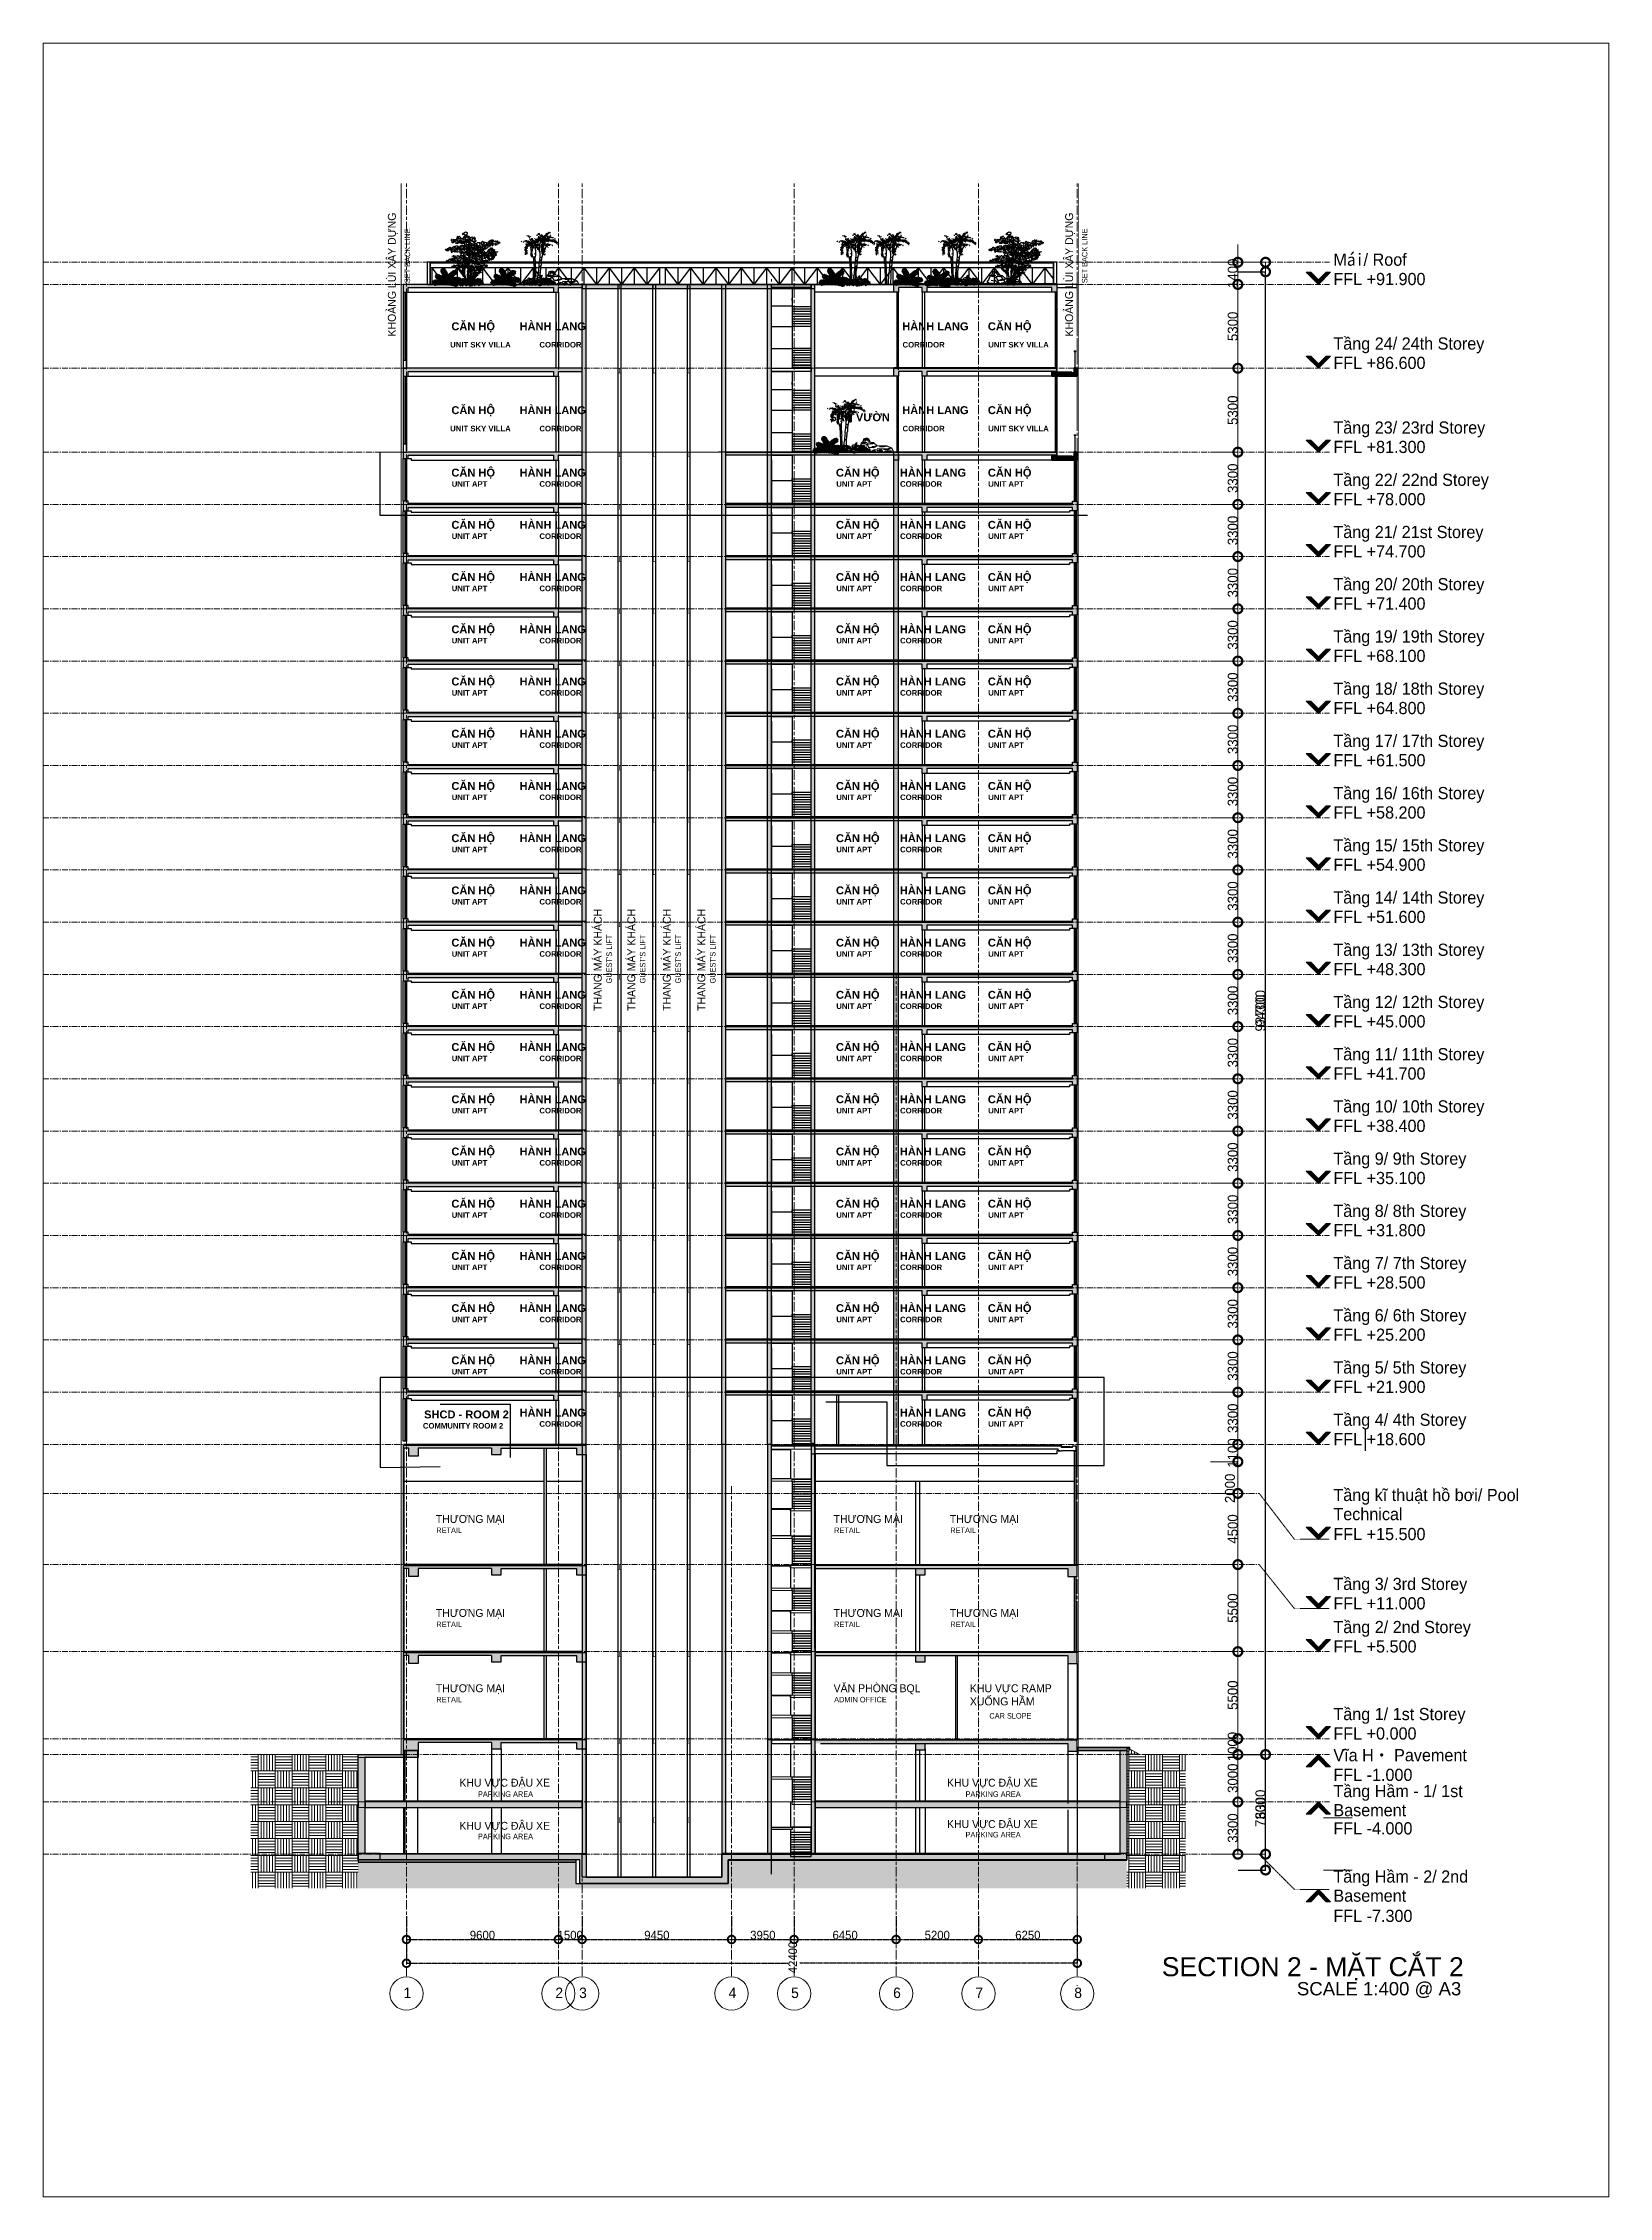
# Model space of a CAD drawing. Header units: millimetres. Extents: x -100356 to 314685, y 446 to 1273965.
# Drawn here: x 67126 to 166105, y 446 to 136556 of the extents above; entities that cross this region are included whole.
import ezdxf
from ezdxf.xclip import XClip

# ---------------------------------------------------------------- set-up
doc = ezdxf.new("R2010")
doc.units = ezdxf.units.MM
doc.header["$XCLIPFRAME"] = 2
for name, pattern in [('20180221 BF$0$Core - tb$0$HIDDEN', [0.375, 0.25, -0.125]), ('CENTER', [2, 1.25, -0.25, 0.25, -0.25]), ('gf$0$CENTER2', [28.575, 19.05, -3.175, 3.175, -3.175]), ('gf$0$Kume - Grid Line', [10.5, 6, -1.25, 2, -1.25]), ('Kume - Hidden Line', [2.2, 1.5, -0.7]), ('section$0$CENTER', [2, 1.25, -0.25, 0.25, -0.25]), ('section$0$Kume - Grid Line', [10.5, 6, -1.25, 2, -1.25])]:
    doc.linetypes.add(name, pattern=pattern)
doc.layers.get('DEFPOINTS').update_dxf_attribs({"lineweight": 13})
for name, color, linetype, lineweight in [('A-_FLOR----_E', 7, 'Continuous', 9), ('A-_WALL----_E', 1, 'Continuous', 9), ('C-_CPRK----_E', 214, 'Kume - Hidden Line', 9), ('C-_CPRK----_H', 214, 'Kume - Hidden Line', 9), ('C-_SITEBLDG_E', 7, 'Continuous', 9), ('C-_TOPO----_E', 7, 'Continuous', 9), ('gf$0$A.Axis', 251, 'gf$0$CENTER2', 13), ('gf$0$S-_ANOTGRID_E', 7, 'Continuous', 5), ('Hatch-wall', 251, 'Continuous', 5), ('NKC_TRUC', 8, 'CENTER', 13), ('S-_STRC----_E', 7, 'Continuous', 9), ('S-_WALLSTRU_E', 1, 'Continuous', 9), ('section$0$A-_ANOT----_D', 7, 'Continuous', 5), ('section$0$A-_FLORLEVL_E', 7, 'Continuous', 5), ('section$0$A-_WALL----_H', 1, 'Continuous', 18), ('section$0$NKC_TRUC', 8, 'section$0$CENTER', 13), ('TEXT', 6, 'Continuous', 20), ('VAT DUNG TV', 253, 'Continuous', 9)]:
    doc.layers.add(name, color=color, linetype=linetype, lineweight=lineweight)
for name, color, linetype in [('FIN', 3, 'Continuous'), ('KEN', 4, 'Continuous'), ('NAM', 3, 'Continuous'), ('section$0$NAM', 3, 'Continuous'), ('STR', 7, 'Continuous'), ('植栽2', 74, 'Continuous')]:
    doc.layers.add(name, color=color, linetype=linetype)
doc.styles.add('ARIAL', font='Font - TrueType - Arial Bold.ttf')
doc.styles.add('gf$0$Arial_2', font='Font - TrueType - Arial.ttf', dxfattribs={"width": 0.95, "height": 660})
doc.styles.add('gf$0$Arial_4', font='Font - TrueType - Arial.ttf', dxfattribs={"width": 0.95, "height": 540})
doc.styles.add('section$0$Arial', font='Font - TrueType - Arial.ttf', dxfattribs={"width": 0.95, "height": 770})
doc.styles.add('section$0$Arial_1', font='Font - TrueType - Arial.ttf', dxfattribs={"width": 0.95, "height": 630})
doc.styles.add('VnArial', font='Font - TrueType - Arial.ttf')
doc.dimstyles.new('gf$0$A3_-_A4_1', dxfattribs={"dimscale": 304.8, "dimtxt": 550.940076, "dimasz": 3.149606, "dimexe": 0, "dimexo": 0.0625, "dimgap": 0, "dimtad": 1, "dimdec": 0, "dimzin": 0, "dimdsep": 46, "dimtxsty": 'gf$0$Arial_4', "dimblk1": 'gf$0$_DotSmall', "dimblk2": 'gf$0$_DotSmall', "dimsah": 1, "dimcen": 0.09, "dimazin": 0, "dimtfac": 1, "dimtdec": 4, "dimtix": 1, "dimtmove": 0, "dimatfit": 3, "dimfxl": 4.92126, "dimfxlon": 1, "dimtvp": 1, "dimtolj": 1, "dimtzin": 0, "dimarcsym": 2})
doc.dimstyles.new('gf$0$A3_-_A4_2', dxfattribs={"dimscale": 304.8, "dimtxt": 550.940076, "dimasz": 3.149606, "dimexe": 0, "dimexo": 0.0625, "dimgap": 0, "dimtad": 1, "dimdec": 0, "dimzin": 0, "dimdsep": 46, "dimtxsty": 'gf$0$Arial_4', "dimblk1": 'gf$0$_DotSmall', "dimblk2": 'gf$0$_DotSmall', "dimsah": 1, "dimcen": 0.09, "dimazin": 0, "dimtfac": 1, "dimtdec": 4, "dimtix": 1, "dimtmove": 2, "dimatfit": 3, "dimfxl": 4.92126, "dimfxlon": 1, "dimtvp": 1, "dimtolj": 1, "dimtzin": 0, "dimarcsym": 2})
doc.dimstyles.new('section$0$A3_-_A4', dxfattribs={"dimscale": 304.8, "dimtxt": 642.763422, "dimasz": 3.674541, "dimexe": 0, "dimexo": 0.0625, "dimgap": 0, "dimtad": 1, "dimdec": 0, "dimzin": 0, "dimdsep": 46, "dimtxsty": 'section$0$Arial_1', "dimblk1": 'section$0$_DotSmall', "dimblk2": 'section$0$_DotSmall', "dimsah": 1, "dimcen": 0.09, "dimazin": 0, "dimtfac": 1, "dimtdec": 4, "dimtix": 1, "dimtmove": 0, "dimatfit": 3, "dimfxl": 5.74147, "dimfxlon": 1, "dimtvp": 1, "dimtolj": 1, "dimtzin": 0, "dimarcsym": 2})
doc.dimstyles.new('section$0$A3_-_A4_1', dxfattribs={"dimscale": 304.8, "dimtxt": 642.763422, "dimasz": 3.674541, "dimexe": 0, "dimexo": 0.0625, "dimgap": 0, "dimtad": 1, "dimdec": 0, "dimzin": 0, "dimdsep": 46, "dimtxsty": 'section$0$Arial_1', "dimblk1": 'section$0$_DotSmall', "dimblk2": 'section$0$_DotSmall', "dimsah": 1, "dimcen": 0.09, "dimazin": 0, "dimtfac": 1, "dimtdec": 4, "dimtix": 1, "dimtmove": 2, "dimatfit": 3, "dimfxl": 5.74147, "dimfxlon": 1, "dimtvp": 1, "dimtolj": 1, "dimtzin": 0, "dimarcsym": 2})

msp = doc.modelspace()

# ---------------------------------------------------------------- texts
at = {"layer": 'gf$0$A.Axis', "char_height": 660, "width": 573.688, "attachment_point": 2, "line_spacing_factor": 0.941778, "style": 'gf$0$Arial_2'}
for s, insert in [('1', (90152.3, 13673.8)), ('2', (99752.3, 13673.8)), ('3', (101252.3, 13673.8)), ('4', (110702.3, 13673.8)), ('5', (114652.3, 13673.8)), ('6', (121102.3, 13673.8)), ('7', (126302.3, 13673.8)), ('8', (132552.3, 13673.8))]:
    msp.add_mtext(s, dxfattribs=dict(at, insert=insert))
at = {"layer": 'section$0$NAM', "attachment_point": 1, "rotation": 90, "style": 'section$0$Arial'}
for s, width, insert, char_height in [('THANG MÁY KHÁCH', 6747.835, (101938.8, 75395.2), 500), ('THANG MÁY KHÁCH', 6747.835, (104058.8, 75395.2), 500), ('THANG MÁY KHÁCH', 6747.835, (106301.8, 75395.2), 500), ('THANG MÁY KHÁCH', 6747.835, (108489.1, 75395.2), 500), ("\\pt1050;GUEST'S LIFT", 3815.514, (102730.6, 77132.1), 350), ("\\pt1050;GUEST'S LIFT", 3815.514, (104850.6, 77132.1), 350), ("\\pt1050;GUEST'S LIFT", 3815.514, (107093.6, 77132.1), 350), ("\\pt1050;GUEST'S LIFT", 3815.514, (109280.9, 77132.1), 350)]:
    msp.add_mtext_dynamic_manual_height_columns(s, width=width, gutter_width=1, heights=[0], dxfattribs=dict(at, insert=insert, char_height=char_height))
at = {"layer": 'TEXT', "style": 'VnArial'}
for s, height, p in [('SECTION 2 - MẶT CẮT 2', 1200, (137838.6, 14393.4, 0)), ('SCALE 1:400 @ A3', 840, (146383.4, 13183.9, 0))]:
    msp.add_text(s, height=height, dxfattribs=at).set_placement(p)

# ---------------------------------------------------------------- blocks, each defined once
blk = doc.blocks.new('Typ Section 2')
at = {"layer": 'Hatch-wall', "ltscale": 0.5}
h = blk.add_hatch(color=256, dxfattribs=at)
h.dxf.hatch_style = 1
h.paths.add_polyline_path([(-2900, -42600), (-2900, -42300), (-3100, -42300), (-3100, -33100), (-2800, -33100), (-2800, -32800), (-3100, -32800), (-3100, -31300), (-3300, -31300), (-3300, -42300), (-3500, -42300), (-3500, -42600)])
h.paths.add_polyline_path([(-3300, -22220), (-3300, -300), (-3500, -300), (-3500, 0), (-2900, 0), (-2900, -300), (-3100, -300), (-3100, -9500), (-2800, -9500), (-2800, -9800), (-3100, -9800), (-3100, -22220)])
at = {"layer": 'STR'}
h = blk.add_hatch(color=256, dxfattribs=at)
h.dxf.hatch_style = 1
h.paths.add_polyline_path([(0, -11300), (-3300, -11300), (-3300, -11600), (0, -11600)])
h = blk.add_hatch(color=256, dxfattribs=at)
h.dxf.hatch_style = 1
h.paths.add_polyline_path([(0, -16579), (-3300, -16579), (-3300, -16829), (0, -16829)])
h = blk.add_hatch(color=256, dxfattribs=at)
h.dxf.hatch_style = 1
h.paths.add_polyline_path([(0, -19329), (-3300, -19329), (-3300, -19579), (0, -19579)])
h = blk.add_hatch(color=256, dxfattribs=at)
h.dxf.hatch_style = 1
h.paths.add_polyline_path([(0, -22220), (-3300, -22220), (-3300, -22470), (0, -22470)])
h = blk.add_hatch(color=256, dxfattribs=at)
h.dxf.hatch_style = 1
h.paths.add_polyline_path([(0, -31050), (-3300, -31050), (-3300, -31300), (0, -31300)])
at = {"elevation": 0}
blk.add_lwpolyline([(-1478, -18029), (-1628, -18029)], dxfattribs=at)
at = {"layer": 'FIN'}
for p, q in [((-3350, -300), (-3350, -22220)), ((-1592, -16829, 0), (-1592, -18029, 0)), ((-1437, -16829, 0), (-1437, -18029, 0)), ((-1282, -16829, 0), (-1282, -18029, 0)), ((-1128, -16829, 0), (-1128, -18029, 0)), ((-973, -16829, 0), (-973, -18029, 0)), ((-818, -16829, 0), (-818, -18029, 0)), ((-663, -16829, 0), (-663, -18029, 0)), ((-508, -16829, 0), (-508, -18029, 0)), ((-354, -16829, 0), (-354, -18029, 0)), ((-199, -16829, 0), (-199, -18029, 0)), ((-44, -16829, 0), (-199, -16829, 0)), ((-44, -18029, 0), (-44, -16829, 0)), ((-1478, -18029, 0), (-44, -18029, 0))]:
    blk.add_line(p, q, dxfattribs=at)
at = {"layer": 'FIN', "ltscale": 10}
for p, q in [((-2800, -9650, 0), (0, -9650, 0)), ((-2800, -9800), (0, -9800, 0)), ((-2800, -32800), (0, -32800, 0)), ((-2800, -32950, 0), (0, -32950, 0))]:
    blk.add_line(p, q, dxfattribs=at)
at = {"layer": 'FIN'}
blk.add_lwpolyline([(-200, -200), (-200, 0), (-2900, 0), (-2900, -200)], close=True, dxfattribs=at)
at = {"layer": 'FIN', "elevation": 0}
for points in [[(-2900, -100), (-200, -100)], [(-2900, -200), (-200, -200)], [(-2800, -500), (-2800, -9800)], [(-3300, -24480), (0, -24480)], [(-3300, -24660), (0, -24660)], [(-3300, -26670), (0, -26670)], [(-3300, -26850), (0, -26850)], [(-3350, -31050), (-3350, -42300)], [(-2800, -42100), (-2800, -32800)]]:
    blk.add_lwpolyline(points, dxfattribs=at)
at = {"layer": 'FIN'}
for points in [[(-2900, -300), (-2900, -500), (-2800, -500)], [(-3300, -28860), (0, -28860)], [(-3300, -29040), (0, -29040)], [(-2900, -42300), (-2900, -42100), (-2800, -42100)], [(-2900, -42400), (-200, -42400)], [(-2900, -42500), (-200, -42500)]]:
    blk.add_lwpolyline(points, dxfattribs=at)
at = {"layer": 'FIN', "elevation": 0}
for points in [[(-3100, -18029), (-1478, -18029), (-1478, -19329), (-3100, -19329)], [(-200, -42400), (-200, -42600), (-2900, -42600), (-2900, -42400)]]:
    blk.add_lwpolyline(points, close=True, dxfattribs=at)
at = {"layer": 'S-_STRC----_E'}
for p, q in [((-1478, -19329, 0), (-1478, -18029, 0)), ((-1628, -19329, 0), (-1478, -19329, 0))]:
    blk.add_line(p, q, dxfattribs=at)
at = {"layer": 'STR', "ltscale": 10}
blk.add_line((-2806, -19325, 0), (-6, -19325, 0), dxfattribs=at)
at = {"layer": 'STR'}
for points in [[(-3300, -22220), (-3300, -300), (-3500, -300), (-3500, 0), (-2900, 0), (-2900, -300), (-3100, -300), (-3100, -9500), (-2800, -9500), (-2800, -9800), (-3100, -9800), (-3100, -22220)], [(-3300, -31300), (-3300, -42300), (-3500, -42300), (-3500, -42600), (-2900, -42600), (-2900, -42300), (-3100, -42300), (-3100, -33100), (-2800, -33100), (-2800, -32800), (-3100, -32800), (-3100, -31300)]]:
    blk.add_lwpolyline(points, close=True, dxfattribs=at)
at = {"layer": 'STR', "ltscale": 10, "elevation": 0}
for points in [[(-3100, -1450), (-3100, -9113)], [(-3100, -41150), (-3100, -33487)]]:
    blk.add_lwpolyline(points, dxfattribs=at)
at = {"layer": 'STR'}
for points in [[(0, -11300), (-3300, -11300)], [(0, -11600), (-3300, -11600)], [(0, -31050), (-3300, -31050)], [(0, -31300), (-3300, -31300)]]:
    blk.add_lwpolyline(points, dxfattribs=at)
at = {"layer": 'STR', "elevation": 0}
for points in [[(0, -16579), (-3300, -16579)], [(0, -16829), (-3300, -16829)], [(0, -19329), (-3300, -19329)], [(0, -19579), (-3300, -19579)], [(0, -22220), (-3300, -22220)], [(0, -22470), (-3300, -22470)]]:
    blk.add_lwpolyline(points, dxfattribs=at)
at = {"layer": 'STR', "const_width": 30, "elevation": 0}
for points in [[(-3300, -24660), (-3300, -24480)], [(-3000, -24660), (-3000, -24480)], [(-3300, -24570), (-3000, -24570)], [(-3300, -26850), (-3300, -26670)], [(-3300, -26760), (-3000, -26760)], [(-3000, -26850), (-3000, -26670)]]:
    blk.add_lwpolyline(points, dxfattribs=at)
at = {"layer": 'STR', "const_width": 30}
for points in [[(-3300, -29040), (-3300, -28860)], [(-3300, -28950), (-3000, -28950)], [(-3000, -29040), (-3000, -28860)]]:
    blk.add_lwpolyline(points, dxfattribs=at)
at = {"layer": 'VAT DUNG TV', "color": 5, "elevation": 0}
for points in [[(-2900, -200), (-2850, -200), (-2850, -100), (-2900, -100)], [(-900, -200), (-950, -200), (-950, -100), (-900, -100)], [(-200, -42400), (-250, -42400), (-250, -42500), (-200, -42500)]]:
    blk.add_lwpolyline(points, close=True, dxfattribs=at)
for points in [[(-2850, -140), (-950, -140)], [(-2850, -160), (-950, -160)], [(-900, -140), (-250, -140)], [(-900, -160), (-250, -160)]]:
    blk.add_lwpolyline(points, dxfattribs=at)
at = {"layer": 'VAT DUNG TV', "color": 5}
for points in [[(-200, -200), (-250, -200), (-250, -100), (-200, -100)], [(-2900, -42400), (-2850, -42400), (-2850, -42500), (-2900, -42500)], [(-900, -42400), (-950, -42400), (-950, -42500), (-900, -42500)]]:
    blk.add_lwpolyline(points, close=True, dxfattribs=at)
for points in [[(-2850, -42440), (-950, -42440)], [(-2850, -42460), (-950, -42460)], [(-900, -42440), (-250, -42440)], [(-900, -42460), (-250, -42460)]]:
    blk.add_lwpolyline(points, dxfattribs=at)
at = {"layer": 'NAM', "attachment_point": 1, "rotation": 90, "style": 'ARIAL'}
for s, width, insert, char_height in [('CĂN HỘ', 6747.84, (-2256, -5650, 0), 500), ('UNIT APT', 3815.51, (-1464, -5630, 0), 350), ('HÀNH LANG', 6747.84, (-2256, -11215, 0), 500), ('\\pt1050;CORRIDOR', 3815.51, (-1464, -11201, 0), 350), ('CĂN HỘ', 6747.84, (-2256, -15252, 0), 500), ('UNIT APT', 3815.51, (-1464, -15232, 0), 350), ('HÀNH LANG', 6747.84, (-2256, -35252, 0), 500), ('\\pt1050;CORRIDOR', 3815.51, (-1464, -33998, 0), 350), ('CĂN HỘ', 6747.84, (-2256, -39561, 0), 500), ('UNIT APT', 3815.51, (-1464, -39541, 0), 350)]:
    blk.add_mtext_dynamic_manual_height_columns(s, width=width, gutter_width=1, heights=[0], dxfattribs=dict(at, insert=insert, char_height=char_height))
blk = doc.blocks.new('LANG CAN')
at = {"layer": 'FIN'}
for p, q in [((252142, 98312, 0), (237392, 98312, 0)), ((282642, 98312, 0), (252142, 98312, 0))]:
    blk.add_line(p, q, dxfattribs=at)
at = {"layer": 'KEN'}
for p, q in [((252142, 98262, 0), (237392, 98262, 0)), ((282642, 98262, 0), (252142, 98262, 0)), ((252142, 97962, 0), (237392, 97962, 0)), ((252142, 96911), (237392, 96911)), ((282642, 97962, 0), (252142, 97962, 0)), ((266892, 96911), (252142, 96911))]:
    blk.add_line(p, q, dxfattribs=at)
at = {"layer": 'NAM'}
for p, q in [((237492, 97962, 0), (238292, 96911)), ((237492, 97962, 0), (237492, 96911)), ((239092, 97962, 0), (238292, 96911)), ((238292, 97962, 0), (238292, 96911)), ((239092, 97962, 0), (239892, 96911)), ((239092, 97962, 0), (239092, 96911)), ((240692, 97962, 0), (239892, 96911)), ((239892, 97962, 0), (239892, 96911)), ((240692, 97962, 0), (241492, 96911)), ((240692, 97962, 0), (240692, 96911)), ((242292, 97962, 0), (241492, 96911)), ((241492, 97962, 0), (241492, 96911)), ((242292, 97962, 0), (243092, 96911)), ((242292, 97962, 0), (242292, 96911)), ((243892, 97962, 0), (243092, 96911)), ((243092, 97962, 0), (243092, 96911)), ((243892, 97962, 0), (244692, 96911)), ((243892, 97962, 0), (243892, 96911)), ((245492, 97962, 0), (244692, 96911)), ((244692, 97962, 0), (244692, 96911)), ((245492, 97962, 0), (246292, 96911)), ((245492, 97962, 0), (245492, 96911)), ((247092, 97962, 0), (246292, 96911)), ((246292, 97962, 0), (246292, 96911)), ((247092, 97962, 0), (247892, 96911)), ((247092, 97962, 0), (247092, 96911)), ((248692, 97962, 0), (247892, 96911)), ((247892, 97962, 0), (247892, 96911)), ((248692, 97962, 0), (249492, 96911)), ((248692, 97962, 0), (248692, 96911)), ((250292, 97962, 0), (249492, 96911)), ((249492, 97962, 0), (249492, 96911)), ((250292, 97962, 0), (251092, 96911)), ((250292, 97962, 0), (250292, 96911)), ((251092, 97962, 0), (251092, 96911)), ((251892, 97962, 0), (251092, 96911)), ((251892, 97962, 0), (251892, 96911)), ((252242, 97962, 0), (253042, 96911)), ((252242, 97962, 0), (252242, 96911)), ((253842, 97962, 0), (253042, 96911)), ((253042, 97962, 0), (253042, 96911)), ((253842, 97962, 0), (254642, 96911)), ((253842, 97962, 0), (253842, 96911)), ((255442, 97962, 0), (254642, 96911)), ((254642, 97962, 0), (254642, 96911)), ((255442, 97962, 0), (256242, 96911)), ((255442, 97962, 0), (255442, 96911)), ((257042, 97962, 0), (256242, 96911)), ((256242, 97962, 0), (256242, 96911)), ((257042, 97962, 0), (257842, 96911)), ((257042, 97962, 0), (257042, 96911)), ((258642, 97962, 0), (257842, 96911)), ((257842, 97962, 0), (257842, 96911)), ((258642, 97962, 0), (259442, 96911)), ((258642, 97962, 0), (258642, 96911)), ((260242, 97962, 0), (259442, 96911)), ((259442, 97962, 0), (259442, 96911)), ((260242, 97962, 0), (261042, 96911)), ((260242, 97962, 0), (260242, 96911)), ((261842, 97962, 0), (261042, 96911)), ((261042, 97962, 0), (261042, 96911)), ((261842, 97962, 0), (262642, 96911)), ((261842, 97962, 0), (261842, 96911)), ((263442, 97962, 0), (262642, 96911)), ((262642, 97962, 0), (262642, 96911)), ((263442, 97962, 0), (264242, 96911)), ((263442, 97962, 0), (263442, 96911)), ((265042, 97962, 0), (264242, 96911)), ((264242, 97962, 0), (264242, 96911)), ((265042, 97962, 0), (265842, 96911)), ((265042, 97962, 0), (265042, 96911)), ((265842, 97962, 0), (265842, 96911)), ((266642, 97962, 0), (265842, 96911)), ((266642, 97962, 0), (266642, 96911)), ((266642, 97962, 0), (267442, 96911)), ((268242, 97962, 0), (267442, 96911)), ((267442, 97962, 0), (267442, 96911)), ((268242, 97962, 0), (269042, 96911)), ((268242, 97962, 0), (268242, 96911)), ((269842, 97962, 0), (269042, 96911)), ((269042, 97962, 0), (269042, 96911)), ((269842, 97962, 0), (270642, 96911)), ((269842, 97962, 0), (269842, 96911)), ((271442, 97962, 0), (270642, 96911)), ((270642, 97962, 0), (270642, 96911)), ((271442, 97962, 0), (272242, 96911)), ((271442, 97962, 0), (271442, 96911)), ((273042, 97962, 0), (272242, 96911)), ((272242, 97962, 0), (272242, 96911)), ((273042, 97962, 0), (273842, 96911)), ((273042, 97962, 0), (273042, 96911)), ((273842, 97962, 0), (273842, 96911)), ((274642, 97962, 0), (273842, 96911)), ((274642, 97962, 0), (274642, 96911)), ((274642, 97962, 0), (275442, 96911)), ((276242, 97962, 0), (275442, 96911)), ((275442, 97962, 0), (275442, 96911)), ((276242, 97962, 0), (277042, 96911)), ((276242, 97962, 0), (276242, 96911)), ((277842, 97962, 0), (277042, 96911)), ((277042, 97962, 0), (277042, 96911)), ((277842, 97962, 0), (278642, 96911)), ((277842, 97962, 0), (277842, 96911)), ((279442, 97962, 0), (278642, 96911)), ((278642, 97962, 0), (278642, 96911)), ((279442, 97962, 0), (280242, 96911)), ((279442, 97962, 0), (279442, 96911)), ((281042, 97962, 0), (280242, 96911)), ((280242, 97962, 0), (280242, 96911)), ((281042, 97962, 0), (281842, 96911)), ((281042, 97962, 0), (281042, 96911)), ((281842, 97962, 0), (281842, 96911)), ((282642, 97962, 0), (281842, 96911)), ((282642, 97962, 0), (282642, 96911))]:
    blk.add_line(p, q, dxfattribs=at)
blk = doc.blocks.new('A$C2D2A4C73')
for p, q in [((171, 295), (0, 377)), ((121, 278), (2, 302)), ((127, 282), (33, 221)), ((273, 324), (41, 479)), ((331, 338), (64, 508)), ((203, 305), (76, 170)), ((383, 349), (112, 549)), ((260, 320), (117, 140)), ((312, 333), (155, 108)), ((449, 362), (174, 572)), ((397, 352), (202, 102)), ((509, 372), (237, 593)), ((444, 361), (247, 113)), ((385, 913), (283, 918)), ((454, 889), (288, 857)), ((516, 373), (292, 123)), ((378, 913), (303, 994)), ((504, 870), (303, 813)), ((540, 377), (307, 613)), ((549, 852), (314, 769)), ((425, 899), (342, 1050)), ((621, 821), (345, 740)), ((571, 381), (346, 134)), ((615, 387), (359, 626)), ((476, 881), (378, 1081)), ((661, 803), (384, 724)), ((677, 393), (404, 637)), ((638, 389), (417, 146)), ((721, 774), (423, 708)), ((515, 866), (426, 1104)), ((565, 846), (458, 1113)), ((738, 398), (464, 649)), ((766, 751), (469, 687)), ((699, 395), (491, 156)), ((817, 402), (514, 657)), ((610, 827), (515, 1118)), ((820, 721), (527, 659)), ((752, 399), (544, 161)), ((666, 801), (574, 1102)), ((888, 404), (583, 667)), ((830, 403), (585, 165)), ((868, 693), (587, 627)), ((909, 668), (629, 603)), ((715, 777), (631, 1084)), ((888, 404), (639, 168)), ((960, 404), (644, 673)), ((968, 630), (662, 583)), ((935, 404), (689, 169)), ((741, 764), (693, 1062)), ((1012, 600), (703, 557)), ((1016, 402), (730, 679)), ((989, 403), (731, 170)), ((801, 732), (739, 1044)), ((1047, 575), (741, 532)), ((1028, 1353), (764, 1432)), ((1086, 546), (772, 510)), ((1072, 1279), (773, 1386)), ((850, 703), (778, 1028)), ((999, 1398), (783, 1478)), ((1073, 400), (793, 681)), ((1095, 1237), (797, 1347)), ((966, 1448), (798, 1527)), ((1039, 401), (804, 169)), ((1129, 1172), (821, 1307)), ((1123, 518), (825, 470)), ((898, 675), (828, 1005)), ((921, 1514), (834, 1584)), ((1154, 1122), (849, 1259)), ((1096, 398), (859, 166)), ((1163, 485), (865, 439)), ((959, 636), (870, 985)), ((1120, 396), (875, 680)), ((1183, 1061), (882, 1196)), ((915, 1518), (900, 1638)), ((1198, 456), (914, 398)), ((1207, 1005), (915, 1128)), ((1012, 600), (926, 955)), ((1146, 394), (930, 160)), ((1227, 956), (937, 1080)), ((947, 1476), (971, 1663)), ((1188, 390), (947, 676)), ((1255, 884), (953, 1041)), ((1232, 426), (956, 360)), ((1275, 828), (973, 991)), ((1065, 562), (975, 928)), ((981, 1426), (1024, 1667)), ((1289, 784), (990, 944)), ((1196, 389), (992, 154)), ((1274, 388), (993, 325)), ((1306, 732), (1003, 904)), ((1006, 1388), (1081, 1657)), ((1320, 684), (1025, 835)), ((1241, 384), (1033, 669)), ((1037, 1337), (1115, 1644)), ((1334, 629), (1040, 782)), ((1106, 531), (1041, 887)), ((1258, 382), (1047, 146)), ((1319, 344), (1050, 267)), ((1346, 580), (1056, 712)), ((1065, 1291), (1170, 1611)), ((1357, 531), (1069, 652)), ((1370, 470), (1079, 596)), ((1146, 499), (1089, 855)), ((1097, 1232), (1211, 1559)), ((1126, 1178), (1250, 1506)), ((1326, 372), (1135, 131)), ((1140, 1150), (1292, 1446)), ((1173, 1083), (1321, 1401)), ((1395, 532), (1183, 311)), ((1198, 1026), (1344, 1361)), ((1405, 476), (1198, 211)), ((1226, 431), (1200, 770)), ((1222, 969), (1374, 1308)), ((1251, 895), (1398, 1263)), ((1262, 398), (1259, 719)), ((1275, 828), (1429, 1200)), ((1296, 367), (1308, 673)), ((1297, 760), (1454, 1144)), ((1313, 706), (1486, 1065)), ((1313, 329), (1450, 522)), ((1328, 652), (1508, 1005)), ((1329, 329), (1450, 124)), ((1332, 331), (1373, 607)), ((1340, 606), (1533, 927)), ((1431, 671), (1352, 909)), ((1355, 539), (1552, 858)), ((1357, 330), (1529, 525)), ((1366, 487), (1571, 774)), ((1376, 438), (1585, 701)), ((1382, 330), (1518, 126)), ((1396, 329), (1586, 524)), ((1457, 709), (1399, 978)), ((1431, 328), (1561, 126)), ((1482, 742), (1435, 1026)), ((1437, 328), (1653, 521)), ((1440, 685), (1691, 659)), ((1444, 475), (1529, 740)), ((1462, 481), (1670, 293)), ((1469, 327), (1609, 124)), ((1473, 730), (1732, 719)), ((1509, 776), (1480, 1081)), ((1489, 325), (1708, 516)), ((1491, 929), (1815, 1033)), ((1493, 491), (1616, 771)), ((1505, 771), (1760, 756)), ((1508, 324), (1664, 121)), ((1544, 819), (1519, 1125)), ((1521, 500), (1746, 320)), ((1526, 323), (1771, 508)), ((1530, 803), (1791, 796)), ((1537, 505), (1681, 791)), ((1552, 321), (1707, 117)), ((1557, 835), (1828, 840)), ((1569, 849), (1565, 1173)), ((1570, 319), (1819, 499)), ((1576, 516), (1795, 336)), ((1583, 518), (1757, 811)), ((1587, 869), (1858, 874)), ((1591, 316), (1762, 110)), ((1600, 884), (1602, 1209)), ((1613, 314), (1884, 486)), ((1615, 900), (1899, 917)), ((1620, 528), (1849, 351)), ((1632, 918), (1655, 1256)), ((1632, 311), (1794, 105)), ((1643, 534), (1820, 825)), ((1646, 932), (1923, 941)), ((1664, 539), (1912, 367)), ((1668, 306), (1929, 474)), ((1668, 306), (1832, 98)), ((1672, 959), (1693, 1288)), ((1672, 959), (1953, 970)), ((1685, 544), (1894, 838)), ((1707, 993), (1986, 1000)), ((1712, 299), (1874, 90)), ((1714, 1000), (1738, 1323)), ((1715, 550), (1961, 377)), ((1722, 297), (1981, 459)), ((1735, 555), (1951, 846)), ((1753, 1036), (2011, 1022)), ((1760, 560), (2026, 389)), ((1762, 1044), (1772, 1348)), ((1771, 287), (1905, 83)), ((1782, 285), (2019, 447)), ((1786, 1065), (2045, 1050)), ((1786, 565), (2028, 854)), ((1800, 1077), (1813, 1376)), ((1808, 569), (2063, 395)), ((1811, 279), (1945, 73)), ((1824, 1097), (2093, 1087)), ((1828, 275), (2064, 432)), ((1839, 1109), (1845, 1396)), ((1850, 575), (2084, 857)), ((1850, 575), (2108, 401)), ((1857, 268), (2001, 58)), ((1867, 1132), (2141, 1122)), ((1875, 263), (2097, 419)), ((1887, 1147), (1883, 1419)), ((1903, 583), (2158, 407)), ((1904, 1159), (2178, 1147)), ((1908, 1163), (1935, 1448)), ((1908, 254), (2053, 41)), ((1914, 585), (2147, 859)), ((1931, 248), (2135, 403)), ((1948, 1192), (1983, 1473)), ((1949, 242), (2093, 26)), ((1952, 1195), (2210, 1168)), ((1954, 241), (2186, 380)), ((1973, 591), (2195, 410)), ((1984, 1217), (2242, 1188)), ((1986, 593), (2194, 859)), ((1994, 1223), (2032, 1496)), ((1999, 226), (2232, 357)), ((2003, 225), (2127, 14)), ((2021, 596), (2243, 413)), ((2030, 1247), (2084, 1501)), ((2038, 213), (2160, 0)), ((2041, 597), (2249, 857)), ((2043, 1256), (2265, 1218)), ((2048, 209), (2277, 333)), ((2072, 1273), (2114, 1498)), ((2076, 600), (2311, 415)), ((2080, 1279), (2268, 1259)), ((2087, 195), (2310, 296)), ((2098, 601), (2291, 855)), ((2101, 190), (2196, 0)), ((2104, 1293), (2159, 1485)), ((2122, 1303), (2274, 1300)), ((2130, 178), (2324, 272)), ((2138, 603), (2377, 415)), ((2139, 174), (2229, 21)), ((2147, 1317), (2197, 1463)), ((2163, 164), (2340, 229)), ((2166, 603), (2340, 850)), ((2180, 1335), (2269, 1355)), ((2181, 156), (2264, 39)), ((2185, 1336), (2240, 1419)), ((2189, 604), (2427, 413)), ((2194, 604), (2405, 843)), ((2205, 145), (2344, 189)), ((2237, 130), (2302, 74)), ((2241, 127), (2335, 132)), ((2250, 604), (2465, 833)), ((2255, 604), (2469, 411)), ((2298, 603), (2511, 408)), ((2311, 602), (2524, 822)), ((2360, 600), (2573, 792)), ((2377, 599), (2552, 420)), ((2414, 596), (2599, 770)), ((2425, 595), (2581, 455)), ((2456, 592), (2631, 729)), ((2479, 590), (2613, 488)), ((2510, 586), (2650, 685)), ((2551, 581), (2644, 540)), ((2557, 578), (2660, 617))]:
    blk.add_line(p, q)
for centre, radius, start, end in [((919, -2224), 2628, 80.32523, 110.07192), ((-357, -1359), 2389, 44.69658, 74.44328), ((-1212, -22), 2628, 8.54395, 38.29064), ((1359, -1701), 2031, 61.85703, 91.60372), ((3192, -563), 2151, 115.54252, 145.28922), ((2218, -1785), 2389, 79.44936, 109.19606)]:
    blk.add_arc(centre, radius, start, end)
blk = doc.blocks.new('A$C5E0C7229')
for points in [[(36, 1981), (0, 1963)], [(123, 1990), (148, 1990)], [(166, 2010), (181, 2007)], [(231, 2002), (244, 2010), (257, 2004)], [(334, 1950), (365, 1925)], [(336, 2238), (351, 2230)], [(353, 2163), (373, 2161)], [(374, 2209), (396, 2184)], [(374, 2064), (394, 2062)], [(376, 2174), (391, 2167)], [(379, 1945), (386, 1948)], [(382, 2122), (401, 2120)], [(419, 2081), (444, 2059)], [(419, 2034), (439, 2032)], [(422, 2203), (435, 2178)], [(436, 2110), (454, 2089)], [(456, 2078), (464, 2049)], [(464, 1978), (484, 1975)], [(490, 2022), (481, 2010), (473, 2013), (481, 1998)], [(485, 2110), (487, 2095)], [(485, 2041), (503, 1984)], [(504, 2129), (508, 2117), (504, 2111)], [(519, 2064), (519, 2052)], [(542, 2035), (543, 2003)], [(616, 2093), (601, 2089)], [(604, 1987), (603, 1980)], [(684, 2067), (654, 2066), (643, 2058)], [(709, 2019), (718, 2019), (714, 2022), (707, 2019), (709, 2019)], [(718, 1979), (741, 1982), (775, 2021)], [(755, 1959), (749, 1948)], [(767, 2035), (752, 2027), (762, 2022), (769, 2033)], [(769, 2132), (755, 2129)], [(761, 1984), (757, 1971)], [(767, 2340), (782, 2334)], [(786, 2089), (775, 2078)], [(803, 2348), (826, 2337)], [(897, 2238), (906, 2224), (873, 2240)], [(917, 2192), (946, 2179), (952, 2182)], [(920, 2178), (931, 2169)], [(938, 2116), (931, 2112)], [(937, 2226), (943, 2207)], [(972, 2147), (944, 2164)], [(974, 1959), (969, 1928), (954, 1902)], [(966, 2070), (1012, 2045), (1019, 2031), (1030, 2019)], [(1004, 2202), (1003, 2089)], [(1015, 2034), (1007, 2037)], [(1011, 2195), (1016, 2192), (1013, 2194)], [(1036, 2159), (1030, 2148), (1027, 2156)], [(1057, 2075), (1057, 2064)], [(1068, 2010), (1114, 1994)], [(1122, 2033), (1076, 2016)], [(1088, 1975), (1107, 1953)], [(1115, 2286), (1099, 2261), (1102, 2252), (1113, 2257)], [(1119, 2292), (1119, 2266)], [(1167, 2192), (1127, 2186)], [(1144, 2261), (1129, 2256)], [(1175, 2252), (1130, 2243)], [(1173, 2232), (1137, 2223)], [(1149, 2100), (1160, 2094), (1151, 2075), (1181, 2070)], [(1198, 2087), (1163, 2081)], [(1193, 2035), (1174, 2021), (1188, 2019)], [(1175, 2109), (1180, 2101), (1235, 2116)], [(1187, 2207), (1233, 2207)], [(1187, 2111), (1194, 2095), (1204, 2093)], [(1204, 2056), (1190, 2041)], [(1207, 1979), (1241, 1938)], [(1241, 2391), (1252, 2391)], [(1250, 2028), (1248, 2020), (1326, 2004), (1356, 2027), (1367, 2028)], [(1278, 2118), (1258, 2112)], [(1264, 2211), (1306, 2197)], [(1295, 2400), (1306, 2400)], [(1298, 2280), (1332, 2265)], [(1301, 2371), (1326, 2371)], [(1326, 2220), (1341, 2212)], [(1335, 2041), (1423, 2039)], [(1381, 2040), (1377, 2034)], [(1461, 2141), (1404, 2135)], [(1441, 2035), (1455, 2028)], [(1500, 1959), (1555, 1933), (1574, 1942), (1616, 1907)], [(1524, 1969), (1518, 1958), (1522, 1952)], [(1565, 1953), (1579, 1950)], [(1574, 1961), (1588, 1959)], [(1597, 1953), (1595, 1946)], [(200, 1499), (198, 1504)], [(231, 1876), (218, 1874)], [(245, 1466), (251, 1453)], [(251, 1816), (262, 1815), (257, 1801)], [(254, 1580), (251, 1532)], [(254, 1905), (280, 1905)], [(254, 1568), (257, 1526)], [(254, 1439), (267, 1403)], [(264, 1492), (268, 1466)], [(284, 1717), (274, 1702)], [(320, 1743), (320, 1731)], [(422, 1751), (410, 1736), (412, 1732), (407, 1727)], [(422, 1839), (442, 1836)], [(442, 1791), (431, 1782)], [(454, 1427), (456, 1353), (450, 1354), (444, 1424)], [(456, 1734), (465, 1730), (462, 1724)], [(496, 1782), (471, 1772)], [(482, 1902), (472, 1898), (493, 1874)], [(473, 1356), (478, 1320)], [(493, 1803), (478, 1799)], [(508, 1927), (528, 1902)], [(513, 1816), (539, 1814)], [(531, 1788), (533, 1742), (535, 1743), (535, 1737)], [(531, 1292), (531, 1294), (531, 1292)], [(533, 1828), (544, 1826)], [(534, 1281), (534, 1283), (534, 1281)], [(539, 1788), (536, 1747)], [(556, 1737), (558, 1714)], [(589, 1865), (584, 1845), (589, 1846), (589, 1854)], [(601, 1820), (601, 1808)], [(602, 1224), (603, 1216)], [(614, 1417), (612, 1410)], [(630, 1410), (622, 1395), (616, 1424)], [(622, 1899), (630, 1896), (623, 1894)], [(649, 1938), (630, 1933)], [(653, 1876), (658, 1820)], [(661, 1561), (669, 1546)], [(686, 1824), (686, 1871), (695, 1873), (693, 1819), (699, 1813), (702, 1816), (701, 1811)], [(702, 1821), (708, 1845), (718, 1847)], [(703, 1868), (703, 1857)], [(703, 1754), (726, 1748)], [(723, 1669), (742, 1626), (751, 1606)], [(730, 1791), (737, 1789), (733, 1785), (741, 1786), (740, 1788)], [(744, 1930), (740, 1917)], [(761, 1853), (776, 1853)], [(761, 1799), (761, 1777)], [(761, 1681), (803, 1629)], [(763, 1811), (778, 1805)], [(763, 1623), (800, 1578)], [(783, 1851), (829, 1839)], [(792, 1777), (803, 1774)], [(820, 1911), (812, 1896)], [(835, 1501), (841, 1476)], [(879, 1509), (871, 1498), (879, 1501)], [(948, 1702), (993, 1625), (1009, 1615), (1011, 1617), (1014, 1612)], [(974, 1513), (978, 1466), (981, 1466), (980, 1461)], [(982, 1609), (1074, 1488), (1076, 1484)], [(995, 1396), (999, 1385)], [(1003, 1803), (1006, 1800), (1005, 1801)], [(1028, 1594), (1039, 1588)], [(1034, 1410), (1042, 1391)], [(1053, 1580), (1038, 1574)], [(1042, 1663), (1043, 1674), (1051, 1663)], [(1042, 1381), (1047, 1370), (1049, 1373)], [(1047, 1575), (1076, 1508), (1072, 1509)], [(1076, 1586), (1071, 1603), (1066, 1597)], [(1074, 1410), (1082, 1396)], [(1079, 1683), (1079, 1660)], [(1088, 1393), (1088, 1381)], [(1159, 1876), (1190, 1836)], [(1161, 1799), (1161, 1788)], [(1173, 1745), (1181, 1734)], [(1190, 1871), (1193, 1857)], [(1197, 1842), (1233, 1826)], [(1210, 1714), (1216, 1700)], [(1221, 1884), (1239, 1830)], [(1326, 1839), (1327, 1833)], [(1565, 1933), (1608, 1905)], [(1597, 1899), (1616, 1888)], [(1622, 1882), (1637, 1868)], [(1637, 1936), (1668, 1905)], [(1648, 1847), (1668, 1822)], [(1687, 1876), (1708, 1862)], [(859, 585), (836, 569), (803, 580)], [(889, 871), (863, 846), (820, 864)]]:
    blk.add_lwpolyline(points)
for points in [[(163, 1973, 0.161026), (121, 1958), (90, 1933)], [(262, 1973, -0.010696), (186, 1987)], [(215, 1980), (272, 1953), (273, 1948), (317, 1932, 0.369919), (341, 1925), (353, 1925)], [(328, 1942, -0.00386), (266, 1982), (250, 2002, -0.449051), (227, 2001), (224, 2002)], [(256, 2245), (315, 2233, 0.125641), (331, 2215), (355, 2204)], [(277, 1975, -0.132751), (292, 1989), (303, 1984)], [(312, 2234), (314, 2231, -0.282349), (349, 2215), (361, 2206)], [(313, 1982, 0.475967), (315, 1973), (345, 1961)], [(394, 1913, 0.362045), (382, 1937), (376, 1944), (380, 1948, 0.036362), (329, 1986), (314, 1990)], [(388, 1981), (380, 1978, 0.151352), (411, 1949, -0.110184), (426, 1927), (440, 1923)], [(417, 1944, -0.296661), (448, 1944), (454, 1942), (452, 1936), (445, 1936), (455, 1915), (468, 1906)], [(540, 2058, -0.362045), (526, 2033, 0.252106), (507, 2007, -0.049271), (496, 2072, -0.276978), (487, 2078, -0.193817), (502, 2109), (519, 2110)], [(487, 1990, 0.2117), (504, 1953, -0.259125), (510, 1933)], [(513, 1981, -0.114136), (520, 1942), (524, 1937)], [(531, 1948, 0.044205), (538, 1890), (541, 1885), (553, 1907)], [(544, 1993, 0.061096), (544, 2031), (541, 2041)], [(601, 1948, -0.362045), (587, 1922, 0.252106), (569, 1896, -0.049271), (557, 1961, -0.276978), (548, 1967, -0.193817), (563, 1998), (588, 1999), (601, 2013)], [(680, 2039, -0.838974), (678, 2017, 0.331253), (653, 1997), (638, 1986, -0.5), (638, 1976, -0.072571), (587, 1942)], [(612, 1975, -0.224854), (602, 1975, -0.267303), (591, 1967), (587, 1960)], [(614, 2022, 0.259125), (601, 1998), (599, 1994)], [(635, 1934), (619, 1898, 0.145218), (599, 1890), (624, 1940, 0.178345), (639, 1963), (663, 1983)], [(676, 1987), (673, 1936, 0.151703), (685, 1976), (699, 1990), (702, 1988), (704, 1994), (707, 1990, 0.151291), (725, 2013, -0.618027), (730, 2005), (704, 1949, 0.211075), (692, 1913)], [(694, 2059, -0.483215), (678, 2044)], [(848, 2067, 0.433731), (828, 2074, 0.149582), (782, 2054, -0.109772), (775, 2070, -0.082748), (762, 2059, -0.369919), (755, 2078), (706, 2032), (698, 2031), (695, 2066, -0.066544), (724, 2101)], [(701, 2261, -0.092926), (740, 2257)], [(749, 2310), (808, 2298, 0.125641), (824, 2280), (848, 2269)], [(848, 2147, 0.032013), (785, 2135, 0.057205), (763, 2104)], [(775, 2192, -0.122009), (823, 2195)], [(836, 2012), (836, 2019, -0.318771), (845, 2031), (856, 2041, 0.099014), (832, 2043), (777, 2006), (783, 2021)], [(806, 2116, 0.170792), (818, 2136), (782, 2123)], [(786, 1942, -0.253922), (797, 1968, 0.133911), (805, 1986, -0.048828), (845, 2017), (876, 2024), (881, 2005, -0.200851), (914, 2024), (915, 2024)], [(846, 2161, -0.190887), (822, 2161, -0.216599), (798, 2166), (791, 2164, 0.403961), (823, 2156), (835, 2161), (837, 2161)], [(806, 2299), (807, 2296, -0.282349), (843, 2280), (854, 2271)], [(852, 2138, 0.151459), (813, 2121)], [(854, 2118), (875, 2126, -0.369919), (838, 2112), (835, 2113, -0.195877), (845, 2132, -0.256195), (858, 2136), (890, 2132), (875, 2116)], [(920, 2066, 0.046188), (886, 2059, -0.4142), (875, 2055), (859, 2070, 0.333328), (846, 2058)], [(869, 2189, 0.109772), (919, 2197, 0.435471), (945, 2197), (952, 2192)], [(943, 2013, 0.084747), (892, 1971, 0.084747), (871, 1937), (871, 1917, -0.070892), (913, 1968, -0.212524), (944, 1996, 0.401794), (957, 2013, -0.062256), (968, 2020, 0.302765), (960, 2024), (957, 2024)], [(916, 2089), (894, 2085, -0.375732), (917, 2093), (975, 2085), (989, 2098, 0.026184), (976, 2215, -0.302765), (972, 2228, -0.051575), (936, 2261), (925, 2281), (928, 2288)], [(897, 1998, -0.176788), (935, 2019, -0.4142), (944, 2018, 0.720749), (950, 2014), (952, 2014)], [(948, 2070, 0.197815), (899, 2050, -0.102524), (962, 2039)], [(1005, 2010), (959, 1989), (928, 1950, 0.350769), (948, 1961), (988, 1996), (1006, 2001), (1009, 2003)], [(931, 2283), (960, 2248, 0.32518), (969, 2225)], [(973, 2219, 0.143448), (980, 2158), (967, 2138, 0.162277), (938, 2142, 0.072479), (990, 2100), (992, 2100), (997, 2093)], [(939, 1913, 0.061829), (982, 1959)], [(972, 2039, 0.104111), (1012, 2018), (1026, 2013)], [(976, 2081, -0.124695), (1000, 2066), (1003, 2063)], [(981, 2241, 0.052948), (1013, 2191), (1021, 2171), (1022, 2174)], [(1011, 2172, -0.026535), (1034, 2063), (1035, 2056), (1037, 2056), (1036, 2050)], [(1020, 2089), (1018, 2085, -0.4142), (1015, 2093), (1011, 2124), (1016, 2123), (1020, 2098)], [(1014, 1972, 0.025253), (1047, 1822), (1047, 1820)], [(1020, 2159, -0.535172), (1023, 2165), (1026, 2159, 0.333328), (1022, 2153), (1036, 2110), (1042, 2109), (1042, 2095)], [(1026, 1975), (1047, 1946, 0.12439), (1044, 1880), (1046, 1835)], [(1099, 1998, -0.405624), (1081, 1988, -0.211411), (1064, 1995), (1061, 1986), (1033, 2006), (1029, 1997), (1095, 1934)], [(1051, 2184), (1042, 2197), (1036, 2184), (1039, 2180, 0.358765), (1041, 2151), (1042, 2113)], [(1038, 2182, -0.343094), (1046, 2174), (1053, 2131), (1052, 2088, 0.201935), (1038, 2060)], [(1045, 1973), (1068, 1948, 0.289337), (1060, 1904), (1073, 1837)], [(1053, 2189, 0.028214), (1069, 2139), (1103, 2173)], [(1076, 2239, 0.084961), (1058, 2201), (1064, 2199)], [(1079, 2087), (1072, 2056), (1082, 2050), (1066, 2032, 0.4142), (1084, 2035), (1094, 2041)], [(1077, 2186, 0.333328), (1095, 2196), (1074, 2216, 0.201752), (1071, 2189)], [(1107, 2178, -0.302765), (1096, 2146, -0.226822), (1076, 2129), (1083, 2110), (1096, 2116, -0.33638), (1089, 2104), (1081, 2097)], [(1088, 2257, 0.386597), (1083, 2234, 0.227325), (1108, 2202, -0.109772), (1133, 2222), (1133, 2210)], [(1082, 2192, 0.535172), (1092, 2174, -0.114136), (1138, 2207)], [(1119, 2255, -0.069427), (1112, 2241), (1107, 2247)], [(1146, 1994), (1111, 2025), (1118, 2050), (1111, 2052), (1127, 2064, -0.051575), (1113, 2067), (1153, 2087)], [(1182, 2062), (1193, 2056, 0.068298), (1173, 2043, -0.40065), (1158, 2021, 0.063126), (1125, 2026), (1120, 2022), (1187, 1997, -0.062256), (1186, 2013, 0.236053), (1193, 2018, 0.267776), (1210, 2018), (1301, 2041, 0.125198), (1325, 2047)], [(1216, 2120, 0.492645), (1190, 2117, -0.177856), (1159, 2106, 0.158417), (1146, 2098), (1122, 2098)], [(1125, 2265, 0.049133), (1134, 2315, -0.144623), (1172, 2341), (1188, 2351)], [(1257, 2058), (1198, 2059, 0.4142), (1182, 2062), (1148, 2063), (1125, 2047)], [(1262, 2368), (1235, 2339, -0.218246), (1229, 2329, 0.111496), (1201, 2310, -0.081635), (1175, 2279), (1172, 2278, 0.536652), (1150, 2283), (1148, 2284, -0.090164), (1145, 2310), (1157, 2324)], [(1173, 2294, -0.236053), (1179, 2317, -0.133911), (1168, 2338, 6.162277), (1168, 2337, 0.206802), (1159, 2308, -0.184937), (1145, 2271)], [(1153, 1993, 0.131912), (1182, 1974)], [(1289, 2397), (1264, 2371), (1251, 2376, -0.068497), (1178, 2299)], [(1224, 2135, 0.310089), (1190, 2134), (1184, 2132)], [(1204, 2010, 0.205246), (1249, 2010), (1279, 1996, -0.392685), (1305, 1997), (1325, 1990), (1335, 1996)], [(1287, 2166, 0.150925), (1244, 2150), (1224, 2131), (1224, 2120)], [(1252, 2150, -0.535172), (1250, 2138), (1235, 2124), (1252, 2118)], [(1267, 2174, 0.078461), (1250, 2170), (1256, 2166)], [(1312, 2044), (1263, 2058, 0.514618), (1271, 2045), (1274, 2043), (1271, 2037)], [(1287, 2147, -0.039902), (1342, 2169, -0.087051), (1407, 2158)], [(1546, 2004, 0.18132), (1513, 2011, -0.267776), (1495, 2011, -0.333328), (1491, 2017), (1499, 2021), (1456, 2041), (1426, 2031), (1419, 2020, 0.4142), (1395, 2032, 0.254028), (1356, 2016), (1347, 2007, 0.060638), (1402, 1967)], [(1361, 2165, 0.872879), (1365, 2158), (1370, 2158)], [(1362, 1995, -0.110962), (1442, 1960, 0.051575), (1445, 1973), (1450, 1973)], [(1397, 1987, -0.135742), (1418, 2020), (1420, 2019), (1420, 2016), (1432, 2019)], [(1417, 2013, 0.184647), (1410, 1995, 0.39772), (1433, 1982), (1438, 1981)], [(1440, 2021), (1477, 2020, -0.5), (1477, 2011), (1445, 1988)], [(1469, 1971, -0.406204), (1455, 1978, -0.400955), (1469, 1997, -0.273071), (1495, 1999, -0.15004), (1571, 1981)], [(1565, 1967, 0.072113), (1471, 1965)], [(1517, 2108, -0.108856), (1547, 2081), (1547, 2079), (1503, 2101), (1511, 2106)], [(1547, 2013, -0.566177), (1557, 2009, 0.159607), (1584, 1983), (1594, 1975)], [(172, 1717, -0.067307), (166, 1667)], [(186, 1635), (190, 1599, -0.280533), (193, 1571), (189, 1554), (181, 1629)], [(254, 1793), (254, 1799, 0.139587), (207, 1729, 0.089172), (191, 1683)], [(237, 1484), (237, 1601), (234, 1605), (223, 1582, -0.225021), (219, 1554, 0.022934), (191, 1462, -0.036942), (201, 1373), (208, 1376, -0.092926), (215, 1450)], [(260, 1706, 0.131729), (236, 1693, 0.051575), (224, 1652), (227, 1651, 0.109497), (214, 1579), (204, 1560, -0.075119), (214, 1664, -0.17128), (221, 1685), (222, 1686)], [(229, 1518), (229, 1537, 0.067261), (208, 1483), (209, 1473, 0.236053), (220, 1488)], [(215, 1823, 0.128281), (238, 1838), (237, 1834, -0.082748), (299, 1859)], [(288, 1723, 0.137604), (228, 1655, -0.366302), (219, 1654), (215, 1661)], [(229, 1509), (221, 1495, -0.158371), (216, 1457), (222, 1442)], [(233, 1831, -0.618027), (233, 1820), (223, 1808)], [(287, 1856, -0.45993), (269, 1835), (245, 1821, -0.442368), (246, 1813), (234, 1809)], [(260, 1646), (266, 1663, 0.502045), (250, 1647), (237, 1612)], [(277, 1772, 0.331253), (252, 1742), (243, 1720)], [(407, 1834, 0.136429), (363, 1821, 0.055176), (304, 1792), (281, 1774), (284, 1769), (249, 1714)], [(262, 1681), (256, 1660, -0.512222), (252, 1640), (250, 1637)], [(266, 1689, -0.697281), (272, 1675), (268, 1666)], [(330, 1849), (279, 1805), (364, 1845), (444, 1846, -0.099014), (447, 1828, 0.133911), (434, 1823, -0.252106), (426, 1793)], [(326, 1882), (383, 1888, 0.023239), (425, 1876), (442, 1879)], [(379, 1888, 0.162277), (363, 1894), (332, 1902)], [(414, 1873, -0.21936), (371, 1860), (340, 1857)], [(357, 1814, 0.366302), (382, 1814, -0.129745), (372, 1777), (373, 1778)], [(403, 1829, 0.062256), (382, 1793, -0.062256), (367, 1767), (368, 1765), (369, 1768), (363, 1754)], [(444, 1888, -0.013321), (421, 1921, -0.091629), (479, 1865), (521, 1851), (533, 1841, 0.146179), (520, 1881, -0.302765), (525, 1894), (479, 1940)], [(448, 1822, -0.057846), (428, 1790), (422, 1788)], [(433, 1716), (445, 1594), (473, 1489, -0.101425), (487, 1440, -0.475967), (489, 1431), (479, 1373, -0.038651), (492, 1286), (482, 1271), (462, 1341, -0.024338), (485, 1441), (488, 1446), (487, 1447)], [(448, 1874), (455, 1869), (454, 1874, -0.602081), (462, 1865)], [(479, 1865), (474, 1851), (495, 1839, 0.05722), (452, 1830)], [(459, 1498, 0.324615), (458, 1465), (459, 1461), (465, 1462), (459, 1501)], [(471, 1936), (487, 1910, 0.507782), (490, 1894), (521, 1859)], [(479, 1358, -0.102631), (479, 1313), (479, 1310)], [(504, 1745), (502, 1755, 0.05574), (487, 1731), (510, 1629)], [(490, 1616, 0.29158), (493, 1593), (516, 1530), (521, 1531, 0.107483), (490, 1616), (490, 1617), (490, 1616)], [(490, 1423, 0.021896), (506, 1329), (528, 1297)], [(510, 1739, 0.062057), (512, 1667), (516, 1635)], [(531, 1292, 0.033203), (565, 1173, 0.065292), (574, 1034, -0.042908), (584, 870, -0.109772), (593, 787), (594, 553, 0.330475), (642, 543), (653, 550)], [(604, 1252, 0.003952), (602, 1207, -0.276978), (601, 1187, 0.101257), (595, 1150, -0.108856), (587, 1111), (569, 1212), (535, 1281)], [(649, 1930), (631, 1879, 0.509216), (610, 1862, 0.060928), (589, 1809), (586, 1768, 0.449051), (576, 1768, 0.259125), (570, 1743, 0.045349), (572, 1693, 0.029373), (579, 1678, 0.041809), (587, 1754)], [(579, 1058, 0.033691), (594, 1033, 0.259125), (623, 1050), (626, 1056)], [(602, 1210, 0.302765), (600, 1198, 0.190704), (602, 1175), (601, 1174)], [(602, 1202, -0.018326), (599, 1125)], [(605, 1281, -0.117737), (610, 1300), (610, 1274), (604, 1277), (604, 1271)], [(648, 1751, -0.016342), (632, 1621), (654, 1518), (653, 1351, 0.060425), (628, 1216, 0.030594), (630, 1103), (640, 881, -0.026001), (654, 782, 0.044296), (653, 548, 0.058029), (665, 456), (663, 402, 0.044022), (660, 312, -0.019684), (666, 75), (679, 61)], [(653, 1839, 0.033646), (661, 1753, 0.105927), (656, 1732, -0.146088), (680, 1691)], [(691, 1818, -0.535172), (687, 1812, 0.740936), (679, 1807), (676, 1782, -0.362045), (665, 1804), (664, 1816)], [(703, 1729, -0.085571), (666, 1760)], [(761, 1708), (700, 1738), (685, 1724, 0.403961), (701, 1713), (706, 1713), (730, 1694, -0.43013), (703, 1697, 0.236053), (680, 1702)], [(692, 1777, 0.026352), (741, 1769), (746, 1772)], [(761, 1882, 0.037766), (754, 1826, -0.04718), (716, 1814), (701, 1798), (709, 1780)], [(745, 1809, 0.45993), (739, 1803, 0.259125), (719, 1797), (709, 1791)], [(729, 1834), (741, 1834, 0.286789), (718, 1839)], [(742, 1633, 0.220535), (721, 1671), (718, 1675)], [(734, 1839, 0.079041), (752, 1882)], [(737, 12, 0.007599), (754, 101, -0.016937), (756, 239, 0.07106), (764, 350), (765, 437), (787, 490, -0.024368), (795, 634, 0.062653), (809, 785, -0.071396), (820, 831, -0.057922), (818, 931), (838, 1098, 0.315491), (845, 1126, -0.082748), (849, 1182, 0.026718), (864, 1315), (863, 1440, -0.120438), (839, 1522, -0.099014), (833, 1578, 0.102524), (840, 1692, -0.052933), (839, 1758, 0.039536), (863, 1913), (864, 1919)], [(824, 1803, 0.04158), (740, 1799)], [(769, 1700, -0.088959), (813, 1653), (831, 1643)], [(831, 1130, 0.047821), (908, 1142)], [(948, 1313), (953, 1316, 0.026138), (930, 1222, -0.132751), (919, 1135, 0.073669), (914, 1067), (913, 951, 0.026047), (894, 878, 0.24913), (891, 863, 0.032501), (874, 695, 0.04364), (854, 510, -0.018921), (863, 384, 0.026794), (847, 36), (847, 0)], [(849, 1130, -0.099014), (873, 1128, 0.346893), (898, 1113)], [(930, 1252, -0.146835), (873, 1241)], [(912, 1790), (915, 1788), (912, 1790, 0.025787), (889, 1707), (892, 1686), (891, 1683)], [(937, 1872, 0.024918), (916, 1784), (893, 1693)], [(927, 1635, 0.103867), (915, 1570), (921, 1509, 0.535172), (928, 1521), (934, 1632)], [(920, 1766, 0.193298), (999, 1530)], [(939, 1879, -0.095276), (934, 1816, -0.453766), (943, 1796), (943, 1780), (931, 1800, 0.173004), (930, 1740, 0.064194), (939, 1702), (943, 1701, 0.155243), (951, 1677), (970, 1626, -0.188675), (953, 1636), (939, 1691), (940, 1696)], [(948, 1495, 0.259125), (943, 1468, 0.276978), (953, 1430, 0.06636), (948, 1498)], [(1028, 1449), (1015, 1454, 0.195312), (991, 1422), (982, 1435), (978, 1412, -0.183273), (966, 1425, 0.094376), (970, 1378, 0.248367), (960, 1333, -0.362045), (954, 1320)], [(977, 1685), (977, 1682), (977, 1686), (977, 1683, -0.082748), (961, 1709, -0.489075), (970, 1701), (985, 1671)], [(962, 1811), (966, 1791), (972, 1790), (1009, 1702, -0.659393), (999, 1705, -0.115829), (976, 1759, -0.111862), (968, 1811)], [(1013, 1777), (999, 1807), (999, 1826), (997, 1823), (977, 1873, 0.143585), (981, 1816, 0.124008), (1005, 1740, 0.051941), (1023, 1706), (1030, 1702), (1018, 1757, 0.082748), (1030, 1755, 0.025299), (1016, 1851), (989, 1928), (988, 1851)], [(976, 1612), (975, 1588, -0.580322), (986, 1586), (999, 1572)], [(980, 1518, -0.056183), (984, 1480), (982, 1471)], [(1045, 1449), (1015, 1472), (1004, 1468, -0.231735), (992, 1499, 0.172211), (983, 1533), (1045, 1489)], [(991, 1407, -0.369919), (990, 1397), (986, 1396, 0.040466), (999, 1376)], [(1008, 1622), (989, 1660, -0.15947), (1015, 1636), (1051, 1591)], [(1039, 1412, -0.261948), (1050, 1377), (1056, 1356, -0.276978), (1047, 1361), (1049, 1365)], [(1074, 1828), (1080, 1907, -0.354019), (1095, 1890), (1110, 1859)], [(1117, 1862), (1136, 1847, 0.317062), (1128, 1814, -0.32254), (1125, 1790, 0.286209), (1120, 1759, -0.243301), (1120, 1730, 0.166794), (1110, 1684), (1090, 1662), (1088, 1632), (1082, 1631, 0.267303), (1077, 1598), (1079, 1592)], [(1087, 1780), (1083, 1780), (1088, 1778), (1079, 1796, 0.07106), (1077, 1782)], [(1179, 1847, -0.439896), (1149, 1834, 0.4142), (1144, 1831, 0.076462), (1146, 1799), (1161, 1780)], [(1171, 1798, 0.105927), (1167, 1762), (1167, 1760)], [(1247, 1785), (1235, 1799), (1221, 1791, 0.123871), (1211, 1819), (1207, 1801, -0.078461), (1198, 1816), (1182, 1824), (1179, 1803)], [(1239, 1822), (1252, 1809, -0.343094), (1248, 1804), (1225, 1815)], [(1231, 1864, -0.09581), (1264, 1805), (1268, 1804), (1255, 1790)], [(1259, 1780, 0.090164), (1250, 1785, 0.618027), (1251, 1776), (1251, 1775)], [(1283, 1846, 0.345184), (1285, 1816, -0.18132), (1288, 1799), (1298, 1800), (1283, 1847)], [(1319, 1834, -0.236053), (1332, 1822), (1329, 1821)], [(1386, 1822), (1403, 1809, 0.4142), (1414, 1789), (1415, 1788)], [(1674, 1907), (1681, 1894, -0.531342), (1700, 1892)], [(632, 864, -0.062256), (625, 853), (580, 863)], [(594, 553, -0.162277), (603, 497), (600, 404), (602, 399), (600, 399, 0.017639), (601, 204, -0.031219), (604, 92), (604, 20)], [(662, 396, -0.101395), (607, 399)]]:
    blk.add_lwpolyline(points, format="xyb")
blk = doc.blocks.new('A$C510C2C19')
for points in [[(15, 109, -0.4142), (30, 108), (54, 93, -0.123093), (30, 80, 0.156387), (3, 53), (0, 51)], [(4, 54, 0.084976), (54, 60, -0.560455), (55, 32, 0.122009), (46, 17)], [(260, 161, 0.228485), (229, 188, 0.153412), (173, 195, 0.03476), (152, 197, 0.136078), (144, 172, -0.226822), (143, 157, -0.168655), (103, 85, -0.166977), (83, 125, -0.132034), (88, 176, 0.4142), (78, 181, 0.176117), (20, 143, -0.333328), (13, 162, -0.370255), (91, 214, -0.04158), (133, 212), (146, 208)], [(26, 113), (55, 124, -0.273697), (78, 111, -0.236053), (88, 101), (89, 97)], [(131, 235, 0.03952), (98, 260, 0.257141), (66, 255, -0.03508), (81, 218), (79, 214)], [(151, 202, -0.449051), (152, 211, 0.125443), (163, 233), (204, 266, 0.401047), (135, 240, 0.163773), (127, 216)], [(144, 161, 0.024628), (194, 96), (205, 88)], [(161, 226, -0.032883), (210, 220), (234, 203)], [(175, 195), (204, 145, -0.172211), (206, 95), (201, 91)], [(234, 302, 0.4142), (235, 312, -0.472687), (258, 358, -0.53009), (286, 312, 0.260727), (285, 296), (286, 294)], [(241, 283, 0.442368), (251, 264), (253, 263)], [(333, 116, 0.090576), (286, 115, -0.006271), (259, 113), (254, 125), (291, 152), (345, 154), (368, 145, 0.068298), (378, 130), (396, 128), (399, 129), (400, 126), (427, 106, -0.125), (453, 99), (450, 88)], [(342, 155, 0.180038), (317, 176, 0.039429), (285, 195), (276, 195)], [(289, 328, -0.32872), (411, 315), (349, 314), (339, 304)], [(371, 123), (336, 114), (291, 50), (299, 27, -0.025269), (364, 76)], [(422, 204), (375, 168, -0.142853), (354, 179), (309, 211, 0.217575), (301, 232, -0.386597), (303, 241, -0.209564), (293, 269, -0.568176), (326, 277, -0.587173), (337, 256)], [(377, 130, 0.209335), (367, 100, 0.045135), (365, 75), (403, 26), (410, 24, 0.11853), (426, 94), (425, 106)], [(377, 168, -0.240295), (368, 147), (367, 146)], [(470, 317), (404, 290), (388, 277), (370, 287, -0.472885), (407, 293)], [(484, 118, 0.011108), (449, 154, 0.17128), (387, 164, -0.45993), (373, 170, -0.170471), (384, 198, -0.298218), (425, 204), (435, 204)], [(463, 250, 0.212204), (444, 254), (409, 253, -0.720749), (384, 258), (388, 275)], [(490, 308), (470, 318, 0.326645), (448, 331), (400, 335)], [(468, 134, -0.162277), (433, 140), (403, 136), (401, 132)], [(496, 269), (462, 249), (435, 203), (441, 186, 0.01915), (516, 218), (523, 227)], [(436, 106, 0.130051), (454, 83, -0.178345), (463, 69)], [(541, 218, 0.029037), (517, 224, 0.145218), (481, 207), (477, 206)], [(499, 327), (533, 300, -0.138214), (503, 290)], [(527, 109, -0.4142), (541, 108), (566, 93, -0.123093), (541, 80, 0.156387), (514, 53), (511, 51)], [(570, 300), (576, 240, -0.128555), (534, 191, -0.566177), (521, 200), (515, 216)], [(516, 54, 0.084976), (565, 60, -0.560455), (567, 32, 0.122009), (557, 17)], [(589, 206, 0.046661), (592, 223, 0.079254), (581, 240, 0.108246), (535, 263, 0.252808), (533, 248, 0.063705), (541, 219, 0.099014), (547, 212), (557, 203)], [(536, 191, 0.104645), (563, 124)], [(538, 113), (567, 124, -0.273697), (590, 111, -0.236053), (599, 101), (601, 97)], [(606, 200), (589, 204), (578, 198, 0.171524), (552, 240), (546, 244)], [(567, 222, 0.188675), (596, 201), (602, 201)], [(589, 250, 0.067581), (575, 261), (571, 261)], [(576, 249, -0.08551), (593, 227, 0.4142), (604, 221, 0.17395), (613, 203, -0.18573), (651, 184), (665, 151)], [(579, 122), (605, 180, -0.187164), (660, 146), (664, 146)], [(593, 223, 0.04306), (606, 234, 0.156006), (601, 251, 0.135742), (598, 256), (589, 250, -0.113541), (586, 238), (585, 237)], [(813, 204, -0.109406), (803, 176, 0.033295), (778, 152), (775, 146, 0.201859), (708, 154, 0.059891), (670, 146), (667, 148, -0.38205), (659, 139, -0.310211), (620, 126, 0.250366), (597, 106)], [(610, 204, 0.514618), (604, 191), (604, 182)], [(629, 233, 0.257919), (619, 224), (618, 223)], [(635, 124), (619, 93, -0.091522), (623, 69), (671, 66)], [(622, 88), (660, 87), (677, 71, 0.5), (677, 65), (712, 45, 0.162277), (718, 49), (719, 47), (736, 38), (714, 14), (721, 6, -0.62767), (757, 5), (758, 6)], [(790, 363), (710, 363, 0.189865), (656, 336), (641, 323, 0.263535), (651, 294, 0.133179), (664, 281, -0.390976), (687, 271), (696, 262)], [(647, 300, -0.110031), (705, 284, -0.37883), (728, 286), (732, 284)], [(662, 281, 0.189377), (671, 233), (667, 200), (650, 188), (650, 186)], [(681, 240, -0.029968), (670, 247, 0.302765), (666, 248, 0.099014), (663, 243), (682, 221), (683, 220), (695, 204), (694, 202)], [(818, 321, -0.210098), (763, 295, 0.080353), (712, 271, 0.306458), (691, 249), (680, 235), (671, 235)], [(675, 149, -0.055374), (688, 180, 0.050323), (716, 195, -0.220352), (756, 179), (777, 157)], [(834, 255), (780, 220, -0.101242), (749, 215), (709, 204, -0.189941), (687, 212, -0.264252), (681, 231), (681, 235)], [(693, 207, 0.033691), (681, 188), (687, 180)], [(706, 73, 0.162277), (710, 86, 0.123093), (717, 91, -0.345856), (740, 82, 0.236053), (763, 76, 0.308121), (798, 68, -0.174149), (809, 54), (834, 31)], [(714, 279, -0.206497), (726, 246, 0.075821), (729, 237), (723, 221)], [(766, 257, -0.138168), (729, 216), (723, 219), (720, 212)], [(729, 238, 0.0103), (771, 264, -0.4142), (776, 262, -0.105515), (769, 240, -0.169922), (757, 216), (756, 214)], [(775, 263, -0.012817), (745, 243), (740, 240)], [(750, 335, -0.021851), (818, 322, 0.099014), (830, 321, -0.574356), (840, 305, -0.091064), (834, 259, 0.045349), (853, 217, 0.13649), (875, 190), (889, 185)], [(755, 215, 0.147888), (779, 196, -0.548935), (787, 195, 0.055481), (823, 176), (847, 186), (855, 180)], [(757, 0, -0.297607), (767, 14, -0.116623), (789, 15), (790, 14)], [(777, 147, 0.05426), (770, 114), (777, 109), (781, 111)], [(771, 38, -0.124252), (837, 26), (837, 27), (849, 11)], [(784, 222), (813, 204, -0.148804), (855, 210)], [(784, 101, -0.350769), (791, 120, -0.222488), (846, 145, -0.062256), (855, 139), (843, 111, -0.436478), (844, 98)], [(795, 365, 0.349014), (796, 385, -0.094193), (792, 403, -0.10907), (854, 480), (857, 477, 0.229584), (848, 344, -0.100723), (852, 326), (841, 317)], [(870, 191, 0.18956), (852, 170), (843, 146)], [(973, 168, -0.007782), (1017, 114, -0.272308), (1001, 33, -0.034164), (963, 95), (956, 154, 0.047058), (926, 129, -0.158249), (861, 104), (847, 103)], [(853, 327, -0.304626), (896, 295, -0.027878), (918, 258), (922, 227), (903, 195)], [(925, 180, -0.068573), (897, 169), (860, 140), (857, 140)], [(1023, 261), (996, 286, 0.203949), (973, 329, 0.157364), (937, 347), (908, 329, -0.236053), (907, 326), (886, 311)], [(898, 172, -0.15036), (893, 184), (902, 191, 0.070404), (964, 169, 0.33432), (981, 172, -0.048264), (1009, 183), (1032, 180)], [(908, 327), (996, 289, -0.08902), (981, 255, 0.517303), (988, 241), (1009, 241)], [(925, 127, -0.29039), (920, 104, 0.287994), (933, 26), (948, 45, -0.119293), (966, 88)], [(923, 229, -0.052948), (965, 203), (967, 200)], [(1003, 222, 0.383606), (965, 177), (963, 172)], [(983, 97, -0.228485), (1014, 124, -0.153412), (1069, 131, -0.03476), (1091, 134, -0.136078), (1098, 108, 0.226822), (1100, 94, 0.168655), (1140, 21, 0.166977), (1160, 61, 0.132034), (1154, 112, -0.4142), (1165, 117, -0.176117), (1223, 79, 0.333328), (1230, 98, 0.370255), (1152, 150, 0.04158), (1110, 148), (1097, 144)], [(1040, 269, 0.366302), (1005, 197), (1006, 183)], [(1106, 267), (1104, 262, 0.41008), (1076, 225, -0.148804), (1054, 197, -0.087555), (1034, 180), (1105, 106), (1018, 121), (1015, 118)], [(1104, 262), (1138, 211, -0.107803), (1200, 146, 0.230988), (1174, 259), (1133, 290), (1119, 291), (1107, 277, -0.051575), (1063, 302), (1018, 302)], [(1064, 302, 0.4142), (1065, 312, -0.472687), (1089, 358, -0.53009), (1116, 312, 0.260727), (1116, 296), (1116, 294)], [(1135, 213, -0.189499), (1097, 143), (1074, 214)], [(1120, 328, -0.32872), (1241, 315), (1180, 314), (1170, 304)], [(1135, 290, -0.301208), (1161, 301, -0.145798), (1206, 289, -0.098267), (1256, 254), (1272, 222)], [(1178, 256, -0.587067), (1192, 258, 0.025208), (1274, 218), (1276, 215)], [(1214, 191, -0.32872), (1335, 179), (1274, 178), (1264, 168)], [(1284, 119, -0.189499), (1246, 49), (1223, 121)], [(1229, 154, -0.301208), (1254, 165, -0.145798), (1299, 153, -0.098267), (1350, 117), (1366, 86)], [(1271, 120, -0.587067), (1286, 122, 0.025208), (1368, 82), (1369, 79)]]:
    blk.add_lwpolyline(points, format="xyb")
for points in [[(62, 42), (86, 38)], [(241, 271), (207, 266)], [(236, 186), (236, 202), (254, 212)], [(299, 235), (269, 237)], [(293, 262), (282, 262)], [(309, 210), (290, 197)], [(324, 277), (308, 260), (298, 261)], [(487, 287), (417, 270), (410, 266)], [(518, 203), (520, 204)], [(573, 42), (597, 38)], [(576, 241), (584, 241)], [(597, 222), (582, 207)], [(606, 233), (623, 231)], [(643, 206), (651, 207)], [(668, 201), (679, 191)], [(705, 284), (708, 273)], [(710, 89), (708, 94), (717, 93), (717, 91)], [(711, 204), (714, 195)], [(748, 76), (747, 60), (722, 56), (720, 52)], [(741, 213), (729, 195)], [(766, 216), (752, 186)], [(788, 219), (782, 198)], [(782, 38), (784, 17)], [(966, 168), (957, 157)], [(1070, 296), (1036, 281)]]:
    blk.add_lwpolyline(points)
blk = doc.blocks.new('A$C2DFA36FA')
for points in [[(0, 18), (91, 196), (309, 291), (757, 302), (902, 433), (1055, 458), (1121, 607), (1219, 647), (1361, 611), (1397, 473), (1463, 440), (1525, 280), (1601, 171), (1605, 15)], [(91, 196), (91, 196)], [(91, 196), (247, 164), (393, 156), (750, 167)], [(98, 69), (226, 58), (411, 69)], [(175, 149), (287, 127), (459, 131)], [(306, 284), (455, 265), (640, 265)], [(513, 33), (368, 4)], [(477, 11), (553, 62), (659, 98), (721, 76), (753, 113), (855, 120), (902, 18)], [(655, 149), (575, 127), (517, 80)], [(659, 91), (611, 40), (593, 7)], [(702, 51), (655, 0)], [(721, 73), (702, 7)], [(764, 302), (833, 251), (939, 218), (1106, 222)], [(786, 305), (837, 269), (917, 255), (993, 251)], [(862, 84), (812, 36)], [(859, 116), (932, 98), (997, 55)], [(892, 415), (950, 396), (1033, 385)], [(906, 429), (986, 404), (1114, 382), (1197, 382)], [(1175, 153), (1088, 62), (910, 25)], [(943, 25), (1077, 25)], [(1124, 189), (1059, 87)], [(1077, 462), (1146, 451)], [(1416, 233), (1183, 185), (1092, 91)], [(1114, 585), (1175, 567)], [(1255, 378), (1183, 327), (1124, 218)], [(1128, 600), (1190, 578), (1226, 567)], [(1194, 556), (1146, 513), (1135, 480)], [(1197, 560), (1303, 553)], [(1314, 84), (1201, 18)], [(1390, 469), (1336, 455), (1208, 451)], [(1255, 255), (1215, 222)], [(1223, 636), (1266, 600), (1321, 593)], [(1303, 55), (1255, 22)], [(1368, 535), (1328, 524), (1266, 524)], [(1452, 440), (1401, 429), (1274, 418)], [(1463, 429), (1397, 411), (1277, 400)], [(1594, 167), (1503, 105), (1332, 102)], [(1594, 131), (1536, 98), (1427, 84)]]:
    blk.add_lwpolyline(points)
blk = doc.blocks.new('A$C07C5541A')
for points in [[(188, 1835), (144, 1838, 0.18132), (108, 1887, -0.222809), (63, 1880, 0.92424), (42, 1915), (0, 1916, -0.535751), (90, 1911), (116, 1941), (151, 1928, 0.514618), (140, 1946), (90, 1965, -0.456436), (166, 1966, 0.554962), (219, 1946), (194, 1970, -0.578247), (246, 1966, 0.670883), (291, 1990, -0.267303), (321, 2028, -0.193405), (355, 2024, -0.188828), (302, 2009), (345, 1975, 0.119873), (364, 1985), (345, 2000), (380, 2006, -1.034943), (435, 1996, -0.28447), (417, 1983)], [(329, 1955), (312, 1950, 0.461777), (327, 1940), (349, 1948, 0.618027), (337, 1955), (334, 1955)], [(392, 1951, -0.276978), (399, 1963, -0.265564), (399, 1950), (407, 1946)], [(407, 2011, -1.132782), (415, 2014, -0.21463), (420, 2000), (407, 1998), (407, 2006)], [(427, 1983), (448, 1985, -0.897705), (490, 1995, -0.070908), (578, 1880), (590, 1867), (609, 1911, -0.115967), (741, 1920, -0.489075), (766, 1910), (761, 1907), (769, 1905)], [(1119, 2054, -0.180573), (1143, 2019), (1070, 2006), (1124, 1981, 0.677032), (1163, 1956, -0.272293), (1221, 1940), (1136, 1903, 0.183273), (1172, 1885, -0.5), (1179, 1872), (1174, 1853, 0.168274), (1045, 1888, 0.47821), (983, 1928, 0.058609), (922, 1925, 0.658524), (928, 1875), (928, 1872, -0.321259), (872, 1877), (850, 1867), (820, 1902), (840, 1940), (792, 1978, 0.593628), (774, 1946), (772, 1923), (756, 1921), (754, 1910)], [(1480, 2028), (1500, 2063, 0.4142), (1451, 2066), (1423, 2112), (1445, 2116, 0.632828), (1445, 2147, -0.40065), (1395, 2179, 0.39888), (1363, 2156, -0.226822), (1297, 2144, 0.526016), (1251, 2171, -0.14093), (1270, 2134, -0.7155), (1207, 2129, 0.08844), (1169, 2167, 0.586365), (1149, 2147), (1136, 2117), (1182, 2049, 0.11319), (1108, 2089)], [(1146, 2053), (1136, 2058, -0.333328), (1141, 2063), (1149, 2051)], [(1149, 1988), (1149, 1978), (1146, 1983, 0.672394), (1146, 1968), (1149, 1966), (1149, 1973)], [(1196, 1990, 2.442245), (1182, 1980), (1191, 1986)], [(1207, 2107), (1206, 2112, 3.111221), (1207, 2096), (1207, 2102)], [(1244, 2084, -0.780762), (1265, 2064), (1265, 2061), (1239, 2083)], [(1292, 1991, 0.090164), (1279, 2000), (1270, 1991), (1285, 1980), (1290, 1988)], [(1425, 1814), (1425, 1825, 0.514099), (1378, 1807), (1358, 1828, -0.078461), (1315, 1802, 0.120438), (1295, 1814, -0.439896), (1270, 1809), (1272, 1828), (1304, 1833), (1305, 1837, -0.236053), (1300, 1853, 0.610992), (1319, 1910, -0.169403), (1357, 1913, 0.162277), (1382, 1931, -0.019669), (1432, 1890), (1385, 1860, -0.056946), (1465, 1835, 0.18692), (1496, 1818, 0.586716), (1506, 1842), (1554, 1810, 0.029709), (1613, 1833, 0.39888), (1606, 1865, 0.822235), (1606, 1902, -0.178864), (1634, 1930, 0.636353), (1652, 1948), (1652, 1951), (1667, 1965), (1694, 1946), (1637, 1883, -0.169144), (1701, 1858, 0.392166), (1767, 1883)], [(1297, 2016, -0.293701), (1335, 2001), (1344, 1996, -0.309357), (1322, 1996), (1292, 2014)], [(1358, 2069, 0.172318), (1317, 2046), (1312, 2043, 0.463791), (1324, 2029), (1375, 2046, -0.388977), (1377, 2068, 0.753143), (1345, 2086), (1373, 2064), (1365, 2061), (1373, 2064)], [(1365, 2011, -0.123093), (1380, 2013, -0.57814), (1375, 1970, -0.32518), (1390, 1951), (1388, 1948, -0.190887), (1357, 1978), (1355, 2006), (1360, 2009)], [(1584, 2184), (1588, 2207), (1589, 2209), (1553, 2202, 0.408249), (1495, 2245), (1523, 2184, -0.554245), (1510, 2204), (1508, 2205), (1505, 2200), (1390, 2215)], [(1423, 1966), (1435, 1973, -0.4142), (1440, 1960, -0.162277), (1432, 1953), (1417, 1960)], [(1428, 2209, -0.13974), (1488, 2172), (1574, 2141), (1563, 2066, 0.652512), (1508, 2053), (1490, 2036)], [(1438, 2014, 0.343094), (1432, 2023, 0.5), (1451, 1990), (1442, 2009)], [(1480, 1951, 0.763794), (1460, 1950), (1480, 1940), (1480, 1948)], [(1548, 2396, -0.549301), (1591, 2373, -0.27272), (1664, 2337, 0.173203), (1704, 2318), (1702, 2279, -0.220291), (1646, 2323, 0.655212), (1631, 2280), (1624, 2257, 0.023788), (1593, 2277, -0.460938), (1539, 2288, -0.063919), (1485, 2305, -0.05722), (1471, 2367, -0.282349), (1536, 2372), (1546, 2391)], [(1506, 1956), (1496, 1960), (1500, 1966, 0.265564), (1493, 1973, 0.4142), (1488, 1963), (1491, 1961)], [(1511, 2009, 1.453629), (1518, 1985, 0.913208), (1516, 2004)], [(1548, 1991, 0.720749), (1549, 1961), (1576, 1943, 0.692337), (1559, 1985), (1553, 1988)], [(1569, 2041, 0.302765), (1558, 2044, 1.255081), (1583, 2029), (1574, 2036)], [(1706, 2071), (1613, 2114, 0.165543), (1649, 2157), (1619, 2209), (1589, 2174), (1584, 2177), (1584, 2169)], [(1626, 2074, 0.428558), (1614, 2063, 0.928146), (1634, 2064), (1629, 2071)], [(1621, 1990, -0.4142), (1639, 1985), (1642, 1983), (1631, 1975), (1616, 1988)], [(1654, 2039, 2.209366), (1657, 2026), (1654, 2034)], [(1721, 2064, -0.162277), (1669, 2127), (1732, 2094, 0.04718), (1785, 2157, 0.23912), (1823, 2190), (1840, 2210), (1888, 2169), (1915, 2197, -0.528015), (1941, 2154), (1971, 2137), (1965, 2111, -0.055527), (1875, 2109), (1845, 2119, 0.480621), (1853, 2102, 0.023712), (1993, 2051), (2099, 2059, 0.334137), (2171, 2041, -0.744507), (2217, 2046), (2217, 2001)], [(1696, 1971), (1686, 1976, -0.333328), (1691, 1981), (1699, 1970)], [(1689, 1892), (1699, 1892), (1696, 1897, -0.548935), (1711, 1895), (1706, 1892), (1734, 1898, 0.388977), (1735, 1920), (1759, 1923), (1747, 1940), (1749, 1938, -0.099014), (1772, 1933), (1782, 1941), (1729, 1958), (1711, 1946, -0.382629), (1717, 1920), (1711, 1895)], [(1742, 2034, -0.741867), (1757, 2029), (1757, 2001), (1797, 1995, -0.815933), (1792, 1971, 0.371078), (1721, 1978), (1712, 1993, 0.161163), (1735, 2026), (1737, 2033)], [(1810, 2059), (1822, 2059), (1823, 2054, 0.588394), (1820, 2036, -0.292984), (1823, 2014, -0.449585), (1794, 2056), (1805, 2058)], [(1815, 2091), (1820, 2088), (1797, 2093), (1799, 2097, -0.449051), (1810, 2096), (1815, 2091)], [(1820, 1958, -0.618027), (1812, 1965), (1815, 1970), (1822, 1956), (1825, 1956)], [(1845, 1933, -0.131805), (1925, 1872), (1920, 1913, -0.067184), (1980, 1883), (2011, 1875, -0.233963), (1973, 1941, 0.023544), (2068, 1981, 0.236053), (2071, 1998, 0.192581), (2039, 2043, -0.877029), (2089, 2009), (2086, 2004), (2101, 1970), (2066, 1960), (2136, 1916, 0.4142), (2146, 1905), (2166, 1907), (2167, 1941), (2197, 1946), (2151, 1965), (2181, 1991)], [(1867, 1991, 0.474747), (1850, 1978, 0.625), (1877, 1978), (1870, 1988)], [(1862, 2018), (1873, 2018, -1), (1852, 2013), (1857, 2016)], [(1862, 1951, 0.343094), (1853, 1945, 0.489075), (1863, 1946), (1867, 1938)], [(1903, 1991, 1.411942), (1918, 1966), (1907, 1986)], [(1925, 2142, 0.548935), (1910, 2141), (1905, 2137), (1920, 2131), (1923, 2139)], [(1925, 2011, 2.236572), (1916, 2006), (1925, 1998), (1925, 2006)], [(1971, 2043, 0.872116), (1961, 2028, 0.438904), (2003, 2026, 0.442368), (1981, 2041), (1976, 2041)], [(2122, 1991, 0.618027), (2109, 1990), (2109, 1986, 0.526016), (2122, 1986), (2122, 1978)], [(2210, 2039, 0.4142), (2200, 2051, 1.442993), (2204, 2028), (2207, 2034)], [(355, 1661), (357, 1656), (385, 1656), (367, 1677), (357, 1672, -0.15036), (349, 1649), (340, 1623), (370, 1596), (387, 1608, 0.055374), (367, 1626), (375, 1642), (402, 1628, -0.047333), (294, 1606), (244, 1594, 0.443146), (302, 1564, -0.4142), (344, 1546, -0.249512), (299, 1539), (246, 1539, -0.232986), (272, 1508, -0.401794), (229, 1501), (115, 1521, 0.594254), (184, 1493, -0.75), (211, 1453), (198, 1446, 0.076462), (239, 1443), (241, 1455), (271, 1443, -0.250702), (294, 1495, -0.017838), (347, 1478, -1.06012), (322, 1448, 0.374222), (284, 1423), (324, 1417, -0.040161), (316, 1363), (364, 1337)], [(171, 1883), (166, 1882), (173, 1852, 0.471497), (223, 1873), (176, 1882)], [(221, 1337, 0.402542), (198, 1349), (171, 1350), (168, 1365, 1.012268), (171, 1402), (189, 1428), (234, 1410, 0.108231), (203, 1397, 0.057495), (257, 1375), (276, 1405, 0.016647), (307, 1387, 0.476532), (301, 1344), (302, 1337, -0.204269), (231, 1329, -0.618027), (228, 1335), (244, 1355, -0.040466), (259, 1330), (257, 1324)], [(425, 1818, -0.294952), (445, 1853), (475, 1837), (427, 1810, -0.272903), (385, 1850), (380, 1855, -0.224854), (365, 1855, 0.236053), (350, 1843), (370, 1797, -0.799362), (322, 1827, -0.076996), (307, 1873), (307, 1878), (251, 1878, -0.045212), (241, 1818, -0.563461), (198, 1833)], [(241, 1269), (239, 1269, -0.051575), (284, 1299, 0.312622), (347, 1305), (389, 1304), (395, 1292, 0.218246), (374, 1282, -0.4142), (350, 1274), (329, 1272, -0.148804), (321, 1251, -0.0289), (241, 1269)], [(565, 1164, -0.116058), (531, 1171, 0.630219), (503, 1136, -0.781662), (465, 1143, 0.436066), (412, 1146, 0.116776), (314, 1194, 0.212204), (287, 1187, -0.514618), (299, 1206, 0.086166), (375, 1246), (402, 1222), (399, 1216, -0.618027), (412, 1214), (443, 1187, -0.444), (545, 1212), (585, 1211), (492, 1294), (463, 1329, -0.507645), (399, 1360), (442, 1360, 0.40921), (409, 1382), (362, 1373), (369, 1393), (370, 1395, 0.634888), (350, 1370, 0.233185), (380, 1329)], [(334, 1875), (345, 1882, -0.677032), (340, 1860, -0.4142), (329, 1870)], [(355, 1928), (344, 1923, 0.5), (357, 1923), (360, 1915)], [(433, 1468), (470, 1483), (354, 1521), (344, 1515, -0.189194), (389, 1470, 0.331253), (428, 1466), (430, 1460), (515, 1463), (543, 1442), (428, 1448), (428, 1456)], [(842, 1583), (820, 1589), (810, 1588, 0.08429), (795, 1608, -0.803635), (807, 1624), (844, 1626), (857, 1616), (859, 1618), (872, 1606), (870, 1609, 0.051575), (955, 1579, -0.573578), (960, 1548, 0.04158), (923, 1564, 0.367569), (905, 1551, -0.631073), (915, 1505), (960, 1483, -1), (943, 1470), (857, 1505, 0.062256), (888, 1523, -0.318115), (893, 1569, 0.270126), (867, 1603), (832, 1631), (829, 1631, -0.17128), (844, 1581, -0.618027), (847, 1554, -0.082748), (829, 1553, 0.506699), (734, 1544), (701, 1520, -0.333328), (716, 1480), (747, 1476), (762, 1427, -1.053284), (731, 1451, 0.173203), (624, 1475), (578, 1520), (565, 1513), (578, 1483, -0.202301), (543, 1515, 0.178345), (535, 1543, 0.535172), (550, 1566, 0.178864), (516, 1598, 0.5), (465, 1624), (428, 1626), (447, 1679, 0.528015), (425, 1659), (415, 1644), (370, 1682, 0.078461), (349, 1669)], [(370, 1420, 0.967209), (354, 1428, 0.904984), (370, 1408), (370, 1415)], [(370, 1211, -0.4142), (379, 1211, -0.162277), (389, 1196, -0.362045), (372, 1204), (372, 1206)], [(380, 1451, -0.535172), (385, 1437), (375, 1437)], [(392, 1890), (387, 1890, 0.362045), (395, 1872), (399, 1872), (405, 1883), (397, 1887)], [(394, 1561), (390, 1569, -0.838196), (407, 1546), (399, 1556)], [(827, 1584, -0.149078), (736, 1619, -0.00444), (686, 1616), (706, 1632, 0.319336), (659, 1644), (628, 1644, 0.219635), (638, 1692, 0.051575), (595, 1684, -0.218246), (543, 1711, 0.076462), (546, 1752), (516, 1774), (575, 1787, 0.514618), (555, 1799, -0.140793), (512, 1812, 0.162277), (515, 1830, 0.621933), (485, 1799, -1.976807), (453, 1779), (425, 1817), (425, 1818), (433, 1823)], [(450, 1413), (428, 1408, 0.463791), (442, 1397, 0.468369), (468, 1407, 0.831802), (457, 1413), (455, 1413)], [(443, 1898, -0.369919), (483, 1878), (492, 1870), (473, 1862), (438, 1897)], [(460, 1923, 0.741867), (445, 1918), (460, 1911), (460, 1920)], [(470, 1516, -0.630219), (488, 1508), (470, 1501), (465, 1515)], [(482, 1584, 0.343094), (473, 1591, 0.834564), (510, 1548), (487, 1579)], [(487, 1206), (500, 1206, 0.618027), (493, 1209), (485, 1206), (487, 1206)], [(492, 1383), (493, 1405), (513, 1405), (510, 1407), (520, 1387), (502, 1388, -0.367569), (515, 1407), (528, 1412), (520, 1422), (512, 1415)], [(648, 1360), (621, 1370), (628, 1383, -0.162277), (648, 1375, -0.18132), (643, 1347, 0.147141), (611, 1327, -0.350769), (556, 1347, 0.052475), (500, 1322, 0.535172), (495, 1312, 0.055542), (545, 1275, -0.612427), (626, 1275), (558, 1256), (586, 1237), (711, 1280), (722, 1310), (784, 1289), (792, 1319, 0.197311), (693, 1325), (648, 1360)], [(525, 1870, -0.265564), (507, 1877), (502, 1878, -0.162277), (518, 1882), (528, 1865)], [(531, 1498, 0.489075), (521, 1500, 0.716583), (548, 1488), (536, 1495)], [(694, 1096), (704, 1073, -0.33432), (671, 1068, 0.535172), (661, 1048, -0.630219), (643, 1040, -0.047501), (533, 1101, -0.294113), (590, 1101, -0.051315), (719, 1101), (719, 1088), (711, 1089)], [(560, 1392), (555, 1373), (570, 1368, -0.148178), (558, 1407), (551, 1403), (543, 1410), (558, 1413), (558, 1412)], [(580, 1765, 2.578323), (580, 1754), (580, 1760)], [(576, 1832), (571, 1843, -0.817078), (623, 1807, -0.140045), (605, 1810, -0.257141), (581, 1827)], [(606, 1797, -0.123093), (619, 1799, -0.962967), (596, 1790), (601, 1794)], [(628, 1143, -0.323349), (643, 1141), (656, 1128), (626, 1128), (623, 1141)], [(658, 1460, 0.236053), (638, 1446, 0.857101), (683, 1455), (663, 1458)], [(653, 1792, -1.503723), (639, 1767), (649, 1787)], [(702, 1221, -0.090164), (668, 1224), (658, 1219), (706, 1197, 0.482834), (702, 1217), (702, 1219)], [(714, 1408), (719, 1387, 0.363541), (686, 1358, -0.369919), (669, 1362, -0.618027), (666, 1368, -0.357574), (688, 1383), (676, 1410), (712, 1412), (714, 1408), (717, 1415), (719, 1413), (714, 1408)], [(688, 1827, 0.355026), (676, 1835, 1.285156), (694, 1818), (691, 1822)], [(716, 1251, -0.4142), (689, 1260, -0.32045), (731, 1260), (716, 1251)], [(716, 1774), (706, 1784, 0.236053), (696, 1772), (707, 1762), (712, 1770)], [(711, 1892, 0.343094), (702, 1885, 0.489075), (712, 1887), (716, 1878)], [(721, 1661, 0.953506), (716, 1651), (721, 1647), (721, 1656)], [(731, 1809), (721, 1809), (716, 1792, 0.482147), (739, 1797), (747, 1805), (736, 1807)], [(752, 1367, -0.375732), (777, 1355, 0.123093), (732, 1350, -0.364258), (717, 1360), (747, 1365)], [(737, 1877), (749, 1877), (752, 1872), (737, 1842), (721, 1837, 0.088013), (727, 1873), (732, 1875)], [(744, 1000, -0.211075), (722, 1006), (731, 1015), (747, 996)], [(814, 1765), (815, 1765, 0.568604), (747, 1757, 0.4142), (751, 1749), (814, 1765)], [(752, 1093, -0.882782), (767, 1079), (747, 1091)], [(762, 1657), (751, 1662, 0.789307), (787, 1639), (767, 1654)], [(764, 1018), (776, 1018), (779, 1015, -0.155243), (767, 1003, -0.155243), (756, 1015), (759, 1016)], [(779, 1046, 0.618027), (771, 1048, 0.343094), (764, 1040, 0.211411), (789, 1030), (794, 1033), (784, 1041)], [(784, 1211, 0.038391), (769, 1202, 0.836487), (799, 1214), (789, 1211)], [(777, 1533, 0.224854), (829, 1535, 0.4142), (792, 1539), (777, 1533)], [(794, 1855), (845, 1835, 0.200378), (830, 1790), (829, 1787), (786, 1805, -0.236053), (810, 1820, 0.432068), (787, 1838), (781, 1843), (789, 1850)], [(815, 1682), (789, 1676), (781, 1706, -0.548935), (795, 1704), (809, 1689)], [(850, 968), (852, 968, 0.065094), (799, 986), (781, 981, 0.322754), (850, 968)], [(825, 1289), (837, 1295, -0.449051), (837, 1280), (805, 1237), (784, 1256), (820, 1285)], [(791, 1375, -0.214951), (852, 1385), (845, 1397, 0.05574), (789, 1383), (791, 1375)], [(792, 1053), (789, 1055), (810, 1060, -0.18132), (815, 1036), (792, 1053)], [(815, 1491), (794, 1486, 0.968002), (830, 1478), (820, 1486)], [(829, 1413), (805, 1423, -0.302765), (822, 1430), (830, 1410)], [(820, 1365), (832, 1372, -0.914551), (810, 1355), (815, 1360)], [(810, 1101), (820, 1101), (817, 1104, -0.236053), (825, 1106), (825, 1101)], [(825, 1730), (837, 1735, -1.333328), (817, 1725), (820, 1727)], [(852, 1687, 2), (855, 1711, 0.855453), (847, 1662), (850, 1682)], [(852, 1187, -0.445358), (835, 1153, -0.333328), (845, 1182)], [(852, 1046), (844, 1038, 0.302765), (857, 1035), (854, 1043)], [(862, 1442, 0.173203), (845, 1433, 1), (872, 1430), (865, 1438)], [(849, 1222, -0.45993), (867, 1237), (879, 1241, -0.4142), (872, 1226, -0.140045), (849, 1222)], [(867, 1146), (852, 1139, 0.023788), (864, 1121), (879, 1133), (870, 1143)], [(890, 1041, -0.546783), (892, 1013, -0.43013), (857, 1011, -0.209961), (890, 1041)], [(862, 1081, 0.4142), (860, 1070, 0.618027), (865, 1073), (862, 1083)], [(967, 1256, 0.037674), (1013, 1294, 0.104523), (922, 1345, 0.846619), (872, 1312, -0.062256), (877, 1304), (864, 1279, 0.077942), (928, 1297, -0.329193), (983, 1269)], [(897, 1628, 0.355026), (885, 1636, 0.727982), (893, 1606), (902, 1621), (900, 1623)], [(905, 1463, 0.205246), (887, 1458, 0.4142), (879, 1450, 0.394608), (912, 1440), (918, 1453), (910, 1460)], [(888, 1737, -0.343094), (895, 1745), (900, 1737), (895, 1735), (903, 1732)], [(905, 1056, -0.323349), (920, 1055, -0.639832), (902, 1053), (898, 1055)], [(920, 1184, -0.401794), (938, 1179), (945, 1169, -0.263626), (903, 1177), (915, 1182)], [(910, 996, 0.4142), (903, 993, 0.763794), (935, 986, 0.4142), (915, 996)], [(937, 1139, 0.535172), (915, 1138, 0.023788), (942, 1121), (952, 1128), (942, 1136)], [(937, 1722), (948, 1722, -0.242432), (950, 1702), (920, 1719), (932, 1721)], [(935, 1621), (925, 1624, 0.442368), (923, 1613, -0.106598), (991, 1578, -0.5336), (1016, 1541), (983, 1531), (993, 1496), (1033, 1515), (1026, 1535), (1045, 1546, 0.126938), (1030, 1589), (940, 1619)], [(930, 1362, 1.418991), (923, 1358), (925, 1355), (930, 1355), (930, 1347)], [(928, 1003), (1006, 1016, -0.329758), (1033, 993, 0.250717), (981, 986), (928, 1003)], [(940, 1815, 2), (950, 1802), (943, 1810)], [(1035, 1473), (1031, 1491, -0.140045), (1051, 1495, 0.45993), (1063, 1466, -0.419449), (1070, 1428, 0.092926), (988, 1410, -0.129364), (930, 1418), (973, 1448, 0.362045), (1016, 1465), (1051, 1473)], [(937, 1252, -0.442368), (953, 1247), (962, 1237, -0.140045), (933, 1241), (932, 1251)], [(947, 1219, -0.72995), (965, 1212, -0.648468), (937, 1214), (942, 1217)], [(972, 1641, -0.339493), (952, 1656), (968, 1669, -0.683197), (967, 1637), (972, 1634), (972, 1641)], [(980, 1352), (1030, 1347), (1015, 1307), (967, 1342, 0.213303), (1001, 1360, 1.704361), (981, 1353), (980, 1352)], [(977, 1704, -0.618027), (975, 1712, -0.618027), (977, 1704)], [(977, 1141, 0.4142), (993, 1146), (991, 1151), (973, 1141), (977, 1141)], [(990, 1446, 0.010635), (1001, 1466), (986, 1476, 0.697281), (981, 1460)], [(983, 1066, -0.872879), (993, 1060), (993, 1051), (978, 1065)], [(1015, 1696), (1013, 1694, 0.099014), (993, 1717), (980, 1732, -0.17128), (1006, 1740), (1084, 1682), (1063, 1677, -0.07106), (1070, 1661), (1038, 1669), (1056, 1682), (1023, 1706), (1015, 1702)], [(990, 1030), (980, 1035, -0.302765), (990, 1038), (991, 1028), (993, 1028)], [(990, 973), (1001, 973, 0.618027), (995, 977), (988, 973), (990, 973)], [(1055, 1071), (1003, 1088, -0.498581), (1056, 1070)], [(1015, 1696), (1023, 1687, -0.489075), (1008, 1687), (1005, 1681), (1010, 1682)], [(1025, 1646), (1015, 1646), (1016, 1651), (1006, 1654, 0.618027), (1008, 1646), (1010, 1646)], [(1101, 1614), (1108, 1614), (1043, 1636), (1015, 1619, 0.179413), (1093, 1613), (1101, 1614)], [(1051, 1784, 0.45929), (1031, 1760, 0.975906), (1066, 1774), (1056, 1780)], [(1083, 1078, 0.080856), (1071, 1101), (1079, 1099, -2.850769), (1066, 1106), (1073, 1108), (1076, 1128), (1038, 1114), (1076, 1106)], [(1144, 1392), (1134, 1395, -0.128494), (1128, 1292), (1071, 1279), (1041, 1201, 0.400543), (1083, 1242), (1103, 1256), (1071, 1275)], [(1060, 1842, -0.618027), (1065, 1838), (1063, 1828), (1101, 1827, 0.422043), (1101, 1795), (1099, 1792, -0.447098), (1060, 1830, -0.4142), (1053, 1842), (1045, 1842)], [(1056, 1036, 0.199997), (1065, 1045), (1056, 1060, 0.105927), (1046, 1045), (1065, 1026)], [(1081, 1186), (1081, 1189, 0.996338), (1056, 1159), (1076, 1181)], [(1081, 1365, 0.4142), (1088, 1368, 0.265564), (1086, 1387, 1.142181), (1061, 1365), (1073, 1365)], [(1098, 968, 0.136627), (1066, 998, -1.340546), (1094, 981), (1088, 965), (1103, 960)], [(1154, 1390), (1151, 1388), (1156, 1388), (1143, 1415), (1129, 1413, -0.457672), (1118, 1393), (1074, 1287)], [(1098, 1465, 2.314423), (1106, 1453), (1101, 1461)], [(1089, 1852), (1088, 1852), (1119, 1843, 0.4142), (1111, 1860), (1089, 1852)], [(1114, 1666, -0.730225), (1119, 1704), (1133, 1674), (1089, 1656, 0.310577), (1148, 1637), (1171, 1624), (1174, 1628), (1189, 1651, 0.580322), (1234, 1682), (1156, 1686, -0.629608), (1114, 1666)], [(1108, 1586, 1.49321), (1113, 1563), (1109, 1581)], [(1099, 1232), (1098, 1232, -0.5), (1111, 1232), (1118, 1219), (1118, 1224), (1116, 1222), (1116, 1226), (1099, 1232)], [(1108, 1191), (1103, 1192), (1124, 1196, -0.4142), (1121, 1184), (1108, 1191)], [(1114, 1770, -0.323349), (1129, 1769), (1134, 1765), (1113, 1744), (1104, 1765), (1109, 1769)], [(1118, 1471, -0.272293), (1169, 1455, -0.333328), (1174, 1450, -0.666397), (1108, 1468), (1113, 1470)], [(1134, 1065), (1109, 1086, -0.797821), (1136, 1063, -0.192581), (1139, 1046, -0.173203), (1114, 1055), (1124, 1070)], [(1114, 1006, -0.661377), (1134, 988), (1134, 975), (1109, 1005)], [(1149, 1569), (1139, 1573), (1141, 1579), (1134, 1588, 0.442368), (1133, 1576), (1134, 1576)], [(1181, 1496), (1187, 1491, 0.105927), (1144, 1496, -0.219635), (1133, 1510), (1161, 1515), (1181, 1496)], [(1171, 990, 0.302765), (1159, 993, -0.323349), (1141, 965, 0.697281), (1158, 960), (1187, 978), (1176, 986)], [(1151, 1780, -0.819794), (1167, 1772), (1149, 1765), (1146, 1779)], [(1159, 1538), (1176, 1541, -0.4142), (1172, 1530), (1159, 1538)], [(1166, 1252, -0.323349), (1181, 1251), (1166, 1237), (1161, 1251)], [(1211, 1182), (1212, 1182), (1191, 1194), (1161, 1177, 0.449051), (1194, 1176), (1211, 1182)], [(1171, 1838, -0.224854), (1186, 1838, -0.190704), (1171, 1820), (1166, 1837)], [(1174, 1025), (1171, 1023), (1197, 1020, 0.155243), (1186, 1031), (1174, 1025)], [(1177, 1735, -0.780762), (1192, 1734), (1212, 1706, -0.482147), (1189, 1711, -0.128281), (1172, 1734)], [(1192, 1378, 0.090164), (1202, 1385), (1204, 1378), (1239, 1377), (1244, 1297), (1187, 1279, -0.233078), (1192, 1428, -0.17128), (1221, 1430), (1239, 1410), (1207, 1388)], [(1177, 1598, -1), (1184, 1603, -0.155243), (1196, 1591), (1187, 1583), (1181, 1593)], [(1197, 1091, 0.4142), (1182, 1098, 0.795181), (1212, 1078), (1202, 1088)], [(1192, 1815), (1202, 1815), (1199, 1818), (1209, 1822, -0.5), (1209, 1815), (1207, 1815)], [(1221, 1486, 0.5), (1209, 1493, 0.703491), (1229, 1478), (1226, 1481)], [(1216, 1845), (1212, 1847), (1234, 1852, -0.18132), (1239, 1828), (1216, 1845)], [(1237, 1036), (1270, 1030, 0.742538), (1241, 1053, 0.816528), (1242, 1035), (1242, 1021, -0.659393), (1212, 1028), (1237, 1036)], [(1229, 1003, -0.268112), (1252, 1000), (1259, 995, -0.669678), (1224, 1001)], [(1234, 1604, 0.236053), (1226, 1599), (1236, 1594, 0.535172), (1241, 1608, 0.184647), (1259, 1616), (1249, 1631), (1244, 1614)], [(1244, 1222, -0.315216), (1275, 1211, -0.119873), (1247, 1202, -0.253922), (1237, 1221), (1239, 1221)], [(1300, 1480, 0.831802), (1289, 1486, 0.332077), (1241, 1451, 0.657257), (1295, 1471), (1297, 1475)], [(1254, 1724), (1246, 1716, 0.302765), (1260, 1712), (1256, 1721)], [(1270, 1569), (1280, 1588, -0.316086), (1309, 1530, 0.02652), (1259, 1535, 0.07106), (1251, 1538, 0.265564), (1257, 1515), (1251, 1508, 0.162277), (1249, 1500), (1247, 1505, 0.015137), (1269, 1511), (1280, 1510), (1279, 1501), (1257, 1516), (1265, 1523)], [(1294, 1422, 0.205246), (1275, 1417), (1252, 1405, -0.624557), (1275, 1342), (1274, 1264, 1.612503), (1272, 1234, 0.02623), (1378, 1280, -0.042603), (1295, 1417)], [(1275, 1138), (1277, 1177, -1.2724), (1290, 1149, 0.433731), (1280, 1119), (1279, 1123), (1275, 1113), (1249, 1108), (1251, 1096), (1274, 1103), (1270, 1109), (1274, 1118), (1270, 1128), (1272, 1129)], [(1314, 1701), (1290, 1711, 1.275894), (1299, 1671), (1337, 1671, 0.324829), (1292, 1689, -0.439896), (1307, 1699), (1314, 1701)], [(1287, 1779, -0.449051), (1302, 1779), (1292, 1760), (1277, 1774), (1282, 1777)], [(1302, 1021), (1314, 1021), (1322, 1015, -0.463791), (1279, 1015), (1297, 1020)], [(1307, 1888, 0.967209), (1290, 1897, 0.602081), (1294, 1875, 0.854492), (1307, 1883)], [(1287, 1078), (1285, 1078, 0.118973), (1314, 1065, -0.215668), (1327, 1036), (1443, 1038, 0.569794), (1410, 1060, -0.255783), (1332, 1063, 0.400162), (1287, 1078)], [(1325, 1493, -0.5), (1315, 1500, -0.236053), (1324, 1501), (1327, 1491), (1329, 1491)], [(1334, 1448, -0.659393), (1350, 1443), (1357, 1428, -0.090164), (1320, 1425, -0.236053), (1315, 1443), (1329, 1446)], [(1337, 1641, -0.663971), (1349, 1636, -0.105927), (1357, 1624), (1317, 1626, -0.380188), (1330, 1639), (1332, 1639)], [(1319, 1124, -1), (1325, 1129, -0.155243), (1337, 1118), (1329, 1109), (1322, 1119)], [(1324, 1176), (1335, 1176), (1344, 1169, -0.116058), (1327, 1158), (1319, 1174)], [(1344, 1591, 0.286789), (1322, 1583, 0.571426), (1368, 1583), (1349, 1589)], [(1334, 1779, 0.236053), (1324, 1767), (1344, 1752, 0.302765), (1337, 1775)], [(1407, 1350, 0.5), (1418, 1357), (1420, 1372, 0.343094), (1402, 1352), (1400, 1319, -0.445358), (1367, 1335), (1324, 1392, -0.087051), (1367, 1398, -0.590881), (1392, 1393, -0.4142), (1385, 1378), (1402, 1360)], [(1355, 1541), (1349, 1551, 1.188446), (1363, 1523), (1357, 1536)], [(1349, 1074, -0.526016), (1367, 1071), (1370, 1070), (1358, 1060), (1344, 1073)], [(1363, 1775, -0.119873), (1345, 1785, -0.867294), (1358, 1784), (1365, 1774)], [(1378, 1460), (1380, 1460), (1350, 1476, 0.618027), (1378, 1460)], [(1370, 1737), (1355, 1730), (1365, 1714, 0.514618), (1372, 1732), (1372, 1734)], [(1473, 1091), (1475, 1091, 0.037811), (1418, 1126, 0.359619), (1355, 1094), (1392, 1074, 0.369919), (1402, 1104, -0.096176), (1435, 1098), (1445, 1078), (1473, 1091)], [(1375, 1184, -0.323349), (1390, 1182), (1407, 1169, -0.766891), (1368, 1179), (1370, 1182)], [(1402, 1662, -0.114807), (1460, 1647, -0.566177), (1478, 1628, 0.137833), (1412, 1608), (1385, 1596), (1375, 1609, 0.276978), (1400, 1626), (1370, 1656), (1397, 1661)], [(1385, 1260), (1370, 1254), (1380, 1234, 0.209167), (1395, 1247), (1388, 1256)], [(1400, 1511), (1395, 1515, 0.023788), (1377, 1503, 0.355225), (1427, 1488), (1405, 1508)], [(1395, 1018, -0.18132), (1417, 1013, -0.142853), (1440, 990), (1458, 977, -0.648468), (1415, 988), (1380, 1010), (1390, 1016)], [(1382, 1415, -0.4142), (1387, 1427, -0.395447), (1388, 1412), (1397, 1410)], [(1397, 1747), (1395, 1752, 0.5), (1382, 1745, 0.4142), (1397, 1740), (1397, 1732)], [(1400, 1455, 0.449051), (1385, 1455), (1440, 1397, 0.85083), (1423, 1443), (1405, 1451)], [(2166, 1549, 0.064346), (2204, 1563, -0.461777), (2214, 1578), (2254, 1579), (2260, 1614, -0.188416), (2332, 1574, 1.192596), (2391, 1586, 0.575256), (2445, 1559, 0.199295), (2465, 1606, 0.641296), (2400, 1608, 0.325729), (2378, 1639), (2358, 1632), (2357, 1672), (2322, 1656), (2280, 1709, 0.566177), (2254, 1692, -0.055374), (2174, 1681, -0.290543), (2134, 1729, -0.236053), (2094, 1747, 0.349014), (2056, 1744, -0.672394), (2026, 1714, -0.302765), (2018, 1729, 0.375732), (1995, 1775), (1926, 1785, 0.387238), (1931, 1737), (1752, 1750), (1754, 1765, 0.225006), (1814, 1769, -0.08197), (1712, 1805), (1589, 1790), (1548, 1790, 0.176819), (1546, 1744, -1.795151), (1521, 1739, 0.371094), (1475, 1769, -0.109772), (1453, 1740, -0.319199), (1412, 1759), (1423, 1809), (1417, 1807, 0.265564), (1410, 1814, 0.236053), (1405, 1805), (1412, 1805)], [(1465, 1722), (1408, 1712, 0.475433), (1440, 1711), (1475, 1717), (1471, 1722, -0.566177), (1483, 1719), (1480, 1717)], [(1427, 1237), (1437, 1224), (1412, 1212, -0.468369), (1422, 1234)], [(1422, 1923), (1456, 1915, 0.38205), (1448, 1928), (1432, 1925)], [(1498, 1551), (1443, 1566, 0.323349), (1443, 1588), (1422, 1573), (1435, 1538), (1498, 1551)], [(1528, 1385), (1486, 1377), (1500, 1347, -0.027756), (1438, 1349, 0.458389), (1486, 1202, -0.215485), (1578, 1265), (1559, 1280, 0.208542), (1611, 1310, 0.417313), (1603, 1360), (1598, 1365, -0.302765), (1541, 1387), (1533, 1385)], [(1443, 1694, 0.201935), (1430, 1687, 0.646576), (1455, 1679), (1478, 1681), (1468, 1696), (1448, 1694)], [(1598, 1025, -0.146759), (1539, 1066, 0.073212), (1486, 1094), (1433, 1156, -0.183273), (1451, 1156, 0.295303), (1511, 1138, 0.261124), (1584, 1114, -0.535172), (1594, 1133, 0.467392), (1616, 1116, 0.123093), (1628, 1118, -0.441483), (1644, 1131), (1649, 1129), (1656, 1096, 0.078186), (1553, 1078, -0.18045), (1599, 1023)], [(1438, 1470, -0.427887), (1475, 1460, -0.250244), (1546, 1423), (1503, 1417, -0.369919), (1505, 1403, -0.308914), (1460, 1445), (1443, 1465)], [(1480, 1355), (1471, 1365), (1468, 1360), (1448, 1368, -0.265564), (1466, 1370)], [(1548, 1533), (1510, 1521), (1501, 1505), (1473, 1523), (1450, 1513, 0.437134), (1538, 1493), (1539, 1510, -0.131729), (1574, 1491, 0.077942), (1588, 1511), (1553, 1530)], [(1486, 1056, -0.757538), (1506, 1065, -1.042526), (1471, 1025), (1493, 1043), (1490, 1051)], [(1508, 996), (1495, 993), (1495, 996, 0.5), (1501, 996), (1503, 1001), (1508, 996)], [(1501, 1619, -0.618027), (1515, 1618), (1525, 1609), (1510, 1608), (1505, 1616)], [(1523, 1920, -0.4142), (1535, 1918), (1566, 1895, -0.4142), (1551, 1888, -0.131805), (1511, 1905), (1520, 1915)], [(1515, 1588), (1528, 1584, 1), (1521, 1591), (1515, 1588)], [(1543, 1692, 1.80748), (1541, 1669), (1556, 1684), (1548, 1689)], [(1564, 1224, -0.763794), (1581, 1217), (1553, 1206), (1548, 1219), (1559, 1222)], [(1574, 1011, 0.449051), (1559, 1011, 0.291199), (1549, 1003, -0.477066), (1548, 965), (1568, 937), (1598, 978, -0.062256), (1581, 988, 0.162277), (1586, 1006), (1579, 1010)], [(1697, 1586, 0.393753), (1652, 1644, -0.148178), (1656, 1601, -0.568817), (1609, 1604, 0.302765), (1589, 1618, 0.445358), (1573, 1583, -0.302765), (1563, 1586), (1576, 1632), (1621, 1632, 0.557053), (1616, 1652), (1584, 1674, -0.334427), (1629, 1672, 0.069855), (1687, 1649, -0.532242), (1699, 1578)], [(1691, 1701), (1642, 1689, 0.569885), (1584, 1716), (1574, 1760, -0.225418), (1596, 1762, 0.195343), (1691, 1701)], [(1578, 1191), (1574, 1192, -0.135239), (1666, 1184, -0.300735), (1689, 1134, 0.110443), (1613, 1169), (1578, 1191)], [(1601, 1264), (1599, 1264), (1631, 1257, 0.778244), (1611, 1269), (1601, 1264)], [(1606, 1071), (1601, 1068, 0.058136), (1623, 1053), (1629, 1066, 0.333328), (1614, 1071), (1611, 1071)], [(1636, 1561, 1), (1626, 1564, 0.618027), (1624, 1556), (1631, 1551), (1636, 1554), (1636, 1546)], [(1647, 1765), (1709, 1735, -0.423386), (1659, 1744), (1637, 1752), (1644, 1760)], [(1647, 1237, 0.099014), (1639, 1227), (1652, 1226), (1649, 1234)], [(1642, 1292), (1689, 1274), (1702, 1284, 0.376709), (1657, 1294), (1652, 1294)], [(1661, 1030), (1659, 1035, 0.480621), (1644, 1026), (1654, 1016), (1657, 1025)], [(1784, 1478), (1747, 1460), (1755, 1445, 0.265564), (1742, 1435), (1772, 1418, -0.162277), (1770, 1403, -0.159088), (1659, 1501, 0.06636), (1662, 1456, 0.215668), (1652, 1363, 0.486023), (1676, 1324), (1757, 1329, -0.302765), (1780, 1358), (1789, 1358), (1805, 1297, 0.17569), (1882, 1300, -0.217575), (1895, 1329, -0.389542), (1951, 1297), (2019, 1304, 0.528137), (2076, 1322, -0.544403), (2126, 1304), (2176, 1287)], [(1662, 1060, 0.618027), (1654, 1061, 0.236053), (1649, 1053, 0.302765), (1659, 1050), (1661, 1056)], [(1679, 1242, 0.4142), (1671, 1234), (1694, 1216, 0.468369), (1684, 1239)], [(1706, 1089), (1717, 1094, -1.097076), (1681, 1070), (1681, 1074), (1701, 1086)], [(1701, 1013), (1712, 1013, -0.4142), (1717, 1003), (1689, 996), (1684, 1010), (1696, 1011)], [(1699, 1928), (1699, 1918), (1696, 1923, 0.4142), (1692, 1915), (1699, 1915)], [(1961, 1546), (1956, 1501, -0.361557), (1920, 1511, 0.389557), (1840, 1503, 0.294418), (1820, 1465, -0.523941), (1792, 1470, -0.32045), (1784, 1496, 0.221481), (1694, 1513, 0.346878), (1737, 1475, -0.111496), (1769, 1481), (1772, 1478)], [(1697, 981), (1694, 983, -0.126938), (1721, 983), (1747, 965, -0.383194), (1709, 973), (1697, 981)], [(1737, 1226), (1744, 1226), (1749, 1221, -0.386597), (1735, 1232), (1735, 1224)], [(1754, 1043, 1.10878), (1745, 1028, 0.561981), (1760, 1030), (1757, 1038)], [(1762, 1556, 2.475403), (1769, 1538, 0.4142), (1767, 1549), (1765, 1551)], [(1762, 1616), (1747, 1651, -0.618027), (1755, 1652, -0.456024), (1762, 1616)], [(1772, 1724, 0.162277), (1752, 1716, 0.561798), (1797, 1702), (1777, 1719)], [(1752, 1001), (1799, 1013), (1802, 1001, -0.212555), (1762, 1000)], [(1787, 1128), (1777, 1138, 1.086792), (1797, 1116), (1790, 1123)], [(1785, 996), (1822, 985, 0.062256), (1832, 968, -0.13028), (1862, 975, 0.463791), (1848, 986, 0.4142), (1837, 983), (1837, 965, -0.4142), (1840, 957), (1772, 975, -0.366302), (1787, 991)], [(1790, 1652), (1784, 1667, 0.333328), (1779, 1662), (1792, 1649)], [(1810, 1242), (1842, 1209, -0.088959), (1797, 1217, -0.463791), (1789, 1227, -0.480621), (1797, 1241, 0.923187), (1802, 1252), (1800, 1257, -0.38205), (1822, 1252, -0.323349), (1820, 1237)], [(1804, 1192, 0.4142), (1790, 1186), (1804, 1179), (1804, 1187)], [(1809, 1619, 0.618027), (1800, 1621, 0.236053), (1795, 1613), (1822, 1593), (1833, 1598), (1814, 1616)], [(1802, 1094), (1799, 1096), (1820, 1101, -0.5), (1828, 1079), (1802, 1094)], [(1804, 1679), (1855, 1631), (1840, 1614, -0.173294), (1807, 1669)], [(1848, 1923), (1852, 1915, 0.522507), (1817, 1916, 0.259125), (1809, 1887)], [(1855, 1121), (1843, 1126, 0.792007), (1872, 1091, 0.528915), (1867, 1113), (1860, 1118)], [(1843, 1260), (1855, 1262, 0.333328), (1850, 1267), (1842, 1260), (1840, 1260)], [(1868, 1682, 1.489532), (1848, 1679, -0.193741), (1858, 1651), (1872, 1657), (1868, 1677)], [(1853, 1714), (1852, 1714), (1867, 1722, -0.248367), (1867, 1707), (1853, 1714)], [(1853, 1232), (1852, 1232, 0.175018), (1907, 1216, 0.377228), (1853, 1232)], [(1961, 1046, 0.704712), (1907, 1055, -1.057755), (1893, 1089, 0.223801), (1888, 1156), (1910, 1167), (1925, 1159, 0.548935), (1926, 1144, -0.468369), (1936, 1128, 0.197815), (1928, 1109, -0.517639), (1963, 1055)], [(1882, 996, -0.333328), (1887, 991), (1885, 993), (1882, 995), (1882, 1001)], [(1888, 1634, -0.323349), (1903, 1632, -0.828461), (1920, 1593, -0.373596), (1895, 1613, -0.120438), (1883, 1632)], [(2182, 840, 0.028854), (2114, 859, -0.099014), (2051, 852, 0.227432), (2086, 910, 0.276978), (2054, 893, -0.265564), (2006, 880, -0.560715), (1965, 907), (1966, 910), (1883, 938, -0.285431), (1928, 977), (1961, 986, 0.404877), (2023, 985), (2003, 1015), (2139, 1011, 0.570038), (2146, 1058), (2167, 1133, 0.530762), (2200, 1214, -0.137939), (2116, 1209, -0.618027), (2074, 1236, -0.039932), (2048, 1275, -0.714279), (2071, 1275), (2129, 1257), (2131, 1279), (2139, 1279)], [(1898, 1651, -0.343094), (1905, 1659), (1910, 1651), (1905, 1649), (1913, 1646)], [(1920, 1689, 0.236053), (1911, 1691, 0.4142), (1907, 1681), (1935, 1671, 0.480621), (1926, 1686), (1925, 1687)], [(1925, 1719, -0.449051), (1940, 1719, -0.4142), (1943, 1711), (1935, 1696), (1908, 1711), (1920, 1717)], [(1915, 991, -0.343094), (1921, 1000), (1926, 991), (1921, 988), (1930, 986)], [(1948, 1211), (1960, 1212, 0.333328), (1955, 1217), (1945, 1211), (1948, 1211)], [(1970, 1609, 1.099762), (1950, 1614, 0.447098), (1956, 1584), (1966, 1604)], [(1960, 1254), (1948, 1254, 0.333328), (1948, 1244, 0.165436), (2048, 1221, 0.214035), (1996, 1249), (1965, 1254)], [(1983, 1206, -0.333328), (1993, 1206, -0.786774), (1951, 1189), (1978, 1202)], [(1961, 1535, 0.315689), (2018, 1485, -0.063232), (2026, 1521), (2091, 1483)], [(2028, 1661), (2029, 1661), (1980, 1686, 0.45993), (1983, 1672), (2000, 1651), (2028, 1661)], [(1993, 998, 0.566177), (1981, 1001, 0.618027), (1980, 993), (1986, 988), (1993, 991), (1993, 983)], [(2003, 1584, 0.380188), (1991, 1594), (1981, 1588), (2003, 1571), (2003, 1579)], [(2001, 1510), (1998, 1518, 0.867294), (2000, 1505), (2003, 1501)], [(2023, 1076, -1.166656), (2033, 1109, -0.384018), (2081, 1066, -0.071945), (2039, 1073), (2028, 1074)], [(2029, 1596, -0.236053), (2028, 1589), (2019, 1596), (2024, 1598, 0.677032), (2016, 1606, 0.618027), (2011, 1603), (2014, 1601)], [(2039, 1192), (2014, 1177), (2061, 1166, 0.582718), (2058, 1182), (2044, 1189)], [(2154, 1546), (2210, 1549, -0.925018), (2199, 1523), (2195, 1521), (2210, 1483, -0.438248), (2152, 1515), (2058, 1554, 0.165543), (2038, 1568), (2031, 1549), (2076, 1525), (2076, 1533)], [(2049, 1252, 0.380188), (2038, 1262, 0.535172), (2033, 1252), (2049, 1239), (2049, 1247)], [(2051, 1614, 0.386597), (2041, 1608, 0.118042), (2097, 1579, 0.392899), (2058, 1611), (2056, 1613)], [(2069, 1053, -0.18132), (2091, 1048), (2111, 1041, -0.240906), (2044, 1028, -0.225418), (2064, 1051)], [(2056, 1139, -0.323349), (2071, 1138), (2061, 1128), (2051, 1138)], [(2093, 1714), (2088, 1714), (2096, 1707), (2086, 1727), (2079, 1722, -0.535172), (2074, 1732), (2083, 1735), (2084, 1732)], [(2084, 1553, -0.489075), (2079, 1563), (2083, 1563, 0.080124), (2091, 1546)], [(2101, 1629), (2089, 1636), (2081, 1628, 0.128281), (2104, 1611), (2112, 1619), (2106, 1624)], [(2107, 1148, -0.92012), (2122, 1139, -0.618027), (2119, 1134), (2102, 1146)], [(2116, 1094), (2112, 1091, -0.027756), (2132, 1094), (2139, 1096, 0.155243), (2127, 1108), (2116, 1094)], [(2141, 1623, -0.265564), (2151, 1631), (2156, 1628, -0.651062), (2195, 1593, 0.077942), (2131, 1611), (2136, 1618)], [(2151, 1129), (2146, 1133, 0.838196), (2149, 1113), (2154, 1116), (2151, 1124)], [(2151, 1161, -0.350769), (2144, 1171, -0.4142), (2152, 1171), (2157, 1159), (2166, 1156)], [(2260, 1651, 0.234818), (2184, 1664, 0.33754), (2194, 1651, 0.251907), (2254, 1649), (2260, 1651)], [(2227, 1113, -0.386597), (2214, 1124), (2209, 1146), (2302, 1176, 0.016891), (2313, 1129, -0.447098), (2347, 1121), (2312, 1065, -0.4142), (2282, 1074, 0.201935), (2235, 1111)], [(2234, 1606), (2220, 1613, 0.343094), (2214, 1604), (2234, 1594), (2234, 1603)], [(2403, 1129, 0.214859), (2338, 1096), (2381, 1051), (2431, 1078, -0.162277), (2415, 1128), (2406, 1129)], [(2348, 1594), (2360, 1594, -0.078461), (2373, 1573), (2358, 1561), (2343, 1593)], [(586, 875), (576, 880, -0.302765), (586, 884, 0.236053), (605, 859), (704, 764, 0.329605), (744, 792, -0.336868), (784, 757), (812, 781, -0.455032), (819, 731, -0.229477), (884, 704), (910, 696)], [(595, 867), (585, 860, 0.571198), (689, 864), (716, 892, 0.022064), (794, 845), (805, 845)], [(643, 864), (628, 859), (644, 845, 0.343094), (651, 854), (646, 860)], [(721, 918, -1.013779), (736, 905), (716, 915)], [(825, 847, 0.5), (832, 859), (774, 922, 0.527451), (835, 840, -0.289047), (907, 749, -0.238373), (910, 693, 0.023788), (928, 611, -0.09346), (953, 575), (930, 568)], [(804, 717, 0.442368), (792, 719, 0.594986), (820, 706), (809, 714)], [(832, 691, -0.618027), (842, 684, -0.878021), (800, 688), (827, 689)], [(882, 893, 0.4142), (872, 905, 1.122009), (859, 872), (884, 852, 0.147995), (875, 880), (879, 888)], [(852, 605), (854, 603, 0.333328), (854, 593), (860, 596), (895, 561, 0.176468), (867, 590)], [(895, 817, -0.248367), (913, 795), (915, 782), (895, 817)], [(902, 937), (898, 947, -0.618027), (920, 925, -0.428558), (908, 913), (903, 932)], [(920, 882), (903, 867), (937, 776, 0.299255), (965, 845), (925, 857), (922, 877)], [(952, 968, -0.900253), (932, 960), (948, 967)], [(942, 521, 0.4142), (937, 515), (940, 510, 0.236053), (943, 521), (945, 523), (943, 521)], [(983, 942), (942, 922, 0.536621), (996, 935), (988, 938)], [(955, 727, 0.15036), (948, 707, 0.07634), (962, 626, 0.012756), (1023, 540), (1053, 520, 0.923187), (1070, 495, -0.323349), (1084, 497), (1098, 470), (1118, 528), (1121, 528, 0.083908), (1139, 475, 0.240036), (1154, 580), (1146, 633)], [(1113, 633), (1129, 621, 0.350769), (1143, 659), (1128, 869, 0.587067), (1124, 840, -0.463791), (1111, 829), (1073, 832, -0.562729), (1070, 855, 0.882782), (1043, 822), (1103, 646), (1099, 644, -0.475967), (1104, 606), (1096, 606), (1103, 613, -0.083969), (1053, 698), (1056, 702, -0.116058), (1040, 779, 0.267624), (991, 830, 0.137894), (953, 698, 0.119873), (981, 739), (983, 742), (990, 719, -0.588394), (1013, 704, 0.050583), (1051, 696), (1053, 689), (1008, 676), (1006, 641), (978, 641)], [(957, 570), (991, 510, -0.106552), (1081, 453)], [(993, 847), (983, 879, -0.116058), (1000, 890, -0.535172), (1005, 875), (993, 847)], [(1020, 952, -0.659393), (1035, 948, -0.746674), (1015, 950)], [(1280, 136), (1290, 115, -0.787338), (1272, 125), (1260, 219), (1229, 309, 0.024963), (1088, 447, 0.017838), (1050, 467), (1015, 440, 0.42395), (1048, 430, -0.192581), (1089, 437), (1099, 437)], [(1099, 568), (1079, 561, 0.092056), (1041, 571), (1038, 575)], [(1053, 521, -0.4142), (1073, 530, 0.027893), (1119, 535), (1118, 590, -0.2677), (1098, 636), (1098, 641)], [(1063, 918), (1074, 918, 0.618027), (1068, 922), (1061, 918), (1063, 918)], [(1061, 528), (1099, 568, -0.13356), (1126, 614)], [(1098, 859, 0.15036), (1089, 835, 0.618027), (1098, 834), (1108, 839), (1098, 860)], [(1119, 935), (1114, 932), (1144, 905), (1154, 920, 0.158264), (1129, 937), (1124, 935)], [(1129, 442, -1.246613), (1141, 463, -0.867294), (1138, 437), (1134, 435), (1141, 415)], [(1197, 777, -0.141403), (1172, 699), (1171, 819)], [(1174, 804, -0.066971), (1182, 722, -0.355026), (1184, 698, 0.219345), (1216, 545, -0.350769), (1229, 538), (1231, 515), (1272, 505), (1197, 490), (1199, 453)], [(1234, 882, -0.418976), (1237, 779, -0.25), (1199, 844), (1231, 879)], [(1202, 767), (1285, 593, -0.077789), (1294, 445, 0.092148), (1304, 377, -0.033997), (1337, 219, 0.021851), (1270, 332), (1207, 400, -0.142853), (1206, 435), (1204, 442)], [(1249, 428, -0.236053), (1244, 409)], [(1285, 928, -0.276978), (1270, 872, 0.116058), (1264, 812, 0.276978), (1302, 744, 0.248367), (1307, 804), (1289, 913)], [(1317, 712, 0.277878), (1275, 732, 0.010635), (1289, 631, 0.143997), (1322, 606), (1319, 674, -0.123093), (1320, 686), (1320, 701)], [(1277, 181, -0.162277), (1279, 169), (1279, 168)], [(1285, 259, -0.573349), (1310, 159, -0.162277), (1280, 154)], [(1289, 47), (1300, 48, 0.333328), (1295, 53), (1285, 47), (1289, 47)], [(1339, 560), (1310, 576, 0.296677), (1312, 515, 0.146057), (1350, 350), (1365, 357), (1345, 520), (1349, 523)], [(1380, 228), (1400, 78, -0.4142), (1403, 55), (1407, 48), (1438, 58), (1445, 56, -0.094177), (1433, 221, 0.02861), (1435, 510, 0.09137), (1380, 688, -0.054916), (1324, 870), (1320, 887)], [(1324, 663, -0.10759), (1349, 565), (1380, 417), (1385, 415), (1382, 410, -0.174988), (1407, 307), (1410, 146, -0.015854), (1440, 68), (1442, 70, 0.201935), (1422, 78)], [(1344, 141, -0.236053), (1340, 161), (1340, 184, -0.236053), (1344, 164), (1344, 100)], [(1370, 101), (1345, 342, -0.61264), (1370, 307, -0.090683), (1373, 159), (1370, 86)], [(1355, 880), (1365, 880, -0.402649), (1360, 844, -0.137939), (1350, 870), (1350, 879)], [(1427, 777, 0.618027), (1417, 771), (1410, 702, -0.463791), (1417, 888), (1422, 840), (1428, 842, -0.343094), (1422, 834), (1423, 825), (1427, 827), (1423, 817, -0.162277), (1427, 795), (1435, 722), (1453, 711), (1446, 907), (1433, 913), (1428, 849)], [(1390, 967, 0.523941), (1375, 958, 0.332581), (1410, 942), (1400, 963)], [(1410, 410, -0.240036), (1425, 390)], [(1475, 659, 0.367569), (1438, 686), (1471, 395)], [(1458, 350, -0.343094), (1465, 359, -0.333328), (1475, 327), (1485, 47, -0.184021), (1458, 53), (1451, 289, -0.173203), (1455, 345)], [(1461, 935), (1458, 937), (1480, 942, -0.099014), (1488, 932, -0.276978), (1476, 925), (1461, 935)], [(1480, 895, 0.855362), (1460, 879, 0.663971), (1471, 874), (1478, 890)], [(1956, 800, -0.016876), (1825, 658, 0.125793), (1676, 500), (1657, 448, -0.073212), (1614, 508), (1566, 870, 1.260193), (1556, 835), (1561, 824, -0.835312), (1523, 867), (1516, 880, 0.248169), (1480, 659, -0.105927), (1475, 606, 0.4142), (1483, 606), (1480, 609, 0.054428), (1485, 465, 0.091705), (1511, 291, 0.064667), (1530, 226, 0.401794), (1554, 229), (1548, 228, 0.188629), (1564, 294, -0.108856), (1578, 355)], [(1518, 151, 0.618027), (1516, 164, 0.801453), (1498, 128), (1506, 111), (1518, 146)], [(1573, 30), (1563, 23), (1536, 37), (1495, 18, 0.015228), (1556, 236), (1556, 237)], [(1505, 203), (1495, 203, 0.512894), (1531, 179), (1538, 196), (1510, 201)], [(1528, 925, -0.582718), (1544, 922, -0.162277), (1548, 897, -0.149368), (1521, 908), (1523, 923)], [(1594, 432, 0.063034), (1576, 345), (1581, 294), (1628, 271), (1642, 292), (1646, 301), (1637, 299, -0.379684), (1642, 269), (1574, 0)], [(1621, 847), (1581, 913, -0.472687), (1624, 903, -0.293182), (1621, 847)], [(1608, 541, -0.024704), (1591, 387), (1584, 374)], [(1611, 568, -0.162277), (1609, 556)], [(1657, 377, 0.211075), (1628, 458), (1623, 475, 0.756256), (1657, 508), (1661, 656, 0.230438), (1636, 683), (1628, 764, -0.591263), (1652, 673), (1626, 668), (1616, 623)], [(1657, 764, 0.535172), (1652, 774), (1656, 776), (1646, 781), (1642, 774)], [(1667, 605, 0.093567), (1785, 669), (1802, 663), (1671, 565), (1662, 568)], [(1815, 819), (1843, 829, 0.096542), (1825, 860), (1853, 887, -0.431534), (1870, 862, -0.311569), (1794, 688), (1779, 673, 0.380188), (1747, 659), (1684, 629), (1677, 884, -0.551483), (1729, 928), (1717, 897, 0.260452), (1780, 903), (1792, 898), (1730, 862, 0.173203), (1739, 845), (1777, 849), (1785, 824), (1789, 824)], [(1805, 842, -0.323349), (1820, 840), (1825, 837), (1804, 824, -0.350769), (1797, 839), (1800, 840)], [(1862, 709, 1.156067), (1842, 684), (1858, 704)], [(1857, 913), (1868, 913, -0.882782), (1855, 900), (1840, 910), (1852, 912)], [(1878, 761, -0.900253), (1898, 752, -0.420135), (1872, 727), (1873, 757)], [(1900, 839), (1935, 860, 0.07106), (1910, 902, 0.933395), (1898, 872), (1900, 839)], [(1918, 807), (1918, 812, 0.276978), (1900, 817, 1.407928), (1913, 799), (1915, 802)], [(1993, 805, -0.236053), (1996, 824, 0.062256), (2131, 842, -0.082748), (2195, 837)], [(2024, 852, 0.819794), (2013, 860, 0.618027), (2011, 852), (2024, 839), (2024, 847)]]:
    blk.add_lwpolyline(points, format="xyb")
for points in [[(375, 1951), (385, 1938), (370, 1940), (374, 1948)], [(477, 1950), (497, 1938), (475, 1940), (477, 1950)], [(1239, 2009), (1247, 1996), (1234, 1998), (1237, 2006)], [(1244, 1976), (1260, 1975), (1249, 1960), (1239, 1975)], [(1370, 2119), (1355, 2111), (1370, 2107), (1370, 2116)], [(1606, 2028), (1606, 2009)], [(1857, 2051), (1865, 2038), (1852, 2039), (1855, 2048)], [(1900, 1940), (1903, 1935), (1898, 1946), (1903, 1940), (1902, 1938)], [(1940, 2024), (1931, 2026), (1941, 2031), (1945, 2024)], [(1945, 1960), (1950, 1946)], [(179, 1928), (178, 1925), (179, 1928), (183, 1921), (178, 1933)], [(344, 1822), (340, 1805), (352, 1805), (354, 1809), (344, 1822)], [(370, 1556), (375, 1558), (369, 1568), (360, 1561), (364, 1556), (355, 1556)], [(392, 1848), (399, 1848), (405, 1862), (390, 1868), (384, 1860)], [(414, 1212), (410, 1202), (392, 1214)], [(404, 1920), (409, 1920), (410, 1905), (394, 1907), (400, 1915)], [(412, 1174), (404, 1176), (414, 1181), (417, 1174)], [(412, 1541), (427, 1528), (407, 1530), (410, 1538)], [(590, 1412), (591, 1417), (611, 1402), (591, 1397), (590, 1407)], [(621, 1865), (613, 1867), (623, 1872), (626, 1865)], [(719, 1714), (736, 1729), (719, 1735), (712, 1722), (726, 1706), (684, 1666), (671, 1711), (719, 1714)], [(716, 1251), (719, 1224), (702, 1219), (712, 1241)], [(752, 1124), (761, 1109), (747, 1111), (751, 1119)], [(789, 1151), (797, 1138), (784, 1139), (787, 1148)], [(879, 1488), (879, 1470)], [(903, 1779), (892, 1785), (888, 1784), (903, 1760), (910, 1774), (908, 1775)], [(888, 1651), (898, 1651), (895, 1656), (905, 1659), (908, 1651), (903, 1651)], [(895, 1143), (893, 1109), (910, 1119), (893, 1146)], [(940, 1646), (932, 1637), (947, 1634), (942, 1642)], [(983, 1782), (985, 1785), (1001, 1765), (983, 1757), (983, 1777)], [(1018, 1818), (1015, 1827), (1010, 1817), (1020, 1810)], [(1051, 1028), (1038, 1023), (1038, 1020), (1071, 1020)], [(1056, 1589), (1051, 1569), (1066, 1571), (1056, 1589)], [(1124, 1163), (1134, 1163), (1134, 1146), (1076, 1138), (1073, 1151), (1119, 1161)], [(1081, 1365), (1076, 1367), (1081, 1367), (1081, 1365)], [(1171, 1624), (1144, 1601)], [(1161, 1724), (1159, 1711), (1146, 1712), (1154, 1719)], [(1149, 1224), (1149, 1206)], [(1176, 1065), (1167, 1066), (1177, 1071), (1181, 1065)], [(1211, 1106), (1206, 1124), (1194, 1118), (1209, 1104)], [(1212, 1219), (1216, 1206), (1204, 1207), (1209, 1216)], [(1214, 1799), (1209, 1795), (1229, 1780), (1227, 1800), (1219, 1799)], [(1244, 1564), (1216, 1563), (1246, 1543)], [(1259, 1535), (1280, 1515)], [(1275, 1732), (1267, 1734), (1275, 1742), (1284, 1732), (1280, 1732)], [(1292, 1065), (1270, 1058), (1277, 1046), (1300, 1053), (1295, 1061)], [(1365, 1224), (1344, 1217), (1350, 1206), (1370, 1212), (1367, 1221)], [(1480, 1164), (1471, 1166), (1480, 1174), (1485, 1164)], [(1516, 1179), (1506, 1182), (1503, 1172), (1568, 1141), (1579, 1159), (1521, 1177)], [(1516, 1642), (1526, 1647), (1526, 1628), (1511, 1637)], [(1526, 1227), (1516, 1226), (1521, 1219), (1516, 1211), (1511, 1224)], [(1574, 1478), (1554, 1471), (1599, 1430), (1598, 1461), (1578, 1476)], [(1672, 1128), (1682, 1114), (1667, 1116), (1671, 1124)], [(1704, 1192), (1702, 1204), (1694, 1197), (1697, 1192), (1689, 1192)], [(1711, 1774), (1696, 1769), (1719, 1762), (1714, 1770)], [(1735, 1182), (1745, 1169), (1730, 1171), (1734, 1179)], [(1762, 1279), (1760, 1260), (1749, 1265), (1757, 1274)], [(1804, 1584), (1792, 1591), (1784, 1583), (1817, 1556), (1835, 1556), (1809, 1579)], [(1830, 1036), (1822, 1028), (1835, 1025), (1832, 1033)], [(1868, 1707), (1872, 1707), (1868, 1707)], [(1936, 1644), (1940, 1639), (1935, 1651), (1940, 1644), (1938, 1642)], [(2081, 1694), (2073, 1674), (2091, 1676), (2081, 1696)], [(598, 897), (596, 897), (643, 880), (651, 907), (646, 910), (598, 897)], [(737, 960), (694, 953), (696, 942), (737, 948), (737, 957)], [(942, 521), (935, 520), (938, 523), (942, 521)], [(1093, 609), (1114, 588), (1111, 595), (1109, 591), (1109, 593)], [(1202, 432), (1171, 428), (1167, 442), (1201, 447), (1201, 438)], [(1202, 960), (1239, 960), (1241, 967), (1244, 960)], [(1217, 963), (1234, 967)], [(1317, 897), (1319, 707), (1319, 691)], [(1380, 337), (1390, 342), (1390, 335)], [(1380, 269), (1380, 254)], [(1388, 327), (1390, 324), (1390, 329), (1383, 332), (1388, 327)], [(1405, 48), (1402, 48), (1405, 48)], [(1476, 518), (1475, 374)], [(1541, 10), (1531, 5)], [(1621, 154), (1621, 136)], [(1659, 938), (1656, 937), (1632, 805), (1662, 795), (1667, 928), (1657, 942)]]:
    blk.add_lwpolyline(points)
for centre, radius in [((524, 1343), 9.13), ((727, 1041), 19.9)]:
    blk.add_circle(centre, radius)
blk = doc.blocks.new('Sky Section2')
at = {"layer": 'Hatch-wall', "ltscale": 0.5}
h = blk.add_hatch(color=256, dxfattribs=at)
h.dxf.hatch_style = 1
h.paths.add_polyline_path([(-5600, -11600), (-5600, -1300), (-5100, -1300), (-5100, -1600), (-5400, -1600), (-5400, -9500), (-5100, -9500), (-5100, -9800), (-5400, -9800), (-5400, -11300), (-5100, -11300), (-5100, -11600)])
h.paths.add_polyline_path([(-5600, -31300), (-5600, -42600), (-5100, -42600), (-5100, -42300), (-5400, -42300), (-5400, -33100), (-5100, -33100), (-5100, -32800), (-5400, -32800), (-5400, -31300)])
at = {"layer": 'STR'}
h = blk.add_hatch(color=256, dxfattribs=at)
h.dxf.hatch_style = 1
h.paths.add_polyline_path([(-300, -16579), (-5600, -16579), (-5600, -16829), (-300, -16829)])
h = blk.add_hatch(color=256, dxfattribs=at)
h.dxf.hatch_style = 1
h.paths.add_polyline_path([(-300, -19329), (-5600, -19329), (-5600, -19579), (-300, -19579)])
h = blk.add_hatch(color=256, dxfattribs=at)
h.dxf.hatch_style = 1
h.paths.add_polyline_path([(-300, -22220), (-5600, -22220), (-5600, -22470), (-300, -22470)])
h = blk.add_hatch(color=256, dxfattribs=at)
h.dxf.hatch_style = 1
h.paths.add_polyline_path([(-300, -31050), (-5600, -31050), (-5600, -31300), (-300, -31300)])
at = {"elevation": 0}
for points in [[(-4578, -18029), (-4728, -18029)], [(-1978, -18029), (-1628, -18029)]]:
    blk.add_lwpolyline(points, dxfattribs=at)
at = {"layer": 'FIN'}
for p, q in [((-300, -1300, 0), (-350, -1300, 0)), ((-50, -350), (-70, -1300, 0)), ((-20, -350), (-50, -350)), ((-20, -200), (-20, -350)), ((-300, -11300, 0), (-5050, -11300, 0)), ((-4188, -16829, 0), (-4188, -18029, 0)), ((-4033, -16829, 0), (-4033, -18029, 0)), ((-3879, -16829, 0), (-3879, -18029, 0)), ((-3724, -16829, 0), (-3724, -18029, 0)), ((-3569, -16829, 0), (-3569, -18029, 0)), ((-3414, -16829, 0), (-3414, -18029, 0)), ((-2944, -16829, 0), (-3299, -16829, 0)), ((-3260, -16829, 0), (-3260, -18029, 0)), ((-3105, -16829, 0), (-3105, -18029, 0)), ((-2950, -16829, 0), (-2950, -18029, 0)), ((-1433, -16829, 0), (-1433, -18029, 0)), ((-1279, -16829, 0), (-1279, -18029, 0)), ((-1124, -16829, 0), (-1124, -18029, 0)), ((-969, -16829, 0), (-969, -18029, 0)), ((-814, -16829, 0), (-814, -18029, 0)), ((-344, -16829, 0), (-699, -16829, 0)), ((-660, -16829, 0), (-660, -18029, 0)), ((-505, -16829, 0), (-505, -18029, 0)), ((-350, -16829, 0), (-350, -18029, 0)), ((-4578, -18029, 0), (-2950, -18029, 0)), ((-1978, -18029, 0), (-350, -18029, 0))]:
    blk.add_line(p, q, dxfattribs=at)
at = {"layer": 'FIN', "ltscale": 10}
for p, q in [((-5100, -9650, 0), (-300, -9650, 0)), ((-5100, -9800, 0), (-300, -9800, 0)), ((-5100, -32800, 0), (-300, -32800, 0)), ((-5100, -32950, 0), (-300, -32950, 0))]:
    blk.add_line(p, q, dxfattribs=at)
at = {"layer": 'FIN', "elevation": 0}
for points in [[(-5600, -11600), (-5650, -11600), (-5650, -1300)], [(-5100, -1600), (-5100, -9800)], [(-5100, -11600), (-5100, -16579)], [(-5600, -24480), (-300, -24480)], [(-5600, -24660), (-300, -24660)], [(-5600, -26670), (-300, -26670)], [(-5600, -26850), (-300, -26850)], [(-5100, -42600), (-5100, -32800)]]:
    blk.add_lwpolyline(points, dxfattribs=at)
at = {"layer": 'FIN'}
for points in [[(-5100, -1300), (-300, -1300)], [(-5100, -1400), (-300, -1400)], [(-5600, -11600), (-5600, -16579)], [(-5100, -11400), (-300, -11400)], [(-5600, -28860), (-300, -28860)], [(-5600, -29040), (-300, -29040)], [(-5100, -42400), (-800, -42400)], [(-5100, -42500), (-800, -42500)], [(-5100, -42600), (-300, -42600)]]:
    blk.add_lwpolyline(points, dxfattribs=at)
at = {"layer": 'FIN', "elevation": 0}
for points in [[(-5400, -18029), (-4228, -18029), (-4228, -19329), (-5400, -19329)], [(-2950, -18029), (-1528, -18029), (-1528, -19329), (-2950, -19329)]]:
    blk.add_lwpolyline(points, close=True, dxfattribs=at)
at = {"layer": 'FIN', "ltscale": 10}
blk.add_lwpolyline([(-300, -42400), (-800, -42400), (-800, -42600), (-300, -42600)], close=True, dxfattribs=at)
at = {"layer": 'S-_STRC----_E'}
for p, q in [((-5928, -19329, 0), (-5778, -19329, 0)), ((-3928, -19329, 0), (-3778, -19329, 0))]:
    blk.add_line(p, q, dxfattribs=at)
at = {"layer": 'STR', "ltscale": 10}
for p, q in [((-200, -1300, 0), (-300, -1300, 0)), ((0, -200), (0, -1300, 0)), ((-200, -11300, 0), (-300, -11300, 0))]:
    blk.add_line(p, q, dxfattribs=at)
at = {"layer": 'STR'}
for points in [[(3, -200), (-250, -200), (-300, -200), (-300, 0), (200, 0), (200, -200), (200, -1300)], [(-5100, -1300), (-300, -1300)], [(-300, -31050), (-5600, -31050)], [(-300, -31300), (-5600, -31300)], [(-5100, -42400), (-300, -42400)]]:
    blk.add_lwpolyline(points, dxfattribs=at)
for points in [[(-5600, -11600), (-5600, -1300), (-5100, -1300), (-5100, -1600), (-5400, -1600), (-5400, -9500), (-5100, -9500), (-5100, -9800), (-5400, -9800), (-5400, -11300), (-5100, -11300), (-5100, -11600)], [(-5600, -31300), (-5600, -42600), (-5100, -42600), (-5100, -42300), (-5400, -42300), (-5400, -33100), (-5100, -33100), (-5100, -32800), (-5400, -32800), (-5400, -31300)]]:
    blk.add_lwpolyline(points, close=True, dxfattribs=at)
at = {"layer": 'STR', "elevation": 0}
for points in [[(-300, -16579), (-5600, -16579)], [(-1800, -16829), (-5600, -16829)], [(-300, -16829), (-3600, -16829)], [(-300, -19329), (-5600, -19329)], [(-300, -19579), (-5600, -19579)], [(-300, -22220), (-5600, -22220)], [(-300, -22470), (-5600, -22470)]]:
    blk.add_lwpolyline(points, dxfattribs=at)
blk.add_lwpolyline([(-5400, -19329), (-5600, -19329), (-5600, -16829), (-5400, -16829)], close=True, dxfattribs=at)
at = {"layer": 'STR', "const_width": 30, "elevation": 0}
for points in [[(-5600, -24660), (-5600, -24480)], [(-5300, -24660), (-5300, -24480)], [(-5600, -24570), (-5300, -24570)], [(-5600, -26850), (-5600, -26670)], [(-5600, -26760), (-5300, -26760)], [(-5300, -26850), (-5300, -26670)], [(-5600, -29040), (-5600, -28860)], [(-5600, -28950), (-5300, -28950)], [(-5300, -29040), (-5300, -28860)]]:
    blk.add_lwpolyline(points, dxfattribs=at)
at = {"layer": 'STR', "ltscale": 10, "elevation": 0}
blk.add_lwpolyline([(-5400, -41150), (-5400, -33487)], dxfattribs=at)
at = {"layer": 'VAT DUNG TV', "color": 5}
for points in [[(-5100, -1300), (-5050, -1300), (-5050, -1400), (-5100, -1400)], [(-300, -100), (-350, -100), (-350, -200), (-300, -200)], [(-5100, -11300), (-5050, -11300), (-5050, -11400), (-5100, -11400)], [(-5100, -42400), (-5050, -42400), (-5050, -42500), (-5100, -42500)]]:
    blk.add_lwpolyline(points, close=True, dxfattribs=at)
for points in [[(-5050, -1340), (-350, -1340)], [(-5050, -1360), (-350, -1360)], [(-5050, -11340), (-350, -11340)], [(-5050, -11360), (-350, -11360)], [(-5050, -42440), (-850, -42440)], [(-5050, -42460), (-850, -42460)]]:
    blk.add_lwpolyline(points, dxfattribs=at)
at = {"layer": 'VAT DUNG TV', "color": 5, "elevation": 0}
for points in [[(-1400, -100), (-1350, -100), (-1350, -200), (-1400, -200)], [(-300, -1300), (-350, -1300), (-350, -1400), (-300, -1400)], [(-300, -11300), (-350, -11300), (-350, -11400), (-300, -11400)], [(-800, -42400), (-850, -42400), (-850, -42500), (-800, -42500)]]:
    blk.add_lwpolyline(points, close=True, dxfattribs=at)
for points in [[(-1350, -140), (-350, -140)], [(-1350, -160), (-350, -160)]]:
    blk.add_lwpolyline(points, dxfattribs=at)
at = {"layer": 'NAM', "attachment_point": 1, "rotation": 90, "style": 'ARIAL'}
for s, width, insert, char_height in [('UNIT SKY VILLA', 3815.51, (-1964, -5630, 0), 350), ('CĂN HỘ', 6747.84, (-3204, -5650, 0), 500), ('HÀNH LANG', 6747.84, (-3204, -11063, 0), 500), ('\\pt1050;CORRIDOR', 3815.51, (-1964, -11043, 0), 350), ('HÀNH LANG', 6747.84, (-3204, -35252, 0), 500), ('\\pt1050;CORRIDOR', 3815.51, (-1964, -33998, 0), 350), ('UNIT SKY VILLA', 3815.51, (-1964, -39640, 0), 350), ('CĂN HỘ', 6747.84, (-3204, -39561, 0), 500)]:
    blk.add_mtext_dynamic_manual_height_columns(s, width=width, gutter_width=1, heights=[0], dxfattribs=dict(at, insert=insert, char_height=char_height))
blk = doc.blocks.new('Bike Parking Space - Motobike Lot-V11-Section 2')
at = {"layer": 'C-_CPRK----_H'}
for p, q in [((66630, -7800), (66630, -7800)), ((68430, -7800), (66630, -7800)), ((68430, -7800), (68430, -7800))]:
    blk.add_line(p, q, dxfattribs=at)
blk = doc.blocks.new('b')
at = {"layer": 'C-_TOPO----_E'}
h = blk.add_hatch(dxfattribs=at)
h.set_pattern_fill('FP_1', color=15, angle=90, style=0, pattern_type=2)
h.set_pattern_definition([(180, (-48700, -8267), (-1066.8, -1066.8), [1066.8, -1066.8]), (180, (-48700, -8089.2), (-1066.8, -1066.8), [1066.8, -1066.8]), (180, (-48700, -7911.4), (-1066.8, -1066.8), [1066.8, -1066.8]), (180, (-48700, -7733.6), (-1066.8, -1066.8), [1066.8, -1066.8]), (180, (-48700, -7555.8), (-1066.8, -1066.8), [1066.8, -1066.8]), (180, (-48700, -7378), (-1066.8, -1066.8), [1066.8, -1066.8]), (180, (-48700, -7200.2), (-1066.8, -1066.8), [1066.8, -1066.8]), (90, (-49766.8, -8267), (1066.8, 1066.8), [1066.8, -1066.8]), (90, (-49944.6, -8267), (1066.8, 1066.8), [1066.8, -1066.8]), (90, (-50122.4, -8267), (1066.8, 1066.8), [1066.8, -1066.8]), (90, (-50300.2, -8267), (1066.8, 1066.8), [1066.8, -1066.8]), (90, (-50478, -8267), (1066.8, 1066.8), [1066.8, -1066.8]), (90, (-50655.8, -8267), (1066.8, 1066.8), [1066.8, -1066.8]), (90, (-50833.6, -8267), (1066.8, 1066.8), [1066.8, -1066.8])])
h.paths.add_polyline_path([(1150, 50416), (1150, 52288), (-7300, 52288), (-7300, 49398), (-7750, 48586), (1150, 48586)])
h = blk.add_hatch(dxfattribs=at)
h.set_pattern_fill('FP_1', color=15, angle=90, style=0, pattern_type=2)
h.set_pattern_definition([(180, (-48700, 57258.6), (-1066.8, -1066.8), [1066.8, -1066.8]), (180, (-48700, 57436.4), (-1066.8, -1066.8), [1066.8, -1066.8]), (180, (-48700, 57614.2), (-1066.8, -1066.8), [1066.8, -1066.8]), (180, (-48700, 57792), (-1066.8, -1066.8), [1066.8, -1066.8]), (180, (-48700, 57969.8), (-1066.8, -1066.8), [1066.8, -1066.8]), (180, (-48700, 58147.6), (-1066.8, -1066.8), [1066.8, -1066.8]), (180, (-48700, 58325.4), (-1066.8, -1066.8), [1066.8, -1066.8]), (90, (-49766.8, 57258.6), (1066.8, 1066.8), [1066.8, -1066.8]), (90, (-49944.6, 57258.6), (1066.8, 1066.8), [1066.8, -1066.8]), (90, (-50122.4, 57258.6), (1066.8, 1066.8), [1066.8, -1066.8]), (90, (-50300.2, 57258.6), (1066.8, 1066.8), [1066.8, -1066.8]), (90, (-50478, 57258.6), (1066.8, 1066.8), [1066.8, -1066.8]), (90, (-50655.8, 57258.6), (1066.8, 1066.8), [1066.8, -1066.8]), (90, (-50833.6, 57258.6), (1066.8, 1066.8), [1066.8, -1066.8])])
h.paths.add_polyline_path([(1150, -7), (1150, 48586), (-650, 48586), (-650, 23389), (850, 23389), (850, 13756), (-500, 13756), (-500, -7)])
edge = h.paths.add_edge_path(flags=17)
edge.add_line((400, 14156), (-100, 14156))
edge.add_line((-100, 14156), (850, 14156))
edge.add_line((850, 14156), (850, 22989))
edge.add_line((850, 22989), (-100, 22989))
edge.add_line((-100, 22989), (850, 22989))
edge.add_line((850, 22989), (850, 14156))
h = blk.add_hatch(dxfattribs=at)
h.set_pattern_fill('FP_1', color=15, angle=90, style=0, pattern_type=2)
h.set_pattern_definition([(180, (-48700, 57258.6), (-1066.8, -1066.8), [1066.8, -1066.8]), (180, (-48700, 57436.4), (-1066.8, -1066.8), [1066.8, -1066.8]), (180, (-48700, 57614.2), (-1066.8, -1066.8), [1066.8, -1066.8]), (180, (-48700, 57792), (-1066.8, -1066.8), [1066.8, -1066.8]), (180, (-48700, 57969.8), (-1066.8, -1066.8), [1066.8, -1066.8]), (180, (-48700, 58147.6), (-1066.8, -1066.8), [1066.8, -1066.8]), (180, (-48700, 58325.4), (-1066.8, -1066.8), [1066.8, -1066.8]), (90, (-49766.8, 57258.6), (1066.8, 1066.8), [1066.8, -1066.8]), (90, (-49944.6, 57258.6), (1066.8, 1066.8), [1066.8, -1066.8]), (90, (-50122.4, 57258.6), (1066.8, 1066.8), [1066.8, -1066.8]), (90, (-50300.2, 57258.6), (1066.8, 1066.8), [1066.8, -1066.8]), (90, (-50478, 57258.6), (1066.8, 1066.8), [1066.8, -1066.8]), (90, (-50655.8, 57258.6), (1066.8, 1066.8), [1066.8, -1066.8]), (90, (-50833.6, 57258.6), (1066.8, 1066.8), [1066.8, -1066.8])])
h.paths.add_polyline_path([(1150, -6785), (1150, -7), (-7300, -7), (-7300, -6785), (-1376, -6785)])
at = {"layer": 'A-_FLOR----_E', "lineweight": 25}
for p, q in [((-4350, 48171), (-4350, 40882)), ((-3950, 48586), (-4300, 48586)), ((-3950, 40882), (-3950, 48171)), ((-780, 48586), (-1050, 48586, 0)), ((-1050, 48586, 0), (-1050, 47186, 0)), ((-650, 47186, 0), (-650, 48586)), ((-1050, 47186, 0), (-1050, 22989, 0)), ((-1050, 47186, 0), (-650, 47186, 0)), ((-650, 23389, 0), (-650, 47186, 0)), ((-4350, 40882), (-4350, 28880, 0)), ((-3950, 28880, 0), (-3950, 40882)), ((-1050, 23389, 0), (-1050, 22989, 0)), ((850, 23389, 0), (-650, 23389, 0)), ((850, 13756), (850, 23389, 0)), ((-1050, 22989, 0), (450, 22989, 0)), ((450, 22989, 0), (450, 14156)), ((-4350, 14156, 0), (-4350, 432)), ((-3950, 432), (-3950, 14156, 0)), ((450, 14156), (-1000, 14156)), ((-650, 1400, 0), (-650, 13756)), ((-650, 13756), (850, 13756)), ((-1050, 1400, 0), (-1050, 0, 0)), ((-650, 1400, 0), (-1050, 1400, 0)), ((-650, 0, 0), (-650, 1400, 0)), ((-650, 0, 0), (-650, 600, 0)), ((-4350, 0), (-3950, 0)), ((-1050, 0, 0), (-650, 0, 0)), ((-1050, 0, 0), (-650, 0, 0)), ((-650, 0, 0), (-650, -7, 0))]:
    blk.add_line(p, q, dxfattribs=at)
at = {"layer": 'A-_FLOR----_E'}
for p, q in [((-4300, 48586), (-4300, 40882)), ((-3950, 48171), (-3950, 48586)), ((-1000, 47186, 0), (-1000, 22989, 0)), ((-4300, 40882), (-4300, 28880, 0)), ((-4300, 14156, 0), (-4300, 0)), ((-1000, 14156, 0), (-1000, 1400, 0))]:
    blk.add_line(p, q, dxfattribs=at)
at = {"layer": 'A-_WALL----_E'}
for p, q in [((-7100, 417), (-4300, 417)), ((-4300, 432), (-4350, 432)), ((-3950, 432), (-3950, 0)), ((-3950, 417), (-1050, 417, 0))]:
    blk.add_line(p, q, dxfattribs=at)
at = {"layer": 'C-_SITEBLDG_E', "lineweight": 25}
for p, q in [((-630, 48586), (-780, 48586)), ((-630, 23388, 0), (-630, 48586)), ((-650, 13756), (-650, 600, 0)), ((-500, 0, 0), (-500, 13756)), ((-650, 0, 0), (-500, 0, 0))]:
    blk.add_line(p, q, dxfattribs=at)
at = {"layer": 'C-_SITEBLDG_E'}
for p, q in [((-650, 48586), (-650, 23388, 0)), ((-520, 13756), (-520, 0, 0)), ((-650, -7, 0), (-650, 0, 0)), ((-500, 0, 0), (-500, -7, 0))]:
    blk.add_line(p, q, dxfattribs=at)
at = {"layer": 'C-_TOPO----_E', "lineweight": 18}
for p, q in [((-7300, 50416), (-7300, 52288)), ((-7300, 49600), (-7300, 50416)), ((-7750, 48586), (-7300, 49400)), ((-7550, 48586), (-7750, 48586)), ((-630, 48586), (-630, 45534)), ((-630, 45534), (-630, 39150)), ((-500, 10062, 0), (-500, -7, 0)), ((-7300, -7), (-7300, -6785))]:
    blk.add_line(p, q, dxfattribs=at)
at = {"layer": 'C-_TOPO----_E'}
for p, q in [((-7300, 52288), (-7300, 50416)), ((-7300, 50416), (-7300, 49600)), ((-7300, 49400), (-7750, 48586)), ((-7550, 48586), (-7750, 48586)), ((-630, 45534), (-630, 48586)), ((-630, 45534), (-630, 39150)), ((-500, 10062, 0), (-500, -7, 0)), ((-7300, -7), (-7300, 2858, 0)), ((-7300, 2858, 0), (-7300, -7)), ((-7300, -6785), (-7300, -7)), ((-7300, -7), (-2001, -7)), ((-2001, -7), (-500, -7, 0))]:
    blk.add_line(p, q, dxfattribs=at)
at = {"layer": 'C-_TOPO----_E', "lineweight": 18, "flags": 128}
blk.add_lwpolyline([(-500, -7), (-2001, -7), (-7300, -7)], dxfattribs=at)
at = {"layer": 'FIN'}
for p, q in [((-7500, 45456, 0), (-4200, 45456, 0)), ((-3800, 45456, 0), (-1000, 45456, 0)), ((-7500, 44856, 0), (-4200, 44856, 0)), ((-3800, 44856, 0), (-1000, 44856, 0)), ((-7650, 35837, 0), (-4350, 35837, 0)), ((-3950, 35837, 0), (-1050, 35837, 0)), ((-7650, 35237, 0), (-4350, 35237, 0)), ((-3950, 35237, 0), (-1050, 35237, 0)), ((-7650, 9036, 0), (-4350, 9036, 0)), ((-7650, 8436, 0), (-4350, 8436, 0)), ((-3950, 9036, 0), (-1050, 9036, 0)), ((-3950, 8436, 0), (-1050, 8436, 0)), ((-7550, 3748, 0), (-4350, 3748, 0)), ((-7550, 2954, 0), (-4350, 2954, 0)), ((-7550, 2858, 0), (-4350, 2858, 0)), ((-3950, 3748, 0), (-1050, 3748, 0)), ((-3950, 2954, 0), (-1050, 2954, 0)), ((-3950, 2858, 0), (-1050, 2858, 0))]:
    blk.add_line(p, q, dxfattribs=at)
at = {"layer": 'NKC_TRUC', "ltscale": 3000}
blk.add_line((-100725, 45456), (7327, 45456), dxfattribs=at)
at = {"layer": 'S-_WALLSTRU_E', "lineweight": 18}
for p, q in [((-4300, 48586), (-7550, 48586)), ((-7550, 48586), (-7550, 48171)), ((-7550, 48171), (-4350, 48171)), ((-1050, 48586, 0), (-3950, 48586)), ((-3950, 48171), (-1050, 48171, 0)), ((-4350, 432), (-7100, 432)), ((-7100, 432), (-7100, 0)), ((-1050, 432, 0), (-3950, 432)), ((-7100, 0), (-4350, 0)), ((-3950, 0), (-1050, 0, 0))]:
    blk.add_line(p, q, dxfattribs=at)
at = {"layer": 'S-_WALLSTRU_E'}
for p, q in [((-3950, 45469), (-1050, 45469, 0)), ((-7100, 2858, 0), (-7100, 432)), ((-7100, 0), (-7100, -7))]:
    blk.add_line(p, q, dxfattribs=at)
at = {"layer": 'STR', "elevation": 0}
blk.add_lwpolyline([(-1050, 1400), (-1050, 14156), (-1000, 14156)], dxfattribs=at)
at = {"layer": 'C-_CPRK----_E', "rotation": 90}
for p in [(-11100, -5602), (-7800, -5602)]:
    blk.add_blockref('Bike Parking Space - Motobike Lot-V11-Section 2', p, dxfattribs=at)
blk = doc.blocks.new('f1')
at = {"layer": 'Hatch-wall', "ltscale": 0.5}
h = blk.add_hatch(color=256, dxfattribs=at)
h.dxf.hatch_style = 1
h.paths.add_polyline_path([(750, 45727), (750, 42597), (550, 42597), (550, 45727)])
h = blk.add_hatch(color=256, dxfattribs=at)
h.dxf.hatch_style = 1
h.paths.add_polyline_path([(750, 45727), (7650, 45727), (7650, 20530), (9150, 20530), (9150, 11147), (7650, 11147), (7650, -2858), (1000, -2858), (1000, 0), (750, 0), (750, 940), (1200, 940), (1200, -2442), (7250, -2442), (7250, 11547), (8750, 11547), (8750, 20130), (7300, 20130), (7300, 45312), (750, 45312)])
h = blk.add_hatch(color=256, dxfattribs=at)
h.dxf.hatch_style = 1
h.paths.add_polyline_path([(4350, 26021), (4350, 45312), (4000, 45312), (4000, 26021)])
h = blk.add_hatch(color=256, dxfattribs=at)
h.dxf.hatch_style = 1
h.paths.add_polyline_path([(-10250, 42597), (-10950, 42597), (-10950, 26021), (-10750, 26021), (-10750, 32378), (-10350, 32378), (-10350, 32978), (-10750, 32978), (-10750, 41997), (-10250, 41997)])
h = blk.add_hatch(color=256, dxfattribs=at)
h.dxf.hatch_style = 1
h.paths.add_polyline_path([(-4750, 42597), (-5450, 42597), (-5450, 26021), (-5250, 26021), (-5250, 32378), (-4850, 32378), (-4850, 32978), (-5250, 32978), (-5250, 41997), (-4750, 41997)])
h = blk.add_hatch(color=256, dxfattribs=at)
h.dxf.hatch_style = 1
h.paths.add_polyline_path([(800, 42597), (100, 42597), (100, 26021), (300, 26021), (300, 32378), (700, 32378), (700, 32978), (300, 32978), (300, 41997), (800, 41997)])
h = blk.add_hatch(color=256, dxfattribs=at)
h.dxf.hatch_style = 1
h.paths.add_polyline_path([(8300, 25771), (8300, 26021), (-18650, 26021), (-18650, 25771)])
h = blk.add_hatch(color=256, dxfattribs=at)
h.dxf.hatch_style = 1
h.paths.add_polyline_path([(8350, 23021), (8350, 23271), (-18600, 23271), (-18600, 23021)])
h = blk.add_hatch(color=256, dxfattribs=at)
h.dxf.hatch_style = 1
h.paths.add_polyline_path([(8350, 20130), (8350, 20380), (-18600, 20380), (-18600, 20130)])
h = blk.add_hatch(color=256, dxfattribs=at)
h.dxf.hatch_style = 1
h.paths.add_polyline_path([(8350, 11300), (8350, 11550), (-18600, 11550), (-18600, 11300)])
h = blk.add_hatch(color=256, dxfattribs=at)
h.dxf.hatch_style = 1
h.paths.add_polyline_path([(-18350, 6177), (-18350, 10947), (-17950, 10947), (-17950, 11547), (-18550, 11547), (-18550, 0), (-18350, 0), (-18350, 340), (-17850, 340), (-17850, 940), (-18350, 940), (-18350, 1999), (-18350, 5577), (-17950, 5577), (-17950, 6177)])
h = blk.add_hatch(color=256, dxfattribs=at)
h.dxf.hatch_style = 1
h.paths.add_polyline_path([(-10750, 6177), (-10750, 10947), (-10350, 10947), (-10350, 11547), (-10950, 11547), (-10950, 0), (-10750, 0), (-10750, 340), (-10250, 340), (-10250, 940), (-10750, 940), (-10750, 1999), (-10750, 5577), (-10350, 5577), (-10350, 6177)])
h = blk.add_hatch(color=256, dxfattribs=at)
h.dxf.hatch_style = 1
h.paths.add_polyline_path([(-5250, 6177), (-5250, 10947), (-4850, 10947), (-4850, 11547), (-5450, 11547), (-5450, 0), (-5250, 0), (-5250, 340), (-4750, 340), (-4750, 940), (-5250, 940), (-5250, 1999), (-5250, 5577), (-4850, 5577), (-4850, 6177)])
h = blk.add_hatch(color=256, dxfattribs=at)
h.dxf.hatch_style = 1
h.paths.add_polyline_path([(250, 6177), (250, 10947), (650, 10947), (650, 11547), (50, 11547), (50, 0), (250, 0), (750, 0), (750, 940), (250, 940), (250, 1999), (250, 5577), (650, 5577), (650, 6177)])
h = blk.add_hatch(color=256, dxfattribs=at)
h.dxf.hatch_style = 1
h.paths.add_polyline_path([(4350, -2426), (4350, 11297), (4000, 11297), (4000, -2426)])
at = {"elevation": 0}
for points in [[(-16266, 24571), (-16416, 24571)], [(-12658, 24571), (-12808, 24571)], [(-9362, 24571), (-9512, 24571)], [(-6670, 24571), (-6820, 24571)], [(-4016, 24571), (-4166, 24571)], [(-1325, 24571), (-1475, 24571)], [(2557, 24571), (2407, 24571)], [(-14391, 24471), (-14541, 24471)], [(-10800, 24471), (-10950, 24471)], [(-7954, 24471), (-8104, 24471)], [(-5300, 24471), (-5450, 24471)], [(-2609, 24471), (-2759, 24471)]]:
    blk.add_lwpolyline(points, dxfattribs=at)
at = {"layer": 'FIN'}
for p, q in [((-18200, 60807, 0), (-19600, 60807, 0)), ((-18420, 42297, 0), (-18420, 42147, 0)), ((-18150, 42497, 0), (-11000, 42497, 0)), ((-16270, 26021, 0), (-16270, 42397, 0)), ((-11000, 26021, 0), (-11000, 42597, 0)), ((-10250, 42497, 0), (-5500, 42497, 0)), ((-5500, 26021, 0), (-5500, 42597, 0)), ((-4750, 42597, 0), (50, 42597, 0)), ((50, 26021, 0), (50, 42597, 0)), ((-18550, 41597, 0), (-18550, 23271, 0)), ((-18500, 41597, 0), (-18550, 41597, 0)), ((-18450, 42147, 0), (-18470, 41597, 0)), ((-18420, 42147, 0), (-18450, 42147, 0)), ((-18200, 41497, 0), (-18200, 41297, 0)), ((-18200, 41297, 0), (-18150, 41297, 0)), ((-4750, 41997, 0), (50, 41997, 0)), ((-5250, 34997, 0), (50, 34997, 0)), ((-5250, 34897, 0), (50, 34897, 0)), ((-16380, 25771, 0), (-16380, 24571, 0)), ((-16266, 24571, 0), (-14541, 24571, 0)), ((-16225, 25771, 0), (-16225, 24571, 0)), ((-16071, 25771, 0), (-16071, 24571, 0)), ((-15916, 25771, 0), (-15916, 24571, 0)), ((-15761, 25771, 0), (-15761, 24571, 0)), ((-15606, 25771, 0), (-15606, 24571, 0)), ((-15452, 25771, 0), (-15452, 24571, 0)), ((-15297, 25771, 0), (-15297, 24571, 0)), ((-15142, 25771, 0), (-15142, 24571, 0)), ((-14987, 25771, 0), (-14987, 24571, 0)), ((-14833, 25771, 0), (-14987, 25771, 0)), ((-14833, 25771, 0), (-14833, 24571, 0)), ((-14678, 25771, 0), (-14678, 24571, 0)), ((-12772, 25771, 0), (-12772, 24571, 0)), ((-12658, 24571, 0), (-10950, 24571, 0)), ((-12617, 25771, 0), (-12617, 24571, 0)), ((-12462, 25771, 0), (-12462, 24571, 0)), ((-12307, 25771, 0), (-12307, 24571, 0)), ((-12153, 25771, 0), (-12153, 24571, 0)), ((-11998, 25771, 0), (-11998, 24571, 0)), ((-11843, 25771, 0), (-11843, 24571, 0)), ((-11688, 25771, 0), (-11688, 24571, 0)), ((-11533, 25771, 0), (-11533, 24571, 0)), ((-11379, 25771, 0), (-11379, 24571, 0)), ((-11224, 25771, 0), (-11379, 25771, 0)), ((-11224, 24571, 0), (-11224, 25771, 0)), ((-11069, 24571, 0), (-11069, 25771, 0)), ((-9475, 25771, 0), (-9475, 24571, 0)), ((-9362, 24571, 0), (-8104, 24571, 0)), ((-9321, 25771, 0), (-9321, 24571, 0)), ((-9166, 25771, 0), (-9166, 24571, 0)), ((-9011, 25771, 0), (-9011, 24571, 0)), ((-8856, 25771, 0), (-8856, 24571, 0)), ((-8702, 25771, 0), (-8702, 24571, 0)), ((-8547, 25771, 0), (-8547, 24571, 0)), ((-8392, 25771, 0), (-8392, 24571, 0)), ((-8237, 25771, 0), (-8237, 24571, 0)), ((-6784, 25771, 0), (-6784, 24571, 0)), ((-6670, 24571, 0), (-5417, 24571, 0)), ((-6629, 25771, 0), (-6629, 24571, 0)), ((-6475, 25771, 0), (-6475, 24571, 0)), ((-6320, 25771, 0), (-6320, 24571, 0)), ((-6165, 25771, 0), (-6165, 24571, 0)), ((-6010, 25771, 0), (-6010, 24571, 0)), ((-5856, 25771, 0), (-5856, 24571, 0)), ((-5701, 25771, 0), (-5701, 24571, 0)), ((-5546, 25771, 0), (-5546, 24571, 0)), ((-4130, 25771, 0), (-4130, 24571, 0)), ((-4016, 24571, 0), (-2759, 24571, 0)), ((-3975, 25771, 0), (-3975, 24571, 0)), ((-3821, 25771, 0), (-3821, 24571, 0)), ((-3666, 25771, 0), (-3666, 24571, 0)), ((-3511, 25771, 0), (-3511, 24571, 0)), ((-3356, 25771, 0), (-3356, 24571, 0)), ((-3202, 25771, 0), (-3202, 24571, 0)), ((-3047, 25771, 0), (-3047, 24571, 0)), ((-2892, 25771, 0), (-2892, 24571, 0)), ((-1439, 25771, 0), (-1439, 24571, 0)), ((-1325, 24571, 0), (83, 24571, 0)), ((-1284, 25771, 0), (-1284, 24571, 0)), ((-1129, 25771, 0), (-1129, 24571, 0)), ((-975, 25771, 0), (-975, 24571, 0)), ((-820, 25771, 0), (-820, 24571, 0)), ((-665, 25771, 0), (-665, 24571, 0)), ((-510, 25771, 0), (-510, 24571, 0)), ((-356, 25771, 0), (-356, 24571, 0)), ((-201, 25771, 0), (-201, 24571, 0)), ((-46, 25771, 0), (-46, 24571, 0)), ((2443, 25771, 0), (2443, 24571, 0)), ((2557, 24571, 0), (4000, 24571, 0)), ((2597, 25771, 0), (2597, 24571, 0)), ((2752, 25771, 0), (2752, 24571, 0)), ((2907, 25771, 0), (2907, 24571, 0)), ((3062, 25771, 0), (3062, 24571, 0)), ((3217, 25771, 0), (3217, 24571, 0)), ((3371, 25771, 0), (3371, 24571, 0)), ((3526, 25771, 0), (3526, 24571, 0)), ((3681, 25771, 0), (3681, 24571, 0)), ((3836, 25771, 0), (3836, 24571, 0)), ((-18300, 24471, 0), (-16416, 24471, 0)), ((-18264, 23271, 0), (-18264, 24471, 0)), ((-16716, 23271, 0), (-16871, 23271, 0)), ((-16416, 24471, 0), (-16416, 23271, 0)), ((-14541, 24471, 0), (-12808, 24471, 0)), ((-14505, 23271, 0), (-14505, 24471, 0)), ((-12808, 24471, 0), (-12808, 23271, 0)), ((-10950, 24471, 0), (-9512, 24471, 0)), ((-10914, 23271, 0), (-10914, 24471, 0)), ((-10800, 24471, 0), (-9512, 24471, 0)), ((-8104, 24471, 0), (-6820, 24471, 0)), ((-8068, 23271, 0), (-8068, 24471, 0)), ((-7954, 24471, 0), (-6820, 24471, 0)), ((-5450, 24471, 0), (-4166, 24471, 0)), ((-5414, 23271, 0), (-5414, 24471, 0)), ((-5300, 24471, 0), (-4166, 24471, 0)), ((-2759, 24471, 0), (-1475, 24471, 0)), ((-2723, 23271, 0), (-2723, 24471, 0)), ((-2609, 24471, 0), (-1475, 24471, 0)), ((300, 24471, 0), (2407, 24471, 0)), ((-18600, 11297, 0), (-18600, 1999, 0)), ((-16270, 9027, 0), (-16270, 11297, 0)), ((-11000, 11297, 0), (-11000, 1999, 0)), ((-5500, 11297, 0), (-5500, 1999, 0)), ((0, 11297, 0), (0, 1999, 0)), ((-16270, 50, 0), (-16270, 8877, 0)), ((-18600, 1999, 0), (-18600, 0, 0)), ((-11000, 1999, 0), (-11000, 0, 0)), ((-5500, 1999, 0), (-5500, 0, 0)), ((0, 1999, 0), (0, 0, 0))]:
    blk.add_line(p, q, dxfattribs=at)
at = {"layer": 'FIN', "ltscale": 10}
for p, q in [((-18350, 9027, 0), (-10950, 9027, 0)), ((-18350, 8877, 0), (-10950, 8877, 0)), ((-10750, 9027, 0), (-5500, 9027, 0)), ((-10750, 8877, 0), (-5500, 8877, 0)), ((-5250, 9027, 0), (-50, 9027, 0)), ((-5250, 8877, 0), (-50, 8877, 0))]:
    blk.add_line(p, q, dxfattribs=at)
at = {"layer": 'FIN', "elevation": 0}
for points in [[(-18150, 42497), (-18150, 42397), (-18200, 42397), (-18200, 42497)], [(-5450, 29734), (-5450, 29634), (-5500, 29634), (-5500, 29734)]]:
    blk.add_lwpolyline(points, close=True, dxfattribs=at)
for points in [[(-11000, 42597), (-10950, 42597)], [(-5500, 42597), (-5450, 42597)], [(50, 42597), (100, 42597)], [(-18200, 41297), (-18150, 41297), (-18150, 41297), (-18150, 41297), (-18150, 41297), (-18000, 41297), (-18000, 26021)], [(50, 23021), (50, 26021)], [(-11000, 50), (-18350, 50)], [(-5450, 50), (-10750, 50)], [(-5450, 0), (-10750, 0)], [(0, 50), (-5250, 50)], [(0, 0), (-5250, 0)], [(-11000, 0), (-18350, 0)]]:
    blk.add_lwpolyline(points, dxfattribs=at)
at = {"layer": 'KEN'}
for p, q in [((-18150, 42397, 0), (-11000, 42397, 0)), ((-10250, 42397, 0), (-5500, 42397, 0))]:
    blk.add_line(p, q, dxfattribs=at)
at = {"layer": 'S-_STRC----_E'}
for p, q in [((-18300, 23271, 0), (-18300, 25771, 0)), ((-16416, 25771, 0), (-16416, 23271, 0)), ((-16266, 23271, 0), (-16266, 24571, 0)), ((-14541, 23271, 0), (-14541, 25771, 0)), ((-14541, 25771, 0), (-14391, 25771, 0)), ((-14391, 25771, 0), (-14391, 24471, 0)), ((-12808, 25771, 0), (-12808, 23242, 0)), ((-12658, 23271, 0), (-12658, 24571, 0)), ((-10950, 23271, 0), (-10950, 25771, 0)), ((-10950, 25771, 0), (-10800, 25771, 0)), ((-10800, 25771, 0), (-10800, 24471, 0)), ((-9512, 25771, 0), (-9512, 23271, 0)), ((-9362, 23271, 0), (-9362, 24571, 0)), ((-8104, 23271, 0), (-8104, 25771, 0)), ((-8104, 25771, 0), (-7954, 25771, 0)), ((-7954, 25771, 0), (-7954, 24471, 0)), ((-6820, 25771, 0), (-6820, 23242, 0)), ((-6670, 23271, 0), (-6670, 24571, 0)), ((-5450, 23271, 0), (-5450, 25771, 0)), ((-5450, 25771, 0), (-5300, 25771, 0)), ((-5300, 25771, 0), (-5300, 24471, 0)), ((-4166, 25771, 0), (-4166, 23242, 0)), ((-4016, 23271, 0), (-4016, 24571, 0)), ((-2759, 23271, 0), (-2759, 25771, 0)), ((-2759, 25771, 0), (-2609, 25771, 0)), ((-2609, 25771, 0), (-2609, 24471, 0)), ((-1475, 25771, 0), (-1475, 23271, 0)), ((-1325, 23271, 0), (-1325, 24571, 0)), ((2407, 25771, 0), (2407, 23271, 0)), ((2557, 23271, 0), (2557, 24571, 0)), ((4000, 23271, 0), (4000, 25771, 0)), ((4000, 25771, 0), (4150, 25771, 0)), ((4150, 25771, 0), (4150, 24571, 0)), ((-16416, 23271, 0), (-16266, 23271, 0)), ((-12808, 23271, 0), (-12658, 23271, 0))]:
    blk.add_line(p, q, dxfattribs=at)
at = {"layer": 'S-_STRC----_E', "elevation": 0}
blk.add_lwpolyline([(4000, 24571), (4150, 24571)], dxfattribs=at)
at = {"layer": 'STR', "ltscale": 10}
for p, q in [((-18400, 42297, 0), (-18400, 41597, 0)), ((-18200, 42497, 0), (-18200, 41597, 0)), ((-18400, 41597, 0), (-18500, 41597, 0)), ((-16270, 32628, 0), (-11000, 32628, 0)), ((-16270, 32378, 0), (-11000, 32378, 0)), ((-10750, 32378, 0), (-5500, 32378, 0)), ((-10350, 32628, 0), (-5500, 32628, 0)), ((350, 32378, 0), (3950, 32378, 0)), ((700, 32628, 0), (3950, 32628, 0)), ((4350, 32628, 0), (7300, 32628, 0)), ((4350, 32378, 0), (7300, 32378, 0)), ((-18006, 26021, 0), (50, 26021, 0)), ((800, 26021, 0), (7250, 26021, 0)), ((-18006, 25771, 0), (50, 25771, 0)), ((800, 25771, 0), (7250, 25771, 0)), ((-17950, 11547, 0), (7250, 11547, 0)), ((-17950, 11297, 0), (-10950, 11297, 0)), ((-10350, 11297, 0), (-5450, 11297, 0)), ((-4850, 11297, 0), (0, 11297, 0)), ((650, 11297, 0), (7250, 11297, 0))]:
    blk.add_line(p, q, dxfattribs=at)
at = {"layer": 'STR', "elevation": 0}
for points in [[(750, 45912), (750, 45912), (550, 45912), (550, 42597), (750, 42597), (750, 45312)], [(-10750, 41997), (-10250, 41997), (-10250, 42597), (-10750, 42597), (-10750, 42597), (-10950, 42597), (-10950, 26021)], [(-5250, 41997), (-4750, 41997), (-4750, 42597), (-5250, 42597), (-5250, 42597), (-5450, 42597), (-5450, 26021)], [(300, 41997), (800, 41997), (800, 42597), (300, 42597), (300, 42597), (100, 42597), (100, 26021)], [(-10750, 26021), (-10750, 27302), (-10750, 27302), (-10750, 27902), (-10750, 27902), (-10750, 38835), (-10750, 38835), (-10750, 39435), (-10750, 39435), (-10750, 41997)], [(-5250, 26021), (-5250, 27302), (-5250, 27302), (-5250, 27902), (-5250, 27902), (-5250, 38835), (-5250, 38835), (-5250, 39435), (-5250, 39435), (-5250, 41997)], [(300, 26371), (300, 27302), (300, 27302), (300, 27902), (300, 27902), (300, 38835), (300, 38835), (300, 39435), (300, 39435), (300, 41997)], [(-10750, 32378), (-10350, 32378), (-10350, 32978), (-10750, 32978)], [(-5250, 32378), (-4850, 32378), (-4850, 32978), (-5250, 32978)], [(300, 32378), (700, 32378), (700, 32978), (300, 32978)], [(-18350, 1999), (-18350, 940), (-17850, 940), (-17850, 340), (-18350, 340), (-18350, 0), (-18550, 0), (-18550, 11547)], [(-18350, 10947), (-17950, 10947), (-17950, 11547), (-18350, 11547)], [(-18350, 6177), (-18350, 10947)], [(-10750, 1999), (-10750, 940), (-10250, 940), (-10250, 340), (-10750, 340), (-10750, 0), (-10950, 0), (-10950, 11547)], [(-10750, 10947), (-10350, 10947), (-10350, 11547), (-10750, 11547)], [(-10750, 6177), (-10750, 10947)], [(-5250, 1999), (-5250, 940), (-4750, 940), (-4750, 340), (-5250, 340), (-5250, 0), (-5450, 0), (-5450, 11547)], [(-5250, 10947), (-4850, 10947), (-4850, 11547), (-5250, 11547)], [(-5250, 6177), (-5250, 10947)], [(250, 1999), (250, 940), (750, 940), (750, 0), (250, 0), (250, 0), (50, 0), (50, 11547)], [(250, 10947), (650, 10947), (650, 11547), (250, 11547)], [(250, 6177), (250, 10947)], [(-18350, 5577), (-17950, 5577), (-17950, 6177), (-18350, 6177)], [(-18350, 5577), (-18350, 1999)], [(-10750, 5577), (-10350, 5577), (-10350, 6177), (-10750, 6177)], [(-10750, 5577), (-10750, 1999)], [(-5250, 5577), (-4850, 5577), (-4850, 6177), (-5250, 6177)], [(-5250, 5577), (-5250, 1999)], [(250, 5577), (650, 5577), (650, 6177), (250, 6177)], [(250, 5577), (250, 1999)]]:
    blk.add_lwpolyline(points, dxfattribs=at)
at = {"layer": 'STR', "ltscale": 0.5, "elevation": 0}
for points in [[(750, 45727), (750, 42597), (550, 42597), (550, 45727)], [(750, 45727), (7650, 45727), (7650, 20530), (9150, 20530), (9150, 11147), (7650, 11147), (7650, -2859), (1000, -2858), (1000, 0), (750, 0), (750, 940), (1200, 940), (1200, -2442), (7250, -2442), (7250, 11547), (8750, 11547), (8750, 20130), (7300, 20130), (7300, 45312), (750, 45312)], [(4350, 26021), (4350, 45312), (4000, 45312), (4000, 26021)], [(-10250, 42597), (-10950, 42597), (-10950, 26021), (-10750, 26021), (-10750, 32378), (-10350, 32378), (-10350, 32978), (-10750, 32978), (-10750, 41997), (-10250, 41997)], [(4350, -2426), (4350, 11297), (4000, 11297), (4000, -2426)]]:
    blk.add_lwpolyline(points, close=True, dxfattribs=at)
at = {"layer": 'STR', "ltscale": 10, "elevation": 0}
for points in [[(-18400, 42297), (-18500, 42297), (-18500, 42497), (-18200, 42497), (-18200, 42297)], [(-18500, 23271), (-18500, 41597)], [(-18250, 41397), (-18300, 41397), (-18300, 26021)], [(-18250, 41397), (-18200, 41397), (-18200, 41597), (-18200, 41597)]]:
    blk.add_lwpolyline(points, dxfattribs=at)
at = {"layer": 'STR', "elevation": 0}
for points in [[(7250, 25771), (7250, 26021), (-18650, 26018), (-18650, 25768)], [(-18000, 25771), (-18000, 26021), (-18500, 26021), (-18500, 25771)], [(300, 23271), (300, 25771), (100, 25771), (100, 23271)], [(7300, 23021), (7300, 23271), (-18600, 23268), (-18600, 23018)], [(7300, 20130), (7300, 20380), (-18600, 20377), (-18600, 20127)], [(7300, 11300), (7300, 11550), (-18600, 11547), (-18600, 11297)]]:
    blk.add_lwpolyline(points, close=True, dxfattribs=at)
at = {"layer": 'section$0$NAM', "attachment_point": 1, "rotation": 90, "style": 'section$0$Arial'}
for s, width, insert, char_height in [('KHU VỰC RAMP XUỐNG HẦM', 6350.8, (-3437, 35809, 0), 500), ('CAR SLOPE', 8675.31, (-1619, 37041, 0), 350), ('KHU VỰC ĐẬU XE', 8522.94, (2534, 34363, 0), 500), ('KHU VỰC ĐẬU XE', 8522.94, (5148, 34363, 0), 500), ('THƯƠNG MẠI', 8522.94, (-14136, 34539, 0), 500), ('THƯƠNG MẠI', 8522.94, (-8195, 34539, 0), 500), ('PARKING AREA', 8675.31, (3327, 35535, 0), 350), ('PARKING AREA', 8675.31, (5891, 35535, 0), 350), ('RETAIL', 8675.31, (-13343, 34573, 0), 350), ('RETAIL', 8675.31, (-7401, 34573, 0), 350), ('THƯƠNG MẠI', 8522.94, (-14136, 27194, 0), 500), ('THƯƠNG MẠI', 8522.94, (-8195, 27194, 0), 500), ('VĂN PHÒNG BQL', 8522.94, (-3437, 27194, 0), 500), ('ADMIN OFFICE', 8675.31, (-2643, 27228, 0), 350), ('RETAIL', 8675.31, (-13343, 27228, 0), 350), ('RETAIL', 8675.31, (-7401, 27228, 0), 350), ('KHU VỰC ĐẬU XE', 8522.94, (2534, 3540, 0), 500), ('PARKING AREA', 8675.31, (3327, 4712, 0), 350), ('KHU VỰC ĐẬU XE', 8522.94, (5257, 3540, 0), 500), ('PARKING AREA', 8675.31, (6001, 4712, 0), 350), ('THƯƠNG MẠI', 8522.94, (-14136, 2049, 0), 500), ('THƯƠNG MẠI', 8522.94, (-8195, 2049, 0), 500), ('THƯƠNG MẠI', 8522.94, (-3437, 2049, 0), 500), ('RETAIL', 8675.31, (-13343, 2083, 0), 350), ('RETAIL', 8675.31, (-7401, 2083, 0), 350), ('RETAIL', 8675.31, (-2643, 2083, 0), 350)]:
    blk.add_mtext_dynamic_manual_height_columns(s, width=width, gutter_width=1, heights=[0], dxfattribs=dict(at, insert=insert, char_height=char_height))
blk = doc.blocks.new('section$0$Level - Style - 01-878048-Section 2')
at = {"layer": 'section$0$A-_FLORLEVL_E'}
blk.add_hatch(color=256, dxfattribs=at).paths.add_polyline_path([(132232, 760), (131462, -10), (130692, 760), (130974, 760), (131463, 271), (131952, 760)], flags=0)
at = {"layer": 'section$0$A-_FLORLEVL_E', "lineweight": 9}
for p, q in [((130974, 760), (130692, 760)), ((130692, 760), (131462, -10)), ((131463, 271), (130974, 760)), ((131462, -10), (132232, 760)), ((131952, 760), (131463, 271)), ((132232, 760), (131952, 760))]:
    blk.add_line(p, q, dxfattribs=at)
blk = doc.blocks.new('section$0$Level - Style - 03-1190762-Section 2')
at = {"layer": 'section$0$A-_FLORLEVL_E'}
blk.add_hatch(color=256, dxfattribs=at).paths.add_polyline_path([(132232, -1280), (131952, -1280), (131463, -791), (130974, -1280), (130692, -1280), (131462, -510)], flags=0)
at = {"layer": 'section$0$A-_FLORLEVL_E', "lineweight": 9}
for p, q in [((131462, -510), (130692, -1280)), ((130692, -1280), (130974, -1280)), ((130974, -1280), (131463, -791)), ((132232, -1280), (131462, -510)), ((131463, -791), (131952, -1280)), ((131952, -1280), (132232, -1280))]:
    blk.add_line(p, q, dxfattribs=at)
blk = doc.blocks.new('section$0$_DotSmall')
at = {"color": 0, "linetype": 'ByBlock', "const_width": 0.5}
blk.add_lwpolyline([(-0.0625, 0, 1), (0.0625, 0, 1)], format="xyb", close=True, dxfattribs=at)
blk = doc.blocks.new('*D634')
at = {"layer": 'DEFPOINTS', "color": 0, "transparency": 16777216}
for p in [(-7543, -3500), (-5793, -3500), (-7543, -6800)]:
    blk.add_point(p, dxfattribs=at)
at = {"layer": 'section$0$A-_ANOT----_D', "color": 0, "lineweight": -2, "transparency": 16777216}
for p, q in [((-7524, -3500), (-5793, -3500)), ((-5793, -6800), (-5793, -3500)), ((-7524, -6800), (-5793, -6800))]:
    blk.add_line(p, q, dxfattribs=at)
at = {"layer": 'section$0$A-_ANOT----_D', "color": 0, "lineweight": -2, "transparency": 16777216, "xscale": 1120, "yscale": 1120, "zscale": 1120}
for p, rotation in [((-5793, -3500), 90), ((-5793, -6800), 270)]:
    blk.add_blockref('section$0$_DotSmall', p, dxfattribs=dict(at, rotation=rotation))
at = {"layer": 'section$0$A-_ANOT----_D', "color": 0, "transparency": 16777216, "insert": (-6115, -5150), "char_height": 630, "attachment_point": 5, "rotation": 90, "style": 'section$0$Arial_1'}
blk.add_mtext('\\A1;3300', dxfattribs=at)
blk = doc.blocks.new('*D635')
at = {"layer": 'DEFPOINTS', "color": 0, "transparency": 16777216}
for p in [(-7543, -500), (-5793, -500), (-7543, -3500)]:
    blk.add_point(p, dxfattribs=at)
at = {"layer": 'section$0$A-_ANOT----_D', "color": 0, "lineweight": -2, "transparency": 16777216}
for p, q in [((-7524, -500), (-5793, -500)), ((-5793, -3500), (-5793, -500)), ((-7524, -3500), (-5793, -3500))]:
    blk.add_line(p, q, dxfattribs=at)
at = {"layer": 'section$0$A-_ANOT----_D', "color": 0, "lineweight": -2, "transparency": 16777216, "xscale": 1120, "yscale": 1120, "zscale": 1120}
for p, rotation in [((-5793, -500), 90), ((-5793, -3500), 270)]:
    blk.add_blockref('section$0$_DotSmall', p, dxfattribs=dict(at, rotation=rotation))
at = {"layer": 'section$0$A-_ANOT----_D', "color": 0, "transparency": 16777216, "insert": (-6115, -2000), "char_height": 630, "attachment_point": 5, "rotation": 90, "style": 'section$0$Arial_1'}
blk.add_mtext('\\A1;3000', dxfattribs=at)
blk = doc.blocks.new('*D636')
at = {"layer": 'DEFPOINTS', "color": 0, "transparency": 16777216}
for p in [(-7524, 500), (-5793, 500), (-7543, -500)]:
    blk.add_point(p, dxfattribs=at)
at = {"layer": 'section$0$A-_ANOT----_D', "color": 0, "lineweight": -2, "transparency": 16777216}
for p, q in [((-5793, 500), (-5793, 1620)), ((-7505, 500), (-5793, 500)), ((-5793, -500), (-5793, 500)), ((-7524, -500), (-5793, -500)), ((-5793, -500), (-5793, -1620))]:
    blk.add_line(p, q, dxfattribs=at)
at = {"layer": 'section$0$A-_ANOT----_D', "color": 0, "lineweight": -2, "transparency": 16777216, "xscale": 1120, "yscale": 1120, "zscale": 1120}
for p, rotation in [((-5793, 500), 270), ((-5793, -500), 90)]:
    blk.add_blockref('section$0$_DotSmall', p, dxfattribs=dict(at, rotation=rotation))
at = {"layer": 'section$0$A-_ANOT----_D', "color": 0, "transparency": 16777216, "insert": (-6115, 0), "char_height": 630, "attachment_point": 5, "rotation": 90, "style": 'section$0$Arial_1'}
blk.add_mtext('\\A1;1000', dxfattribs=at)
blk = doc.blocks.new('*D637')
at = {"layer": 'DEFPOINTS', "color": 0, "transparency": 16777216}
for p in [(-7543, 6000), (-5793, 6000), (-7543, 500)]:
    blk.add_point(p, dxfattribs=at)
at = {"layer": 'section$0$A-_ANOT----_D', "color": 0, "lineweight": -2, "transparency": 16777216}
for p, q in [((-7524, 6000), (-5793, 6000)), ((-5793, 500), (-5793, 6000)), ((-7524, 500), (-5793, 500))]:
    blk.add_line(p, q, dxfattribs=at)
at = {"layer": 'section$0$A-_ANOT----_D', "color": 0, "lineweight": -2, "transparency": 16777216, "xscale": 1120, "yscale": 1120, "zscale": 1120}
for p, rotation in [((-5793, 6000), 90), ((-5793, 500), 270)]:
    blk.add_blockref('section$0$_DotSmall', p, dxfattribs=dict(at, rotation=rotation))
at = {"layer": 'section$0$A-_ANOT----_D', "color": 0, "transparency": 16777216, "insert": (-6115, 3250), "char_height": 630, "attachment_point": 5, "rotation": 90, "style": 'section$0$Arial_1'}
blk.add_mtext('\\A1;5500', dxfattribs=at)
blk = doc.blocks.new('*D638')
at = {"layer": 'DEFPOINTS', "color": 0, "transparency": 16777216}
for p in [(-7543, 11500), (-5793, 11500), (-7543, 6000)]:
    blk.add_point(p, dxfattribs=at)
at = {"layer": 'section$0$A-_ANOT----_D', "color": 0, "lineweight": -2, "transparency": 16777216}
for p, q in [((-7524, 11500), (-5793, 11500)), ((-5793, 6000), (-5793, 11500)), ((-7524, 6000), (-5793, 6000))]:
    blk.add_line(p, q, dxfattribs=at)
at = {"layer": 'section$0$A-_ANOT----_D', "color": 0, "lineweight": -2, "transparency": 16777216, "xscale": 1120, "yscale": 1120, "zscale": 1120}
for p, rotation in [((-5793, 11500), 90), ((-5793, 6000), 270)]:
    blk.add_blockref('section$0$_DotSmall', p, dxfattribs=dict(at, rotation=rotation))
at = {"layer": 'section$0$A-_ANOT----_D', "color": 0, "transparency": 16777216, "insert": (-6115, 8750), "char_height": 630, "attachment_point": 5, "rotation": 90, "style": 'section$0$Arial_1'}
blk.add_mtext('\\A1;5500', dxfattribs=at)
blk = doc.blocks.new('*D639')
at = {"layer": 'DEFPOINTS', "color": 0, "transparency": 16777216}
for p in [(-7543, 16000), (-5793, 16000), (-7543, 11500)]:
    blk.add_point(p, dxfattribs=at)
at = {"layer": 'section$0$A-_ANOT----_D', "color": 0, "lineweight": -2, "transparency": 16777216}
for p, q in [((-7524, 16000), (-5793, 16000)), ((-5793, 11500), (-5793, 16000)), ((-7524, 11500), (-5793, 11500))]:
    blk.add_line(p, q, dxfattribs=at)
at = {"layer": 'section$0$A-_ANOT----_D', "color": 0, "lineweight": -2, "transparency": 16777216, "xscale": 1120, "yscale": 1120, "zscale": 1120}
for p, rotation in [((-5793, 16000), 90), ((-5793, 11500), 270)]:
    blk.add_blockref('section$0$_DotSmall', p, dxfattribs=dict(at, rotation=rotation))
at = {"layer": 'section$0$A-_ANOT----_D', "color": 0, "transparency": 16777216, "insert": (-6115, 13750), "char_height": 630, "attachment_point": 5, "rotation": 90, "style": 'section$0$Arial_1'}
blk.add_mtext('\\A1;4500', dxfattribs=at)
blk = doc.blocks.new('*D640')
at = {"layer": 'DEFPOINTS', "color": 0, "transparency": 16777216}
for p in [(-7543, 18000), (-5793, 18000), (-7543, 16000)]:
    blk.add_point(p, dxfattribs=at)
at = {"layer": 'section$0$A-_ANOT----_D', "color": 0, "lineweight": -2, "transparency": 16777216}
for p, q in [((-5793, 18000), (-5793, 19120)), ((-7524, 18000), (-5793, 18000)), ((-5793, 16000), (-5793, 18000)), ((-7524, 16000), (-5793, 16000)), ((-5793, 16000), (-5793, 14880))]:
    blk.add_line(p, q, dxfattribs=at)
at = {"layer": 'section$0$A-_ANOT----_D', "color": 0, "lineweight": -2, "transparency": 16777216, "xscale": 1120, "yscale": 1120, "zscale": 1120}
for p, rotation in [((-5793, 18000), 270), ((-5793, 16000), 90)]:
    blk.add_blockref('section$0$_DotSmall', p, dxfattribs=dict(at, rotation=rotation))
at = {"layer": 'section$0$A-_ANOT----_D', "color": 0, "transparency": 16777216, "insert": (-6611, 15389), "char_height": 630, "attachment_point": 1, "rotation": 90, "line_spacing_factor": 0.941778, "style": 'section$0$Arial_1'}
blk.add_mtext('\\A1;2000', dxfattribs=at)
blk = doc.blocks.new('*D641')
at = {"layer": 'DEFPOINTS', "color": 0, "transparency": 16777216}
for p in [(-7543, 19100), (-5793, 19100), (-7543, 18000)]:
    blk.add_point(p, dxfattribs=at)
at = {"layer": 'section$0$A-_ANOT----_D', "color": 0, "lineweight": -2, "transparency": 16777216}
for p, q in [((-7524, 19100), (-5793, 19100)), ((-5793, 19100), (-5793, 20220)), ((-5793, 18000), (-5793, 19100)), ((-7524, 18000), (-5793, 18000)), ((-5793, 18000), (-5793, 16880))]:
    blk.add_line(p, q, dxfattribs=at)
at = {"layer": 'section$0$A-_ANOT----_D', "color": 0, "lineweight": -2, "transparency": 16777216, "xscale": 1120, "yscale": 1120, "zscale": 1120}
for p, rotation in [((-5793, 19100), 270), ((-5793, 18000), 90)]:
    blk.add_blockref('section$0$_DotSmall', p, dxfattribs=dict(at, rotation=rotation))
at = {"layer": 'section$0$A-_ANOT----_D', "color": 0, "transparency": 16777216, "insert": (-6115, 18550), "char_height": 630, "attachment_point": 5, "rotation": 90, "style": 'section$0$Arial_1'}
blk.add_mtext('\\A1;1100', dxfattribs=at)
blk = doc.blocks.new('*D642')
at = {"layer": 'DEFPOINTS', "color": 0, "transparency": 16777216}
for p in [(-7543, 22400), (-5793, 22400), (-7543, 19100)]:
    blk.add_point(p, dxfattribs=at)
at = {"layer": 'section$0$A-_ANOT----_D', "color": 0, "lineweight": -2, "transparency": 16777216}
for p, q in [((-7524, 22400), (-5793, 22400)), ((-5793, 19100), (-5793, 22400)), ((-7524, 19100), (-5793, 19100))]:
    blk.add_line(p, q, dxfattribs=at)
at = {"layer": 'section$0$A-_ANOT----_D', "color": 0, "lineweight": -2, "transparency": 16777216, "xscale": 1120, "yscale": 1120, "zscale": 1120}
for p, rotation in [((-5793, 22400), 90), ((-5793, 19100), 270)]:
    blk.add_blockref('section$0$_DotSmall', p, dxfattribs=dict(at, rotation=rotation))
at = {"layer": 'section$0$A-_ANOT----_D', "color": 0, "transparency": 16777216, "insert": (-6115, 20750), "char_height": 630, "attachment_point": 5, "rotation": 90, "style": 'section$0$Arial_1'}
blk.add_mtext('\\A1;3300', dxfattribs=at)
blk = doc.blocks.new('*D643')
at = {"layer": 'DEFPOINTS', "color": 0, "transparency": 16777216}
for p in [(-7543, 25700), (-5793, 25700), (-7543, 22400)]:
    blk.add_point(p, dxfattribs=at)
at = {"layer": 'section$0$A-_ANOT----_D', "color": 0, "lineweight": -2, "transparency": 16777216}
for p, q in [((-7524, 25700), (-5793, 25700)), ((-5793, 22400), (-5793, 25700)), ((-7524, 22400), (-5793, 22400))]:
    blk.add_line(p, q, dxfattribs=at)
at = {"layer": 'section$0$A-_ANOT----_D', "color": 0, "lineweight": -2, "transparency": 16777216, "xscale": 1120, "yscale": 1120, "zscale": 1120}
for p, rotation in [((-5793, 25700), 90), ((-5793, 22400), 270)]:
    blk.add_blockref('section$0$_DotSmall', p, dxfattribs=dict(at, rotation=rotation))
at = {"layer": 'section$0$A-_ANOT----_D', "color": 0, "transparency": 16777216, "insert": (-6115, 24050), "char_height": 630, "attachment_point": 5, "rotation": 90, "style": 'section$0$Arial_1'}
blk.add_mtext('\\A1;3300', dxfattribs=at)
blk = doc.blocks.new('*D644')
at = {"layer": 'DEFPOINTS', "color": 0, "transparency": 16777216}
for p in [(-7543, 29000), (-5793, 29000), (-7543, 25700)]:
    blk.add_point(p, dxfattribs=at)
at = {"layer": 'section$0$A-_ANOT----_D', "color": 0, "lineweight": -2, "transparency": 16777216}
for p, q in [((-7524, 29000), (-5793, 29000)), ((-5793, 25700), (-5793, 29000)), ((-7524, 25700), (-5793, 25700))]:
    blk.add_line(p, q, dxfattribs=at)
at = {"layer": 'section$0$A-_ANOT----_D', "color": 0, "lineweight": -2, "transparency": 16777216, "xscale": 1120, "yscale": 1120, "zscale": 1120}
for p, rotation in [((-5793, 29000), 90), ((-5793, 25700), 270)]:
    blk.add_blockref('section$0$_DotSmall', p, dxfattribs=dict(at, rotation=rotation))
at = {"layer": 'section$0$A-_ANOT----_D', "color": 0, "transparency": 16777216, "insert": (-6115, 27350), "char_height": 630, "attachment_point": 5, "rotation": 90, "style": 'section$0$Arial_1'}
blk.add_mtext('\\A1;3300', dxfattribs=at)
blk = doc.blocks.new('*D645')
at = {"layer": 'DEFPOINTS', "color": 0, "transparency": 16777216}
for p in [(-7543, 32300), (-5793, 32300), (-7543, 29000)]:
    blk.add_point(p, dxfattribs=at)
at = {"layer": 'section$0$A-_ANOT----_D', "color": 0, "lineweight": -2, "transparency": 16777216}
for p, q in [((-7524, 32300), (-5793, 32300)), ((-5793, 29000), (-5793, 32300)), ((-7524, 29000), (-5793, 29000))]:
    blk.add_line(p, q, dxfattribs=at)
at = {"layer": 'section$0$A-_ANOT----_D', "color": 0, "lineweight": -2, "transparency": 16777216, "xscale": 1120, "yscale": 1120, "zscale": 1120}
for p, rotation in [((-5793, 32300), 90), ((-5793, 29000), 270)]:
    blk.add_blockref('section$0$_DotSmall', p, dxfattribs=dict(at, rotation=rotation))
at = {"layer": 'section$0$A-_ANOT----_D', "color": 0, "transparency": 16777216, "insert": (-6115, 30650), "char_height": 630, "attachment_point": 5, "rotation": 90, "style": 'section$0$Arial_1'}
blk.add_mtext('\\A1;3300', dxfattribs=at)
blk = doc.blocks.new('*D646')
at = {"layer": 'DEFPOINTS', "color": 0, "transparency": 16777216}
for p in [(-7543, 35600), (-5793, 35600), (-7543, 32300)]:
    blk.add_point(p, dxfattribs=at)
at = {"layer": 'section$0$A-_ANOT----_D', "color": 0, "lineweight": -2, "transparency": 16777216}
for p, q in [((-7524, 35600), (-5793, 35600)), ((-5793, 32300), (-5793, 35600)), ((-7524, 32300), (-5793, 32300))]:
    blk.add_line(p, q, dxfattribs=at)
at = {"layer": 'section$0$A-_ANOT----_D', "color": 0, "lineweight": -2, "transparency": 16777216, "xscale": 1120, "yscale": 1120, "zscale": 1120}
for p, rotation in [((-5793, 35600), 90), ((-5793, 32300), 270)]:
    blk.add_blockref('section$0$_DotSmall', p, dxfattribs=dict(at, rotation=rotation))
at = {"layer": 'section$0$A-_ANOT----_D', "color": 0, "transparency": 16777216, "insert": (-6115, 33950), "char_height": 630, "attachment_point": 5, "rotation": 90, "style": 'section$0$Arial_1'}
blk.add_mtext('\\A1;3300', dxfattribs=at)
blk = doc.blocks.new('*D647')
at = {"layer": 'DEFPOINTS', "color": 0, "transparency": 16777216}
for p in [(-7543, 38900), (-5793, 38900), (-7543, 35600)]:
    blk.add_point(p, dxfattribs=at)
at = {"layer": 'section$0$A-_ANOT----_D', "color": 0, "lineweight": -2, "transparency": 16777216}
for p, q in [((-7524, 38900), (-5793, 38900)), ((-5793, 35600), (-5793, 38900)), ((-7524, 35600), (-5793, 35600))]:
    blk.add_line(p, q, dxfattribs=at)
at = {"layer": 'section$0$A-_ANOT----_D', "color": 0, "lineweight": -2, "transparency": 16777216, "xscale": 1120, "yscale": 1120, "zscale": 1120}
for p, rotation in [((-5793, 38900), 90), ((-5793, 35600), 270)]:
    blk.add_blockref('section$0$_DotSmall', p, dxfattribs=dict(at, rotation=rotation))
at = {"layer": 'section$0$A-_ANOT----_D', "color": 0, "transparency": 16777216, "insert": (-6115, 37250), "char_height": 630, "attachment_point": 5, "rotation": 90, "style": 'section$0$Arial_1'}
blk.add_mtext('\\A1;3300', dxfattribs=at)
blk = doc.blocks.new('*D648')
at = {"layer": 'DEFPOINTS', "color": 0, "transparency": 16777216}
for p in [(-7543, 42200), (-5793, 42200), (-7543, 38900)]:
    blk.add_point(p, dxfattribs=at)
at = {"layer": 'section$0$A-_ANOT----_D', "color": 0, "lineweight": -2, "transparency": 16777216}
for p, q in [((-7524, 42200), (-5793, 42200)), ((-5793, 38900), (-5793, 42200)), ((-7524, 38900), (-5793, 38900))]:
    blk.add_line(p, q, dxfattribs=at)
at = {"layer": 'section$0$A-_ANOT----_D', "color": 0, "lineweight": -2, "transparency": 16777216, "xscale": 1120, "yscale": 1120, "zscale": 1120}
for p, rotation in [((-5793, 42200), 90), ((-5793, 38900), 270)]:
    blk.add_blockref('section$0$_DotSmall', p, dxfattribs=dict(at, rotation=rotation))
at = {"layer": 'section$0$A-_ANOT----_D', "color": 0, "transparency": 16777216, "insert": (-6115, 40550), "char_height": 630, "attachment_point": 5, "rotation": 90, "style": 'section$0$Arial_1'}
blk.add_mtext('\\A1;3300', dxfattribs=at)
blk = doc.blocks.new('*D649')
at = {"layer": 'DEFPOINTS', "color": 0, "transparency": 16777216}
for p in [(-7543, 45500), (-5793, 45500), (-7543, 42200)]:
    blk.add_point(p, dxfattribs=at)
at = {"layer": 'section$0$A-_ANOT----_D', "color": 0, "lineweight": -2, "transparency": 16777216}
for p, q in [((-7524, 45500), (-5793, 45500)), ((-5793, 42200), (-5793, 45500)), ((-7524, 42200), (-5793, 42200))]:
    blk.add_line(p, q, dxfattribs=at)
at = {"layer": 'section$0$A-_ANOT----_D', "color": 0, "lineweight": -2, "transparency": 16777216, "xscale": 1120, "yscale": 1120, "zscale": 1120}
for p, rotation in [((-5793, 45500), 90), ((-5793, 42200), 270)]:
    blk.add_blockref('section$0$_DotSmall', p, dxfattribs=dict(at, rotation=rotation))
at = {"layer": 'section$0$A-_ANOT----_D', "color": 0, "transparency": 16777216, "insert": (-6115, 43850), "char_height": 630, "attachment_point": 5, "rotation": 90, "style": 'section$0$Arial_1'}
blk.add_mtext('\\A1;3300', dxfattribs=at)
blk = doc.blocks.new('*D650')
at = {"layer": 'DEFPOINTS', "color": 0, "transparency": 16777216}
for p in [(-7543, 48800), (-5793, 48800), (-7543, 45500)]:
    blk.add_point(p, dxfattribs=at)
at = {"layer": 'section$0$A-_ANOT----_D', "color": 0, "lineweight": -2, "transparency": 16777216}
for p, q in [((-7524, 48800), (-5793, 48800)), ((-5793, 45500), (-5793, 48800)), ((-7524, 45500), (-5793, 45500))]:
    blk.add_line(p, q, dxfattribs=at)
at = {"layer": 'section$0$A-_ANOT----_D', "color": 0, "lineweight": -2, "transparency": 16777216, "xscale": 1120, "yscale": 1120, "zscale": 1120}
for p, rotation in [((-5793, 48800), 90), ((-5793, 45500), 270)]:
    blk.add_blockref('section$0$_DotSmall', p, dxfattribs=dict(at, rotation=rotation))
at = {"layer": 'section$0$A-_ANOT----_D', "color": 0, "transparency": 16777216, "insert": (-6115, 47150), "char_height": 630, "attachment_point": 5, "rotation": 90, "style": 'section$0$Arial_1'}
blk.add_mtext('\\A1;3300', dxfattribs=at)
blk = doc.blocks.new('*D651')
at = {"layer": 'DEFPOINTS', "color": 0, "transparency": 16777216}
for p in [(-7543, 52100), (-5793, 52100), (-7543, 48800)]:
    blk.add_point(p, dxfattribs=at)
at = {"layer": 'section$0$A-_ANOT----_D', "color": 0, "lineweight": -2, "transparency": 16777216}
for p, q in [((-7524, 52100), (-5793, 52100)), ((-5793, 48800), (-5793, 52100)), ((-7524, 48800), (-5793, 48800))]:
    blk.add_line(p, q, dxfattribs=at)
at = {"layer": 'section$0$A-_ANOT----_D', "color": 0, "lineweight": -2, "transparency": 16777216, "xscale": 1120, "yscale": 1120, "zscale": 1120}
for p, rotation in [((-5793, 52100), 90), ((-5793, 48800), 270)]:
    blk.add_blockref('section$0$_DotSmall', p, dxfattribs=dict(at, rotation=rotation))
at = {"layer": 'section$0$A-_ANOT----_D', "color": 0, "transparency": 16777216, "insert": (-6115, 50450), "char_height": 630, "attachment_point": 5, "rotation": 90, "style": 'section$0$Arial_1'}
blk.add_mtext('\\A1;3300', dxfattribs=at)
blk = doc.blocks.new('*D652')
at = {"layer": 'DEFPOINTS', "color": 0, "transparency": 16777216}
for p in [(-7543, 55400), (-5793, 55400), (-7543, 52100)]:
    blk.add_point(p, dxfattribs=at)
at = {"layer": 'section$0$A-_ANOT----_D', "color": 0, "lineweight": -2, "transparency": 16777216}
for p, q in [((-7524, 55400), (-5793, 55400)), ((-5793, 52100), (-5793, 55400)), ((-7524, 52100), (-5793, 52100))]:
    blk.add_line(p, q, dxfattribs=at)
at = {"layer": 'section$0$A-_ANOT----_D', "color": 0, "lineweight": -2, "transparency": 16777216, "xscale": 1120, "yscale": 1120, "zscale": 1120}
for p, rotation in [((-5793, 55400), 90), ((-5793, 52100), 270)]:
    blk.add_blockref('section$0$_DotSmall', p, dxfattribs=dict(at, rotation=rotation))
at = {"layer": 'section$0$A-_ANOT----_D', "color": 0, "transparency": 16777216, "insert": (-6115, 53750), "char_height": 630, "attachment_point": 5, "rotation": 90, "style": 'section$0$Arial_1'}
blk.add_mtext('\\A1;3300', dxfattribs=at)
blk = doc.blocks.new('*D653')
at = {"layer": 'DEFPOINTS', "color": 0, "transparency": 16777216}
for p in [(-7543, 58700), (-5793, 58700), (-7543, 55400)]:
    blk.add_point(p, dxfattribs=at)
at = {"layer": 'section$0$A-_ANOT----_D', "color": 0, "lineweight": -2, "transparency": 16777216}
for p, q in [((-7524, 58700), (-5793, 58700)), ((-5793, 55400), (-5793, 58700)), ((-7524, 55400), (-5793, 55400))]:
    blk.add_line(p, q, dxfattribs=at)
at = {"layer": 'section$0$A-_ANOT----_D', "color": 0, "lineweight": -2, "transparency": 16777216, "xscale": 1120, "yscale": 1120, "zscale": 1120}
for p, rotation in [((-5793, 58700), 90), ((-5793, 55400), 270)]:
    blk.add_blockref('section$0$_DotSmall', p, dxfattribs=dict(at, rotation=rotation))
at = {"layer": 'section$0$A-_ANOT----_D', "color": 0, "transparency": 16777216, "insert": (-6115, 57050), "char_height": 630, "attachment_point": 5, "rotation": 90, "style": 'section$0$Arial_1'}
blk.add_mtext('\\A1;3300', dxfattribs=at)
blk = doc.blocks.new('*D654')
at = {"layer": 'DEFPOINTS', "color": 0, "transparency": 16777216}
for p in [(-7543, 62000), (-5793, 62000), (-7543, 58700)]:
    blk.add_point(p, dxfattribs=at)
at = {"layer": 'section$0$A-_ANOT----_D', "color": 0, "lineweight": -2, "transparency": 16777216}
for p, q in [((-7524, 62000), (-5793, 62000)), ((-5793, 58700), (-5793, 62000)), ((-7524, 58700), (-5793, 58700))]:
    blk.add_line(p, q, dxfattribs=at)
at = {"layer": 'section$0$A-_ANOT----_D', "color": 0, "lineweight": -2, "transparency": 16777216, "xscale": 1120, "yscale": 1120, "zscale": 1120}
for p, rotation in [((-5793, 62000), 90), ((-5793, 58700), 270)]:
    blk.add_blockref('section$0$_DotSmall', p, dxfattribs=dict(at, rotation=rotation))
at = {"layer": 'section$0$A-_ANOT----_D', "color": 0, "transparency": 16777216, "insert": (-6115, 60350), "char_height": 630, "attachment_point": 5, "rotation": 90, "style": 'section$0$Arial_1'}
blk.add_mtext('\\A1;3300', dxfattribs=at)
blk = doc.blocks.new('*D655')
at = {"layer": 'DEFPOINTS', "color": 0, "transparency": 16777216}
for p in [(-7543, 65300), (-5793, 65300), (-7543, 62000)]:
    blk.add_point(p, dxfattribs=at)
at = {"layer": 'section$0$A-_ANOT----_D', "color": 0, "lineweight": -2, "transparency": 16777216}
for p, q in [((-7524, 65300), (-5793, 65300)), ((-5793, 62000), (-5793, 65300)), ((-7524, 62000), (-5793, 62000))]:
    blk.add_line(p, q, dxfattribs=at)
at = {"layer": 'section$0$A-_ANOT----_D', "color": 0, "lineweight": -2, "transparency": 16777216, "xscale": 1120, "yscale": 1120, "zscale": 1120}
for p, rotation in [((-5793, 65300), 90), ((-5793, 62000), 270)]:
    blk.add_blockref('section$0$_DotSmall', p, dxfattribs=dict(at, rotation=rotation))
at = {"layer": 'section$0$A-_ANOT----_D', "color": 0, "transparency": 16777216, "insert": (-6115, 63650), "char_height": 630, "attachment_point": 5, "rotation": 90, "style": 'section$0$Arial_1'}
blk.add_mtext('\\A1;3300', dxfattribs=at)
blk = doc.blocks.new('*D656')
at = {"layer": 'DEFPOINTS', "color": 0, "transparency": 16777216}
for p in [(-7543, 68600), (-5793, 68600), (-7543, 65300)]:
    blk.add_point(p, dxfattribs=at)
at = {"layer": 'section$0$A-_ANOT----_D', "color": 0, "lineweight": -2, "transparency": 16777216}
for p, q in [((-7524, 68600), (-5793, 68600)), ((-5793, 65300), (-5793, 68600)), ((-7524, 65300), (-5793, 65300))]:
    blk.add_line(p, q, dxfattribs=at)
at = {"layer": 'section$0$A-_ANOT----_D', "color": 0, "lineweight": -2, "transparency": 16777216, "xscale": 1120, "yscale": 1120, "zscale": 1120}
for p, rotation in [((-5793, 68600), 90), ((-5793, 65300), 270)]:
    blk.add_blockref('section$0$_DotSmall', p, dxfattribs=dict(at, rotation=rotation))
at = {"layer": 'section$0$A-_ANOT----_D', "color": 0, "transparency": 16777216, "insert": (-6115, 66950), "char_height": 630, "attachment_point": 5, "rotation": 90, "style": 'section$0$Arial_1'}
blk.add_mtext('\\A1;3300', dxfattribs=at)
blk = doc.blocks.new('*D657')
at = {"layer": 'DEFPOINTS', "color": 0, "transparency": 16777216}
for p in [(-7543, 71900), (-5793, 71900), (-7543, 68600)]:
    blk.add_point(p, dxfattribs=at)
at = {"layer": 'section$0$A-_ANOT----_D', "color": 0, "lineweight": -2, "transparency": 16777216}
for p, q in [((-7524, 71900), (-5793, 71900)), ((-5793, 68600), (-5793, 71900)), ((-7524, 68600), (-5793, 68600))]:
    blk.add_line(p, q, dxfattribs=at)
at = {"layer": 'section$0$A-_ANOT----_D', "color": 0, "lineweight": -2, "transparency": 16777216, "xscale": 1120, "yscale": 1120, "zscale": 1120}
for p, rotation in [((-5793, 71900), 90), ((-5793, 68600), 270)]:
    blk.add_blockref('section$0$_DotSmall', p, dxfattribs=dict(at, rotation=rotation))
at = {"layer": 'section$0$A-_ANOT----_D', "color": 0, "transparency": 16777216, "insert": (-6115, 70250), "char_height": 630, "attachment_point": 5, "rotation": 90, "style": 'section$0$Arial_1'}
blk.add_mtext('\\A1;3300', dxfattribs=at)
blk = doc.blocks.new('*D658')
at = {"layer": 'DEFPOINTS', "color": 0, "transparency": 16777216}
for p in [(-7543, 75200), (-5793, 75200), (-7543, 71900)]:
    blk.add_point(p, dxfattribs=at)
at = {"layer": 'section$0$A-_ANOT----_D', "color": 0, "lineweight": -2, "transparency": 16777216}
for p, q in [((-7524, 75200), (-5793, 75200)), ((-5793, 71900), (-5793, 75200)), ((-7524, 71900), (-5793, 71900))]:
    blk.add_line(p, q, dxfattribs=at)
at = {"layer": 'section$0$A-_ANOT----_D', "color": 0, "lineweight": -2, "transparency": 16777216, "xscale": 1120, "yscale": 1120, "zscale": 1120}
for p, rotation in [((-5793, 75200), 90), ((-5793, 71900), 270)]:
    blk.add_blockref('section$0$_DotSmall', p, dxfattribs=dict(at, rotation=rotation))
at = {"layer": 'section$0$A-_ANOT----_D', "color": 0, "transparency": 16777216, "insert": (-6115, 73550), "char_height": 630, "attachment_point": 5, "rotation": 90, "style": 'section$0$Arial_1'}
blk.add_mtext('\\A1;3300', dxfattribs=at)
blk = doc.blocks.new('*D659')
at = {"layer": 'DEFPOINTS', "color": 0, "transparency": 16777216}
for p in [(-7543, 78500), (-5793, 78500), (-7543, 75200)]:
    blk.add_point(p, dxfattribs=at)
at = {"layer": 'section$0$A-_ANOT----_D', "color": 0, "lineweight": -2, "transparency": 16777216}
for p, q in [((-7524, 78500), (-5793, 78500)), ((-5793, 75200), (-5793, 78500)), ((-7524, 75200), (-5793, 75200))]:
    blk.add_line(p, q, dxfattribs=at)
at = {"layer": 'section$0$A-_ANOT----_D', "color": 0, "lineweight": -2, "transparency": 16777216, "xscale": 1120, "yscale": 1120, "zscale": 1120}
for p, rotation in [((-5793, 78500), 90), ((-5793, 75200), 270)]:
    blk.add_blockref('section$0$_DotSmall', p, dxfattribs=dict(at, rotation=rotation))
at = {"layer": 'section$0$A-_ANOT----_D', "color": 0, "transparency": 16777216, "insert": (-6115, 76850), "char_height": 630, "attachment_point": 5, "rotation": 90, "style": 'section$0$Arial_1'}
blk.add_mtext('\\A1;3300', dxfattribs=at)
blk = doc.blocks.new('*D660')
at = {"layer": 'DEFPOINTS', "color": 0, "transparency": 16777216}
for p in [(-7543, 81800), (-5793, 81800), (-7543, 78500)]:
    blk.add_point(p, dxfattribs=at)
at = {"layer": 'section$0$A-_ANOT----_D', "color": 0, "lineweight": -2, "transparency": 16777216}
for p, q in [((-7524, 81800), (-5793, 81800)), ((-5793, 78500), (-5793, 81800)), ((-7524, 78500), (-5793, 78500))]:
    blk.add_line(p, q, dxfattribs=at)
at = {"layer": 'section$0$A-_ANOT----_D', "color": 0, "lineweight": -2, "transparency": 16777216, "xscale": 1120, "yscale": 1120, "zscale": 1120}
for p, rotation in [((-5793, 81800), 90), ((-5793, 78500), 270)]:
    blk.add_blockref('section$0$_DotSmall', p, dxfattribs=dict(at, rotation=rotation))
at = {"layer": 'section$0$A-_ANOT----_D', "color": 0, "transparency": 16777216, "insert": (-6115, 80150), "char_height": 630, "attachment_point": 5, "rotation": 90, "style": 'section$0$Arial_1'}
blk.add_mtext('\\A1;3300', dxfattribs=at)
blk = doc.blocks.new('*D661')
at = {"layer": 'DEFPOINTS', "color": 0, "transparency": 16777216}
for p in [(-7543, 87100), (-5793, 87100), (-7543, 81800)]:
    blk.add_point(p, dxfattribs=at)
at = {"layer": 'section$0$A-_ANOT----_D', "color": 0, "lineweight": -2, "transparency": 16777216}
for p, q in [((-7524, 87100), (-5793, 87100)), ((-5793, 81800), (-5793, 87100)), ((-7524, 81800), (-5793, 81800))]:
    blk.add_line(p, q, dxfattribs=at)
at = {"layer": 'section$0$A-_ANOT----_D', "color": 0, "lineweight": -2, "transparency": 16777216, "xscale": 1120, "yscale": 1120, "zscale": 1120}
for p, rotation in [((-5793, 87100), 90), ((-5793, 81800), 270)]:
    blk.add_blockref('section$0$_DotSmall', p, dxfattribs=dict(at, rotation=rotation))
at = {"layer": 'section$0$A-_ANOT----_D', "color": 0, "transparency": 16777216, "insert": (-6115, 84450), "char_height": 630, "attachment_point": 5, "rotation": 90, "style": 'section$0$Arial_1'}
blk.add_mtext('\\A1;5300', dxfattribs=at)
blk = doc.blocks.new('*D662')
at = {"layer": 'DEFPOINTS', "color": 0, "transparency": 16777216}
for p in [(-7543, 92400), (-5793, 92400), (-7524, 87100)]:
    blk.add_point(p, dxfattribs=at)
at = {"layer": 'section$0$A-_ANOT----_D', "color": 0, "lineweight": -2, "transparency": 16777216}
for p, q in [((-7524, 92400), (-5793, 92400)), ((-5793, 87100), (-5793, 92400)), ((-7505, 87100), (-5793, 87100))]:
    blk.add_line(p, q, dxfattribs=at)
at = {"layer": 'section$0$A-_ANOT----_D', "color": 0, "lineweight": -2, "transparency": 16777216, "xscale": 1120, "yscale": 1120, "zscale": 1120}
for p, rotation in [((-5793, 92400), 90), ((-5793, 87100), 270)]:
    blk.add_blockref('section$0$_DotSmall', p, dxfattribs=dict(at, rotation=rotation))
at = {"layer": 'section$0$A-_ANOT----_D', "color": 0, "transparency": 16777216, "insert": (-6115, 89750), "char_height": 630, "attachment_point": 5, "rotation": 90, "style": 'section$0$Arial_1'}
blk.add_mtext('\\A1;5300', dxfattribs=at)
blk = doc.blocks.new('*D663')
at = {"layer": 'DEFPOINTS', "color": 0, "transparency": 16777216}
for p in [(-7543, 93800), (-5793, 93800), (-7543, 92400)]:
    blk.add_point(p, dxfattribs=at)
at = {"layer": 'section$0$A-_ANOT----_D', "color": 0, "lineweight": -2, "transparency": 16777216}
for p, q in [((-5793, 93800), (-5793, 94920)), ((-7524, 93800), (-5793, 93800)), ((-5793, 92400), (-5793, 93800)), ((-7524, 92400), (-5793, 92400)), ((-5793, 92400), (-5793, 91280))]:
    blk.add_line(p, q, dxfattribs=at)
at = {"layer": 'section$0$A-_ANOT----_D', "color": 0, "lineweight": -2, "transparency": 16777216, "xscale": 1120, "yscale": 1120, "zscale": 1120}
for p, rotation in [((-5793, 93800), 270), ((-5793, 92400), 90)]:
    blk.add_blockref('section$0$_DotSmall', p, dxfattribs=dict(at, rotation=rotation))
at = {"layer": 'section$0$A-_ANOT----_D', "color": 0, "transparency": 16777216, "insert": (-6115, 93100), "char_height": 630, "attachment_point": 5, "rotation": 90, "style": 'section$0$Arial_1'}
blk.add_mtext('\\A1;1400', dxfattribs=at)
blk = doc.blocks.new('*D664')
at = {"layer": 'DEFPOINTS', "color": 0, "transparency": 16777216}
for p in [(-5793, -500), (-4043, -500), (-5793, -6800)]:
    blk.add_point(p, dxfattribs=at)
at = {"layer": 'section$0$A-_ANOT----_D', "color": 0, "lineweight": -2, "transparency": 16777216}
for p, q in [((-5774, -500), (-4043, -500)), ((-4043, -6800), (-4043, -500)), ((-5774, -6800), (-4043, -6800))]:
    blk.add_line(p, q, dxfattribs=at)
at = {"layer": 'section$0$A-_ANOT----_D', "color": 0, "lineweight": -2, "transparency": 16777216, "xscale": 1120, "yscale": 1120, "zscale": 1120}
for p, rotation in [((-4043, -500), 90), ((-4043, -6800), 270)]:
    blk.add_blockref('section$0$_DotSmall', p, dxfattribs=dict(at, rotation=rotation))
at = {"layer": 'section$0$A-_ANOT----_D', "color": 0, "transparency": 16777216, "insert": (-4365, -3650), "char_height": 630, "attachment_point": 5, "rotation": 90, "style": 'section$0$Arial_1'}
blk.add_mtext('\\A1;6300', dxfattribs=at)
blk = doc.blocks.new('*D665')
at = {"layer": 'DEFPOINTS', "color": 0, "transparency": 16777216}
for p in [(-5793, 93800), (-4043, 93800), (-5793, -500)]:
    blk.add_point(p, dxfattribs=at)
at = {"layer": 'section$0$A-_ANOT----_D', "color": 0, "lineweight": -2, "transparency": 16777216}
for p, q in [((-5774, 93800), (-4043, 93800)), ((-4043, -500), (-4043, 93800)), ((-5774, -500), (-4043, -500))]:
    blk.add_line(p, q, dxfattribs=at)
at = {"layer": 'section$0$A-_ANOT----_D', "color": 0, "lineweight": -2, "transparency": 16777216, "xscale": 1120, "yscale": 1120, "zscale": 1120}
for p, rotation in [((-4043, 93800), 90), ((-4043, -500), 270)]:
    blk.add_blockref('section$0$_DotSmall', p, dxfattribs=dict(at, rotation=rotation))
at = {"layer": 'section$0$A-_ANOT----_D', "color": 0, "transparency": 16777216, "insert": (-4365, 46650), "char_height": 630, "attachment_point": 5, "rotation": 90, "style": 'section$0$Arial_1'}
blk.add_mtext('\\A1;94300', dxfattribs=at)
blk = doc.blocks.new('*D666')
at = {"layer": 'DEFPOINTS', "color": 0, "transparency": 16777216}
for p in [(-7300, 402), (-7300, -1348), (0, -1348)]:
    blk.add_point(p, dxfattribs=at)
at = {"layer": 'section$0$A-_ANOT----_D', "color": 0, "lineweight": -2, "transparency": 16777216}
for p, q in [((-7300, -1329), (-7300, 402)), ((0, 402), (-7300, 402)), ((0, -1329), (0, 402))]:
    blk.add_line(p, q, dxfattribs=at)
at = {"layer": 'section$0$A-_ANOT----_D', "color": 0, "lineweight": -2, "transparency": 16777216, "xscale": 1120, "yscale": 1120, "zscale": 1120, "rotation": 180}
blk.add_blockref('section$0$_DotSmall', (-7300, 402), dxfattribs=at)
at = {"layer": 'section$0$A-_ANOT----_D', "color": 0, "lineweight": -2, "transparency": 16777216, "xscale": 1120, "yscale": 1120, "zscale": 1120}
blk.add_blockref('section$0$_DotSmall', (0, 402), dxfattribs=at)
at = {"layer": 'section$0$A-_ANOT----_D', "color": 0, "transparency": 16777216, "insert": (-3650, 80), "char_height": 630, "attachment_point": 5, "rotation": 180, "style": 'section$0$Arial_1'}
blk.add_mtext('\\A1;7300', dxfattribs=at)
blk = doc.blocks.new('*D667')
at = {"layer": 'DEFPOINTS', "color": 0, "transparency": 16777216}
for p in [(-101000, 402), (-101000, -1348), (-7300, -1348)]:
    blk.add_point(p, dxfattribs=at)
at = {"layer": 'section$0$A-_ANOT----_D', "color": 0, "lineweight": -2, "transparency": 16777216}
for p, q in [((-101000, -1329), (-101000, 402)), ((-7300, 402), (-101000, 402)), ((-7300, -1329), (-7300, 402))]:
    blk.add_line(p, q, dxfattribs=at)
at = {"layer": 'section$0$A-_ANOT----_D', "color": 0, "lineweight": -2, "transparency": 16777216, "xscale": 1120, "yscale": 1120, "zscale": 1120, "rotation": 180}
blk.add_blockref('section$0$_DotSmall', (-101000, 402), dxfattribs=at)
at = {"layer": 'section$0$A-_ANOT----_D', "color": 0, "lineweight": -2, "transparency": 16777216, "xscale": 1120, "yscale": 1120, "zscale": 1120}
blk.add_blockref('section$0$_DotSmall', (-7300, 402), dxfattribs=at)
at = {"layer": 'section$0$A-_ANOT----_D', "color": 0, "transparency": 16777216, "insert": (-54150, 80), "char_height": 630, "attachment_point": 5, "rotation": 180, "style": 'section$0$Arial_1'}
blk.add_mtext('\\A1;93700', dxfattribs=at)
blk = doc.blocks.new('gf$0$Grid - Head-174378-IDEA-1st Storey')
at = {"layer": 'gf$0$S-_ANOTGRID_E', "lineweight": 15}
for start, end in [(360, 180), (180, 360)]:
    blk.add_arc((0, -0.18), 3.5, start, end, dxfattribs=at)
blk = doc.blocks.new('gf$0$_DotSmall')
at = {"color": 0, "linetype": 'ByBlock', "const_width": 0.5}
blk.add_lwpolyline([(-0.0625, 0, 1), (0.0625, 0, 1)], format="xyb", close=True, dxfattribs=at)
blk = doc.blocks.new('*D738')
at = {"layer": 'DEFPOINTS', "color": 0, "transparency": 16777216}
for p in [(90098, 18214), (99698, 18214), (99698, 16714)]:
    blk.add_point(p, dxfattribs=at)
at = {"layer": 'gf$0$A.Axis', "color": 0, "lineweight": -2, "transparency": 16777216}
for p, q in [((90098, 18195), (90098, 16714)), ((99698, 18195), (99698, 16714)), ((90098, 16714), (99698, 16714))]:
    blk.add_line(p, q, dxfattribs=at)
at = {"layer": 'gf$0$A.Axis', "color": 0, "lineweight": -2, "transparency": 16777216, "xscale": 960, "yscale": 960, "zscale": 960, "rotation": 180}
blk.add_blockref('gf$0$_DotSmall', (90098, 16714), dxfattribs=at)
at = {"layer": 'gf$0$A.Axis', "color": 0, "lineweight": -2, "transparency": 16777216, "xscale": 960, "yscale": 960, "zscale": 960}
blk.add_blockref('gf$0$_DotSmall', (99698, 16714), dxfattribs=at)
at = {"layer": 'gf$0$A.Axis', "color": 0, "transparency": 16777216, "insert": (94898, 16989), "char_height": 540, "attachment_point": 5, "style": 'gf$0$Arial_4'}
blk.add_mtext('\\A1;9600', dxfattribs=at)
blk = doc.blocks.new('*D739')
at = {"layer": 'DEFPOINTS', "color": 0, "transparency": 16777216}
for p in [(99698, 18214), (101198, 18214), (101198, 16714)]:
    blk.add_point(p, dxfattribs=at)
at = {"layer": 'gf$0$A.Axis', "color": 0, "lineweight": -2, "transparency": 16777216}
for p, q in [((99698, 18195), (99698, 16714)), ((101198, 18195), (101198, 16714)), ((99698, 16714), (101198, 16714))]:
    blk.add_line(p, q, dxfattribs=at)
at = {"layer": 'gf$0$A.Axis', "color": 0, "lineweight": -2, "transparency": 16777216, "xscale": 960, "yscale": 960, "zscale": 960, "rotation": 180}
blk.add_blockref('gf$0$_DotSmall', (99698, 16714), dxfattribs=at)
at = {"layer": 'gf$0$A.Axis', "color": 0, "lineweight": -2, "transparency": 16777216, "xscale": 960, "yscale": 960, "zscale": 960}
blk.add_blockref('gf$0$_DotSmall', (101198, 16714), dxfattribs=at)
at = {"layer": 'gf$0$A.Axis', "color": 0, "transparency": 16777216, "insert": (100448, 16989), "char_height": 540, "attachment_point": 5, "style": 'gf$0$Arial_4'}
blk.add_mtext('\\A1;1500', dxfattribs=at)
blk = doc.blocks.new('*D740')
at = {"layer": 'DEFPOINTS', "color": 0, "transparency": 16777216}
for p in [(101198, 18214), (110648, 18214), (110648, 16714)]:
    blk.add_point(p, dxfattribs=at)
at = {"layer": 'gf$0$A.Axis', "color": 0, "lineweight": -2, "transparency": 16777216}
for p, q in [((101198, 18195), (101198, 16714)), ((110648, 18195), (110648, 16714)), ((101198, 16714), (110648, 16714))]:
    blk.add_line(p, q, dxfattribs=at)
at = {"layer": 'gf$0$A.Axis', "color": 0, "lineweight": -2, "transparency": 16777216, "xscale": 960, "yscale": 960, "zscale": 960, "rotation": 180}
blk.add_blockref('gf$0$_DotSmall', (101198, 16714), dxfattribs=at)
at = {"layer": 'gf$0$A.Axis', "color": 0, "lineweight": -2, "transparency": 16777216, "xscale": 960, "yscale": 960, "zscale": 960}
blk.add_blockref('gf$0$_DotSmall', (110648, 16714), dxfattribs=at)
at = {"layer": 'gf$0$A.Axis', "color": 0, "transparency": 16777216, "insert": (105923, 16989), "char_height": 540, "attachment_point": 5, "style": 'gf$0$Arial_4'}
blk.add_mtext('\\A1;9450', dxfattribs=at)
blk = doc.blocks.new('*D741')
at = {"layer": 'DEFPOINTS', "color": 0, "transparency": 16777216}
for p in [(110648, 18214), (114598, 18214), (114598, 16714)]:
    blk.add_point(p, dxfattribs=at)
at = {"layer": 'gf$0$A.Axis', "color": 0, "lineweight": -2, "transparency": 16777216}
for p, q in [((110648, 18195), (110648, 16714)), ((114598, 18195), (114598, 16714)), ((110648, 16714), (114598, 16714))]:
    blk.add_line(p, q, dxfattribs=at)
at = {"layer": 'gf$0$A.Axis', "color": 0, "lineweight": -2, "transparency": 16777216, "xscale": 960, "yscale": 960, "zscale": 960, "rotation": 180}
blk.add_blockref('gf$0$_DotSmall', (110648, 16714), dxfattribs=at)
at = {"layer": 'gf$0$A.Axis', "color": 0, "lineweight": -2, "transparency": 16777216, "xscale": 960, "yscale": 960, "zscale": 960}
blk.add_blockref('gf$0$_DotSmall', (114598, 16714), dxfattribs=at)
at = {"layer": 'gf$0$A.Axis', "color": 0, "transparency": 16777216, "insert": (112623, 16989), "char_height": 540, "attachment_point": 5, "style": 'gf$0$Arial_4'}
blk.add_mtext('\\A1;3950', dxfattribs=at)
blk = doc.blocks.new('*D742')
at = {"layer": 'DEFPOINTS', "color": 0, "transparency": 16777216}
for p in [(114598, 18214), (121048, 18214), (121048, 16714)]:
    blk.add_point(p, dxfattribs=at)
at = {"layer": 'gf$0$A.Axis', "color": 0, "lineweight": -2, "transparency": 16777216}
for p, q in [((114598, 18195), (114598, 16714)), ((121048, 18195), (121048, 16714)), ((114598, 16714), (121048, 16714))]:
    blk.add_line(p, q, dxfattribs=at)
at = {"layer": 'gf$0$A.Axis', "color": 0, "lineweight": -2, "transparency": 16777216, "xscale": 960, "yscale": 960, "zscale": 960, "rotation": 180}
blk.add_blockref('gf$0$_DotSmall', (114598, 16714), dxfattribs=at)
at = {"layer": 'gf$0$A.Axis', "color": 0, "lineweight": -2, "transparency": 16777216, "xscale": 960, "yscale": 960, "zscale": 960}
blk.add_blockref('gf$0$_DotSmall', (121048, 16714), dxfattribs=at)
at = {"layer": 'gf$0$A.Axis', "color": 0, "transparency": 16777216, "insert": (117823, 16989), "char_height": 540, "attachment_point": 5, "style": 'gf$0$Arial_4'}
blk.add_mtext('\\A1;6450', dxfattribs=at)
blk = doc.blocks.new('*D743')
at = {"layer": 'DEFPOINTS', "color": 0, "transparency": 16777216}
for p in [(121048, 18214), (126248, 18214), (126248, 16714)]:
    blk.add_point(p, dxfattribs=at)
at = {"layer": 'gf$0$A.Axis', "color": 0, "lineweight": -2, "transparency": 16777216}
for p, q in [((121048, 18195), (121048, 16714)), ((126248, 18195), (126248, 16714)), ((121048, 16714), (126248, 16714))]:
    blk.add_line(p, q, dxfattribs=at)
at = {"layer": 'gf$0$A.Axis', "color": 0, "lineweight": -2, "transparency": 16777216, "xscale": 960, "yscale": 960, "zscale": 960, "rotation": 180}
blk.add_blockref('gf$0$_DotSmall', (121048, 16714), dxfattribs=at)
at = {"layer": 'gf$0$A.Axis', "color": 0, "lineweight": -2, "transparency": 16777216, "xscale": 960, "yscale": 960, "zscale": 960}
blk.add_blockref('gf$0$_DotSmall', (126248, 16714), dxfattribs=at)
at = {"layer": 'gf$0$A.Axis', "color": 0, "transparency": 16777216, "insert": (123648, 16989), "char_height": 540, "attachment_point": 5, "style": 'gf$0$Arial_4'}
blk.add_mtext('\\A1;5200', dxfattribs=at)
blk = doc.blocks.new('*D744')
at = {"layer": 'DEFPOINTS', "color": 0, "transparency": 16777216}
for p in [(126248, 18214), (132498, 18214), (132498, 16714)]:
    blk.add_point(p, dxfattribs=at)
at = {"layer": 'gf$0$A.Axis', "color": 0, "lineweight": -2, "transparency": 16777216}
for p, q in [((126248, 18195), (126248, 16714)), ((132498, 18195), (132498, 16714)), ((126248, 16714), (132498, 16714))]:
    blk.add_line(p, q, dxfattribs=at)
at = {"layer": 'gf$0$A.Axis', "color": 0, "lineweight": -2, "transparency": 16777216, "xscale": 960, "yscale": 960, "zscale": 960, "rotation": 180}
blk.add_blockref('gf$0$_DotSmall', (126248, 16714), dxfattribs=at)
at = {"layer": 'gf$0$A.Axis', "color": 0, "lineweight": -2, "transparency": 16777216, "xscale": 960, "yscale": 960, "zscale": 960}
blk.add_blockref('gf$0$_DotSmall', (132498, 16714), dxfattribs=at)
at = {"layer": 'gf$0$A.Axis', "color": 0, "transparency": 16777216, "insert": (129373, 16989), "char_height": 540, "attachment_point": 5, "style": 'gf$0$Arial_4'}
blk.add_mtext('\\A1;6250', dxfattribs=at)
blk = doc.blocks.new('*D745')
at = {"layer": 'DEFPOINTS', "color": 0, "transparency": 16777216}
for p in [(90098, 16714), (132498, 16714), (132498, 15214)]:
    blk.add_point(p, dxfattribs=at)
at = {"layer": 'gf$0$A.Axis', "color": 0, "lineweight": -2, "transparency": 16777216}
for p, q in [((90098, 16695), (90098, 15214)), ((132498, 16695), (132498, 15214)), ((90098, 15214), (114239, 15214)), ((132498, 15214), (114959, 15214))]:
    blk.add_line(p, q, dxfattribs=at)
at = {"layer": 'gf$0$A.Axis', "color": 0, "lineweight": -2, "transparency": 16777216, "xscale": 960, "yscale": 960, "zscale": 960, "rotation": 180}
blk.add_blockref('gf$0$_DotSmall', (90098, 15214), dxfattribs=at)
at = {"layer": 'gf$0$A.Axis', "color": 0, "lineweight": -2, "transparency": 16777216, "xscale": 960, "yscale": 960, "zscale": 960}
blk.add_blockref('gf$0$_DotSmall', (132498, 15214), dxfattribs=at)
at = {"layer": 'gf$0$A.Axis', "color": 0, "transparency": 16777216, "insert": (114239, 14580), "char_height": 540, "attachment_point": 1, "rotation": 90, "line_spacing_factor": 0.941778, "style": 'gf$0$Arial_4'}
blk.add_mtext('\\A1;42400', dxfattribs=at)
blk = doc.blocks.new('section$0$grid section')
at = {"layer": 'section$0$A-_FLORLEVL_E', "color": 8, "linetype": 'section$0$Kume - Grid Line', "lineweight": 9}
for p, q in [((-4445, 16000), (-2222.5, 13100.8)), ((-2222.5, 13100.8), (0, 13100.8)), ((-4445, 11500), (-2222.5, 8724.1)), ((-2222.5, 8724.1), (0, 8724.1)), ((-4445, -6800), (-2222.5, -9022.5)), ((-2222.5, -9022.5), (0, -9022.5))]:
    blk.add_line(p, q, dxfattribs=at)
at = {"layer": 'section$0$NKC_TRUC', "ltscale": 300}
for p, q in [((-141943.9, 93800), (0, 93800)), ((-141943.9, 92400), (0, 92400)), ((-141943.9, 87100), (0, 87100)), ((-141943.9, 81800), (0, 81800)), ((-141943.9, 78500), (0, 78500)), ((-141943.9, 75200), (0, 75200)), ((-141943.9, 71900), (0, 71900)), ((-141943.9, 68600), (0, 68600)), ((-141943.9, 65300), (0, 65300)), ((-141943.9, 62000), (0, 62000)), ((-141943.9, 58700), (0, 58700)), ((-141943.9, 55400), (0, 55400)), ((-141943.9, 52100), (0, 52100)), ((-141943.9, 48800), (0, 48800)), ((-141943.9, 45500), (0, 45500)), ((-141943.9, 42200), (0, 42200)), ((-141943.9, 38900), (0, 38900)), ((-141943.9, 35600), (0, 35600)), ((-141943.9, 32300), (0, 32300)), ((-141943.9, 29000), (0, 29000)), ((-141943.9, 25700), (0, 25700)), ((-141943.9, 22400), (0, 22400)), ((-141943.9, 19100), (0, 19100)), ((-141943.9, 16000), (-4445, 16000)), ((-141943.9, 11500), (-4445, 11500)), ((-141943.9, 6000), (0, 6000)), ((-141943.9, 500), (0, 500)), ((-141943.9, -500), (0, -500)), ((-141943.9, -3500), (0, -3500)), ((-141943.9, -6800), (-4445, -6800))]:
    blk.add_line(p, q, dxfattribs=at)
at = {"layer": 'section$0$A-_FLORLEVL_E', "lineweight": 9}
for name, p in [('section$0$Level - Style - 01-878048-Section 2', (-132162.1, 92409.9)), ('section$0$Level - Style - 01-878048-Section 2', (-132162.1, 87109.9)), ('section$0$Level - Style - 01-878048-Section 2', (-132162.1, 81800)), ('section$0$Level - Style - 01-878048-Section 2', (-132162.1, 78500)), ('section$0$Level - Style - 01-878048-Section 2', (-132162.1, 75200)), ('section$0$Level - Style - 01-878048-Section 2', (-132162.1, 71900)), ('section$0$Level - Style - 01-878048-Section 2', (-132162.1, 68600)), ('section$0$Level - Style - 01-878048-Section 2', (-132162.1, 65300)), ('section$0$Level - Style - 01-878048-Section 2', (-132162.1, 62000)), ('section$0$Level - Style - 01-878048-Section 2', (-132162.1, 58700)), ('section$0$Level - Style - 01-878048-Section 2', (-132162.1, 55400)), ('section$0$Level - Style - 01-878048-Section 2', (-132162.1, 52100)), ('section$0$Level - Style - 01-878048-Section 2', (-132162.1, 48800)), ('section$0$Level - Style - 01-878048-Section 2', (-132162.1, 45500)), ('section$0$Level - Style - 01-878048-Section 2', (-132162.1, 42200)), ('section$0$Level - Style - 01-878048-Section 2', (-132162.1, 38900)), ('section$0$Level - Style - 01-878048-Section 2', (-132162.1, 35600)), ('section$0$Level - Style - 01-878048-Section 2', (-132162.1, 32300)), ('section$0$Level - Style - 01-878048-Section 2', (-132162.1, 29000)), ('section$0$Level - Style - 01-878048-Section 2', (-132162.1, 25700)), ('section$0$Level - Style - 01-878048-Section 2', (-132162.1, 22400)), ('section$0$Level - Style - 01-878048-Section 2', (-132162.1, 19100)), ('section$0$Level - Style - 01-878048-Section 2', (-132162.1, 13100.8)), ('section$0$Level - Style - 01-878048-Section 2', (-132162.1, 8724.1)), ('section$0$Level - Style - 01-878048-Section 2', (-132162.1, 6000)), ('section$0$Level - Style - 01-878048-Section 2', (-132162.1, 500)), ('section$0$Level - Style - 03-1190762-Section 2', (-132162.1, 0)), ('section$0$Level - Style - 03-1190762-Section 2', (-132162.1, -2990.1)), ('section$0$Level - Style - 03-1190762-Section 2', (-132162.1, -8522.5))]:
    blk.add_blockref(name, p, dxfattribs=at)
at = {"layer": 'section$0$A-_FLORLEVL_E', "char_height": 770, "attachment_point": 1, "line_spacing_factor": 0.941778, "style": 'section$0$Arial'}
for s, insert, width in [('M{\\fSimSun|b0|i0|c0|p2;ái}/ Roof', (244.9, 94350.4), 5175.315), ('FFL +91.900', (244.9, 93125.4), 6872.14), ('Tầng 24/ 24th Storey', (244.9, 89050.4), 11283.885), ('FFL +86.600', (244.9, 87825.4), 6872.14), ('Tầng 23/ 23rd Storey', (244.9, 83740.5), 11349.872), ('FFL +81.300', (244.9, 82515.5), 6872.14), ('Tầng 22/ 22nd Storey', (244.9, 80440.5), 11613.823), ('FFL +78.000', (244.9, 79215.5), 6872.14), ('Tầng 21/ 21st Storey', (244.9, 77140.5), 11217.897), ('FFL +74.700', (244.9, 75915.5), 6872.14), ('Tầng 20/ 20th Storey', (244.9, 73840.5), 11283.885), ('FFL +71.400', (244.9, 72615.5), 6872.14), ('Tầng 19/ 19th Storey', (244.9, 70540.5), 11283.885), ('FFL +68.100', (244.9, 69315.5), 6872.14), ('Tầng 18/ 18th Storey', (244.9, 67240.5), 11283.885), ('FFL +64.800', (244.9, 66015.5), 6872.14), ('Tầng 17/ 17th Storey', (244.9, 63940.5), 11283.885), ('FFL +61.500', (244.9, 62715.5), 6872.14), ('Tầng 16/ 16th Storey', (244.9, 60640.5), 11283.885), ('FFL +58.200', (244.9, 59415.5), 6872.14), ('Tầng 15/ 15th Storey', (244.9, 57340.5), 11283.885), ('FFL +54.900', (244.9, 56115.5), 6872.14), ('Tầng 14/ 14th Storey', (244.9, 54040.5), 11283.885), ('FFL +51.600', (244.9, 52815.5), 6872.14), ('Tầng 13/ 13th Storey', (244.9, 50740.5), 11283.885), ('FFL +48.300', (244.9, 49515.5), 6872.14), ('Tầng 12/ 12th Storey', (244.9, 47440.5), 11283.885), ('FFL +45.000', (244.9, 46215.5), 6872.14), ('Tầng 11/ 11th Storey', (244.9, 44140.5), 11283.885), ('FFL +41.700', (244.9, 42915.5), 6872.14), ('Tầng 10/ 10th Storey', (244.9, 40840.5), 11283.885), ('FFL +38.400', (244.9, 39615.5), 6872.14), ('Tầng 9/ 9th Storey', (244.9, 37540.5), 9945.278), ('FFL +35.100', (244.9, 36315.5), 6872.14), ('Tầng 8/ 8th Storey', (244.9, 34240.5), 9945.278), ('FFL +31.800', (244.9, 33015.5), 6872.14), ('Tầng 7/ 7th Storey', (244.9, 30940.5), 9945.278), ('FFL +28.500', (244.9, 29715.5), 6872.14), ('Tầng 6/ 6th Storey', (244.9, 27640.5), 9945.278), ('FFL +25.200', (244.9, 26415.5), 6872.14), ('Tầng 5/ 5th Storey', (244.9, 24340.5), 9945.278), ('FFL +21.900', (244.9, 23115.5), 6872.14), ('Tầng 4/ 4th Storey', (244.9, 21040.5), 9945.278), ('FFL +18.600', (244.9, 19815.5), 6872.14), ('Tầng kĩ thuật hồ bơi/ Pool\\PTechnical', (244.9, 16286.2), 13885.682), ('FFL +15.500', (244.9, 13816.3), 6872.14), ('Tầng 3/ 3rd Storey', (244.9, 10664.6), 10011.266), ('FFL +11.000', (244.9, 9439.6), 6872.14), ('Tầng 2/ 2nd Storey', (244.9, 7940.5), 10275.216), ('FFL +5.500', (244.9, 6715.5), 6202.837), ('Tầng 1/ 1st Storey', (244.9, 2440.5), 9879.291), ('FFL +0.000', (244.9, 1215.5), 6202.837), ('Vĩa H・ Pavement', (244.9, -156), 9822.73), ('Tầng Hầm - 1/ 1st\\PBasement', (244.9, -2424.8), 9681.328), ('FFL -1.000', (244.9, -1397.9), 5901.179), ('FFL -4.000', (244.9, -4780.8), 5901.179), ('Tầng Hầm - 2/ 2nd\\PBasement', (244.9, -7826.4), 10077.254), ('FFL -7.300', (244.9, -10313.2), 5901.179)]:
    blk.add_mtext(s, dxfattribs=dict(at, insert=insert, width=width))
at = {"layer": 'section$0$A-_ANOT----_D'}
for base, p1, p2, override, picture, middle in [((-5793, 93800), (-7543, 92400), (-7543, 93800), {"dimpost": '<>', "dimfxl": 1400}, '*D663', (-6114.6, 93100)), ((-4043, 93800), (-5793, -500), (-5793, 93800), {"dimpost": '<>', "dimfxl": 89600}, '*D665', (-4364.9, 46650)), ((-5793, 92400), (-7523.9, 87100), (-7543, 92400), {"dimpost": '<>', "dimfxl": 4500}, '*D662', (-6114.9, 89750)), ((-5793, 87100), (-7543, 81800), (-7543, 87100), {"dimpost": '<>', "dimfxl": 3300}, '*D661', (-6114.9, 84450)), ((-5793, 81800), (-7543, 78500), (-7543, 81800), {"dimpost": '<>', "dimfxl": 3300}, '*D660', (-6114.9, 80150)), ((-5793, 78500), (-7543, 75200), (-7543, 78500), {"dimpost": '<>', "dimfxl": 3300}, '*D659', (-6114.9, 76850)), ((-5793, 75200), (-7543, 71900), (-7543, 75200), {"dimpost": '<>', "dimfxl": 3300}, '*D658', (-6114.9, 73550)), ((-5793, 71900), (-7543, 68600), (-7543, 71900), {"dimpost": '<>', "dimfxl": 3300}, '*D657', (-6114.9, 70250)), ((-5793, 68600), (-7543, 65300), (-7543, 68600), {"dimpost": '<>', "dimfxl": 3300}, '*D656', (-6114.9, 66950)), ((-5793, 65300), (-7543, 62000), (-7543, 65300), {"dimpost": '<>', "dimfxl": 3300}, '*D655', (-6114.9, 63650)), ((-5793, 62000), (-7543, 58700), (-7543, 62000), {"dimpost": '<>', "dimfxl": 3300}, '*D654', (-6114.9, 60350)), ((-5793, 58700), (-7543, 55400), (-7543, 58700), {"dimpost": '<>', "dimfxl": 3300}, '*D653', (-6114.9, 57050)), ((-5793, 55400), (-7543, 52100), (-7543, 55400), {"dimpost": '<>', "dimfxl": 3300}, '*D652', (-6114.9, 53750)), ((-5793, 52100), (-7543, 48800), (-7543, 52100), {"dimpost": '<>', "dimfxl": 3300}, '*D651', (-6114.9, 50450)), ((-5793, 48800), (-7543, 45500), (-7543, 48800), {"dimpost": '<>', "dimfxl": 3300}, '*D650', (-6114.9, 47150)), ((-5793, 45500), (-7543, 42200), (-7543, 45500), {"dimpost": '<>', "dimfxl": 3300}, '*D649', (-6114.9, 43850)), ((-5793, 42200), (-7543, 38900), (-7543, 42200), {"dimpost": '<>', "dimfxl": 3300}, '*D648', (-6114.9, 40550)), ((-5793, 38900), (-7543, 35600), (-7543, 38900), {"dimpost": '<>', "dimfxl": 3300}, '*D647', (-6114.9, 37250)), ((-5793, 35600), (-7543, 32300), (-7543, 35600), {"dimpost": '<>', "dimfxl": 3300}, '*D646', (-6114.9, 33950)), ((-5793, 32300), (-7543, 29000), (-7543, 32300), {"dimpost": '<>', "dimfxl": 3300}, '*D645', (-6114.9, 30650)), ((-5793, 29000), (-7543, 25700), (-7543, 29000), {"dimpost": '<>', "dimfxl": 3300}, '*D644', (-6114.9, 27350)), ((-5793, 25700), (-7543, 22400), (-7543, 25700), {"dimpost": '<>', "dimfxl": 3300}, '*D643', (-6114.9, 24050)), ((-5793, 22400), (-7543, 19100), (-7543, 22400), {"dimpost": '<>', "dimfxl": 3300}, '*D642', (-6114.9, 20750)), ((-5793, 19100), (-7543, 18000), (-7543, 19100), {"dimpost": '<>', "dimfxl": 1100}, '*D641', (-6114.6, 18550)), ((-5793, 16000), (-7543, 11500), (-7543, 16000), {"dimpost": '<>', "dimfxl": 4500}, '*D639', (-6114.6, 13750)), ((-5793, 11500), (-7543, 6000), (-7543, 11500), {"dimpost": '<>', "dimfxl": 5500}, '*D638', (-6114.6, 8750)), ((-5793, 6000), (-7543, 500), (-7543, 6000), {"dimpost": '<>', "dimfxl": 5500}, '*D637', (-6114.6, 3250)), ((-5793, 500), (-7543, -500), (-7523.9, 500), {"dimpost": '<>', "dimfxl": 500}, '*D636', (-6114.6, 0)), ((-5793, -500), (-7543, -3500), (-7543, -500), {"dimpost": '<>', "dimfxl": 4000}, '*D635', (-6114.9, -2000)), ((-4043, -500), (-5793, -6800), (-5793, -500), {"dimpost": '<>', "dimfxl": 7300}, '*D664', (-4364.9, -3650)), ((-5793, -3500), (-7543, -6800), (-7543, -3500), {"dimpost": '<>', "dimfxl": 3300}, '*D634', (-6114.9, -5150))]:
    dim = blk.add_linear_dim(base=base, p1=p1, p2=p2, angle=90, dimstyle='section$0$A3_-_A4', override=override, dxfattribs=at)
    dim.commit()
    dim.dimension.update_dxf_attribs({"geometry": picture, "text_midpoint": middle})
dim = blk.add_linear_dim(base=(-5793, 18000), p1=(-7543, 16000), p2=(-7543, 18000), angle=90, dimstyle='section$0$A3_-_A4_1', override={"dimpost": '<>', "dimfxl": 2000}, dxfattribs=at)
dim.commit()
dim.dimension.update_dxf_attribs({"geometry": '*D640', "text_midpoint": (-6190.9, 16286.5), "dimtype": 128, "text_rotation": 90})
blk = doc.blocks.new('full section 2')
at = {"layer": 'STR', "ltscale": 0.5}
h = blk.add_hatch(dxfattribs=at)
h.set_pattern_fill('ANSI31', color=252, angle=90)
h.set_pattern_definition([(135, (-595932.35597, 259135.64183), (-0.088388347648, -0.088388347648), [])])
h.paths.add_polyline_path([(-94700, -13099), (-94400, -13099), (-94400, -11499), (-94900, -11499), (-94900, -11699), (-94600, -11699), (-94600, -12799), (-94700, -12799)])
h = blk.add_hatch(dxfattribs=at)
h.set_pattern_fill('ANSI31', color=252, angle=90)
h.set_pattern_definition([(135, (-590632.34955, 259135.68502), (-0.088388347648, -0.088388347648), [])])
h.paths.add_polyline_path([(-89400, -13098.9), (-89100, -13098.9), (-89100, -11499), (-89600, -11499), (-89600, -11699), (-89300, -11699), (-89300, -12798.9), (-89400, -12798.9)])
at = {"layer": 'STR'}
h = blk.add_hatch(color=256, dxfattribs=at)
h.dxf.hatch_style = 1
h.paths.add_polyline_path([(-100199.9, -28077.7), (-100199.9, -42798.9), (-99949.8, -42798.9), (-99949.8, -28077.7)])
at = {"layer": 'FIN'}
for p, q in [((-96344.1, -28327.7, 0), (-96698.9, -28327.7, 0)), ((-2393, -29624.7), (-2393, -28324.7)), ((-2238.2, -29624.7), (-2238.2, -28324.7)), ((-2083.4, -29624.7), (-2083.4, -28324.7)), ((-1928.7, -29624.7), (-1928.7, -28324.7)), ((-1773.9, -29624.7), (-1773.9, -28324.7)), ((-1619.1, -29624.7), (-1619.1, -28324.7)), ((-1464.3, -29624.7), (-1464.3, -28324.7)), ((-1309.6, -29624.7), (-1309.6, -28324.7)), ((-1154.8, -29624.7), (-1154.8, -28324.7))]:
    blk.add_line(p, q, dxfattribs=at)
at = {"layer": 'FIN', "ltscale": 10}
blk.add_lwpolyline([(-30000, -26727.7), (-26900, -26727.7), (-26900, -26577.7), (-30000, -26577.7)], close=True, dxfattribs=at)
at = {"layer": 'FIN', "elevation": 0}
blk.add_lwpolyline([(-95100, -28327.7), (-96150, -28327.7), (-96150, -29527.7), (-95100, -29527.7)], close=True, dxfattribs=at)
at = {"layer": 'FIN'}
for points in [[(-2566.2, -29624.7), (-850, -29624.7), (-850, -28324.7), (-2716.2, -28324.7), (-2716.2, -29624.7)], [(-99600, -40358.9), (-95100, -40358.9)], [(-99600, -40538.9), (-95100, -40538.9)], [(-19300, -40358.9), (-13800, -40358.9)], [(-19300, -40538.9), (-13800, -40538.9)], [(-13800, -40358.9), (-8300, -40358.9)], [(-13800, -40538.9), (-8300, -40538.9)], [(-8300, -40358.9), (-3300, -40358.9)], [(-8300, -40538.9), (-3300, -40538.9)]]:
    blk.add_lwpolyline(points, dxfattribs=at)
at = {"layer": 'FIN', "elevation": 0}
for points in [[(-99600, -35978.9), (-95100, -35978.9)], [(-99600, -36158.9), (-95100, -36158.9)], [(-26900, -35978.9), (-23800, -35978.9)], [(-26900, -36158.9), (-23800, -36158.9)], [(-23800, -35978.9), (-19300, -35978.9)], [(-23800, -36158.9), (-19300, -36158.9)], [(-19300, -35978.9), (-13800, -35978.9)], [(-19300, -36158.9), (-13800, -36158.9)], [(-13800, -35978.9), (-8300, -35978.9)], [(-13800, -36158.9), (-8300, -36158.9)], [(-8300, -35978.9), (-3300, -35978.9)], [(-8300, -36158.9), (-3300, -36158.9)], [(-3300, -35978.9), (450, -35978.9)], [(-3300, -36158.9), (450, -36158.9)], [(-99600, -38168.9), (-95100, -38168.9)], [(-99600, -38348.9), (-95100, -38348.9)], [(-26900, -38168.9), (-23800, -38168.9)], [(-26900, -38348.9), (-23800, -38348.9)], [(-23800, -38168.9), (-19300, -38168.9)], [(-23800, -38348.9), (-19300, -38348.9)], [(-19300, -38168.9), (-13800, -38168.9)], [(-19300, -38348.9), (-13800, -38348.9)], [(-13800, -38168.9), (-8300, -38168.9)], [(-13800, -38348.9), (-8300, -38348.9)], [(-8300, -38168.9), (-3300, -38168.9)], [(-8300, -38348.9), (-3300, -38348.9)], [(-3300, -38168.9), (450, -38168.9)], [(-3300, -38348.9), (450, -38348.9)], [(-26900, -40358.9), (-23800, -40358.9)], [(-26900, -40538.9), (-23800, -40538.9)], [(-23800, -40358.9), (-19300, -40358.9)], [(-23800, -40538.9), (-19300, -40538.9)], [(-3300, -40358.9), (450, -40358.9)], [(-3300, -40538.9), (450, -40538.9)]]:
    blk.add_lwpolyline(points, dxfattribs=at)
at = {"layer": 'S-_STRC----_E'}
for p, q in [((-1000, -28324.7, 0), (-850, -28324.7, 0)), ((-850, -28324.7, 0), (-850, -29624.7))]:
    blk.add_line(p, q, dxfattribs=at)
at = {"layer": 'section$0$A-_WALL----_H', "linetype": '20180221 BF$0$Core - tb$0$HIDDEN', "ltscale": 300, "const_width": 50}
for points in [[(-7300, -11426.7), (-106586.4, -11426.7)], [(-7300, -54237.3), (-106586.4, -54237.3)]]:
    blk.add_lwpolyline(points, dxfattribs=at)
at = {"layer": 'STR'}
for points in [[(-99999.9, -11499), (-100199.9, -11499), (-100199.9, -12798.9), (-99999.9, -12798.9)], [(-94700, -13099), (-94400, -13099), (-94400, -11499), (-94900, -11499), (-94900, -11699), (-94600, -11699), (-94600, -12799), (-94700, -12799)], [(-101600, -12998.9), (-100199.9, -12998.9), (-100199.9, -12798.9), (-101600, -12798.9)], [(-100199.9, -28077.7), (-100199.9, -42798.9), (-99949.8, -42798.9), (-99949.8, -28077.7)], [(-1000, -29624.7), (-850, -29624.7), (-850, -28324.7), (-1000, -28324.7)], [(-101600.3, -52599), (-100200.2, -52599), (-100200.2, -52399), (-101600.3, -52399)]]:
    blk.add_lwpolyline(points, close=True, dxfattribs=at)
for points in [[(-94600, -12798.9), (-94600, -11499)], [(-96300, -42548.9), (-99600, -42548.9)], [(-96300, -42798.9), (-99600, -42798.9)]]:
    blk.add_lwpolyline(points, dxfattribs=at)
at = {"layer": 'STR', "elevation": 0}
for points in [[(-89400, -13098.9), (-89100, -13098.9), (-89100, -11499), (-89600, -11499), (-89600, -11699), (-89300, -11699), (-89300, -12798.9), (-89400, -12798.9)], [(-89600, -23099), (-89600, -12798.9), (-89100, -12798.9), (-89100, -13098.9), (-89400, -13098.9), (-89400, -20999), (-89100, -20999), (-89100, -21299), (-89400, -21299), (-89400, -22799), (-89100, -22799), (-89100, -23099)], [(-2716.2, -29524.7), (-2566.2, -29524.7), (-2566.2, -30824.7), (-2716.2, -30824.7)]]:
    blk.add_lwpolyline(points, close=True, dxfattribs=at)
for points in [[(-95100, -28077.7), (-99600, -28077.7)], [(-95100, -28327.7), (-99600, -28327.7)], [(-2716.2, -29524.7), (-2716.2, -28321.8)], [(-4304.8, -29624.7), (-2716.2, -29624.7)], [(-95100, -30827.7), (-99600, -30827.7)], [(-95100, -31077.7), (-99600, -31077.7)], [(266.6, -30827.7), (-3033.4, -30827.7)], [(-95100, -33718.8), (-99600, -33718.8)], [(-95100, -33968.9), (-99600, -33968.9)]]:
    blk.add_lwpolyline(points, dxfattribs=at)
at = {"layer": 'STR', "const_width": 30}
for points in [[(-26900, -36158.9), (-26900, -35978.9)], [(-26900, -36068.9), (-26600, -36068.9)], [(-26600, -36158.9), (-26600, -35978.9)], [(-23800, -36158.9), (-23800, -35978.9)], [(-23800, -36158.9), (-23800, -35978.9)], [(-23800, -36068.9), (-23500, -36068.9)], [(-23500, -36158.9), (-23500, -35978.9)], [(-19300, -36158.9), (-19300, -35978.9)], [(-26900, -38348.9), (-26900, -38168.9)], [(-26900, -38258.9), (-26600, -38258.9)], [(-26600, -38348.9), (-26600, -38168.9)], [(-23800, -38348.9), (-23800, -38168.9)], [(-23800, -38348.9), (-23800, -38168.9)], [(-23800, -38258.9), (-23500, -38258.9)], [(-23500, -38348.9), (-23500, -38168.9)], [(-19300, -38348.9), (-19300, -38168.9)], [(-19300, -40538.9), (-19300, -40358.9)], [(-13800, -40538.9), (-13800, -40358.9)], [(-8300, -40538.9), (-8300, -40358.9)], [(-3300, -40538.9), (-3300, -40358.9)], [(-3300, -40448.9), (-3000, -40448.9)], [(-3000, -40538.9), (-3000, -40358.9)]]:
    blk.add_lwpolyline(points, dxfattribs=at)
at = {"layer": 'STR', "const_width": 30, "elevation": 0}
for points in [[(-23800, -36158.9), (-23800, -35978.9)], [(-23800, -36158.9), (-23800, -35978.9)], [(-23800, -36158.9), (-23800, -35978.9)], [(-19300, -36158.9), (-19300, -35978.9)], [(-19300, -36158.9), (-19300, -35978.9)], [(-19300, -36158.9), (-19300, -35978.9)], [(-19300, -36068.9), (-19000, -36068.9)], [(-19000, -36158.9), (-19000, -35978.9)], [(-13800, -36158.9), (-13800, -35978.9)], [(-13800, -36158.9), (-13800, -35978.9)], [(-13800, -36158.9), (-13800, -35978.9)], [(-13800, -36068.9), (-13500, -36068.9)], [(-13500, -36158.9), (-13500, -35978.9)], [(-8300, -36158.9), (-8300, -35978.9)], [(-8300, -36158.9), (-8300, -35978.9)], [(-8300, -36068.9), (-8000, -36068.9)], [(-8000, -36158.9), (-8000, -35978.9)], [(-3300, -36158.9), (-3300, -35978.9)], [(-3300, -36068.9), (-3000, -36068.9)], [(-3000, -36158.9), (-3000, -35978.9)], [(-23800, -38348.9), (-23800, -38168.9)], [(-23800, -38348.9), (-23800, -38168.9)], [(-23800, -38348.9), (-23800, -38168.9)], [(-19300, -38348.9), (-19300, -38168.9)], [(-19300, -38348.9), (-19300, -38168.9)], [(-19300, -38348.9), (-19300, -38168.9)], [(-19300, -38258.9), (-19000, -38258.9)], [(-19000, -38348.9), (-19000, -38168.9)], [(-13800, -38348.9), (-13800, -38168.9)], [(-13800, -38348.9), (-13800, -38168.9)], [(-13800, -38348.9), (-13800, -38168.9)], [(-13800, -38258.9), (-13500, -38258.9)], [(-13500, -38348.9), (-13500, -38168.9)], [(-8300, -38348.9), (-8300, -38168.9)], [(-8300, -38348.9), (-8300, -38168.9)], [(-8300, -38258.9), (-8000, -38258.9)], [(-8000, -38348.9), (-8000, -38168.9)], [(-3300, -38348.9), (-3300, -38168.9)], [(-3300, -38258.9), (-3000, -38258.9)], [(-3000, -38348.9), (-3000, -38168.9)], [(-26900, -40538.9), (-26900, -40358.9)], [(-26900, -40448.9), (-26600, -40448.9)], [(-26600, -40538.9), (-26600, -40358.9)], [(-23800, -40538.9), (-23800, -40358.9)], [(-23800, -40538.9), (-23800, -40358.9)], [(-23800, -40538.9), (-23800, -40358.9)], [(-23800, -40538.9), (-23800, -40358.9)], [(-23800, -40538.9), (-23800, -40358.9)], [(-23800, -40448.9), (-23500, -40448.9)], [(-23500, -40538.9), (-23500, -40358.9)], [(-19300, -40538.9), (-19300, -40358.9)], [(-19300, -40538.9), (-19300, -40358.9)], [(-19300, -40538.9), (-19300, -40358.9)], [(-19300, -40448.9), (-19000, -40448.9)], [(-19000, -40538.9), (-19000, -40358.9)], [(-13800, -40538.9), (-13800, -40358.9)], [(-13800, -40538.9), (-13800, -40358.9)], [(-13800, -40448.9), (-13500, -40448.9)], [(-13500, -40538.9), (-13500, -40358.9)], [(-8300, -40538.9), (-8300, -40358.9)], [(-8300, -40448.9), (-8000, -40448.9)], [(-8000, -40538.9), (-8000, -40358.9)]]:
    blk.add_lwpolyline(points, dxfattribs=at)
at = {"layer": 'section$0$A-_FLORLEVL_E'}
ref = blk.add_blockref('section$0$grid section', (-7800, 4445), dxfattribs=dict(at, rotation=90))
XClip(ref).set_block_clipping_path([(-81316.4994012154, -28458.8351833357), (17662.2916707117, 107651.268699344)])
at = {"layer": 'STR'}
for name, p in [('b', (0, -56954.5)), ('f1', (-8300, -54096, 0)), ('Sky Section2', (-94600, -11499)), ('Sky Section2', (-89300, -11499)), ('Typ Section 2', (-83000, -11499)), ('Typ Section 2', (-79700, -11499)), ('Typ Section 2', (-76400, -11499)), ('Typ Section 2', (-73100, -11499)), ('Typ Section 2', (-69800, -11499)), ('Typ Section 2', (-66500, -11499)), ('Typ Section 2', (-63200, -11499)), ('Typ Section 2', (-59900, -11499)), ('Typ Section 2', (-56600, -11499)), ('Typ Section 2', (-53300, -11499)), ('Typ Section 2', (-50000, -11499)), ('Typ Section 2', (-46700, -11499)), ('Typ Section 2', (-43400, -11499)), ('Typ Section 2', (-40100, -11499)), ('Typ Section 2', (-36800, -11499)), ('Typ Section 2', (-33500, -11499)), ('Typ Section 2', (-30200, -11499))]:
    blk.add_blockref(name, p, dxfattribs=at)
ref = blk.add_blockref('Typ Section 2', (-86300, -11499), dxfattribs=at)
XClip(ref).set_block_clipping_path([(-3349.9942388999, -1299.9448907854), (-2799.9906273859, -1299.9404079634), (-2799.9906273859, 0), (-2799.9906273859, 641.5784681641), (693.0402666782, 641.5784681641), (693.0402666782, -44064.4844825118), (-3300, -44064.4844825118)])
ref = blk.add_blockref('Typ Section 2', (-26900, -11499), dxfattribs=at)
XClip(ref).set_block_clipping_path([(1396.2801285954, -40263.0786513047), (-2544.1196930847, -40263.0786513047), (-2544.1196930847, -35852.7038466273), (836.1831077987, -35852.7038466273), (836.1831077987, -15900.0552715262), (-2690.9884808583, -15900.0552715262), (-2690.9884808583, -12048.1303240325), (1342.4286950039, -12048.1303240325), (1342.4286950039, 1707.305075809), (-4225.3144443317, 1707.305075809), (-4225.3144443317, -44058.4055116492), (1456.2661754607, -44058.4055116492)])
ref = blk.add_blockref('LANG CAN', (-3288.4, -289790.7), dxfattribs=dict(at, rotation=90))
XClip(ref).set_block_clipping_path([(237391.7425170723, 96911.461151269), (276791.7607352601, 98311.6033259315)])
at = {"layer": '植栽2', "rotation": 90}
for name, p, xscale, yscale, zscale in [('A$C07C5541A', (-100153.7, -13618.8, 0), -1.4, 1.4, 1.4), ('A$C2DFA36FA', (-100140.3, -14954.2, 0), -1.4, 1.4, 1.4), ('A$C510C2C19', (-100105.9, -19603.7, 0), 1.4, 1.4, 1.4), ('A$C5E0C7229', (-100151.7, -20274, 0), 1.4, 1.4, 1.4), ('A$C2D2A4C73', (-100011.7, -21175.8, 0), 0.7000000000000001, 0.7000000000000001, 0.7000000000000001), ('A$C2D2A4C73', (-100060.3, -23119.3, 0), 0.7000000000000001, 0.7000000000000001, 0.7000000000000001), ('A$C5E0C7229', (-100151.7, -24489.2, 0), 1.4, 1.4, 1.4), ('A$C2DFA36FA', (-89574.5, -23095.9, 0), -1.4, 1.4, 1.4), ('A$C5E0C7229', (-100151.7, -26690.4, 0), 1.4, 1.4, 1.4), ('A$C510C2C19', (-100081.3, -26466.4, 0), 1.4, 1.4, 1.4), ('A$C5E0C7229', (-89586, -27306.6, 0), 1.4, 1.4, 1.4), ('A$C510C2C19', (-89540.2, -26636.2, 0), 1.4, 1.4, 1.4), ('A$C2D2A4C73', (-100060.3, -27831.6, 0), 0.7000000000000001, 0.7000000000000001, 0.7000000000000001), ('A$C2D2A4C73', (-89445.9, -28208.4, 0), 0.7000000000000001, 0.7000000000000001, 0.7000000000000001), ('A$C2DFA36FA', (-100140.3, -42989.5, 0), -1.4, 1.4, 1.4), ('A$C5E0C7229', (-100151.7, -46658.1, 0), 1.4, 1.4, 1.4), ('A$C510C2C19', (-100105.9, -46529.8, 0), 1.4, 1.4, 1.4), ('A$C2D2A4C73', (-100060.3, -48579.1, 0), 0.7000000000000001, 0.7000000000000001, 0.7000000000000001), ('A$C07C5541A', (-100153.7, -47976.6, 0), -1.4, 1.4, 1.4), ('A$C510C2C19', (-100081.3, -50915, 0), 1.4, 1.4, 1.4), ('A$C2D2A4C73', (-100060.3, -52280.2, 0), 0.7000000000000001, 0.7000000000000001, 0.7000000000000001)]:
    blk.add_blockref(name, p, dxfattribs=dict(at, xscale=xscale, yscale=yscale, zscale=zscale))
at = {"layer": 'NAM', "attachment_point": 1, "rotation": 90, "style": 'ARIAL'}
for s, width, insert, char_height in [('SÂN VƯỜN', 6747.835, (-92056.3, -27159, 0), 500), ('SHCD - ROOM 2', 6747.835, (-29039, -52784.2, 0), 500), ('COMMUNITY ROOM 2', 5329.385, (-28247.1, -52863.6, 0), 350)]:
    blk.add_mtext_dynamic_manual_height_columns(s, width=width, gutter_width=1, heights=[0], dxfattribs=dict(at, insert=insert, char_height=char_height))
at = {"layer": 'section$0$NAM', "attachment_point": 1, "rotation": 180, "style": 'section$0$Arial'}
for s, width, insert, char_height in [('SET BACK LINE', 8675.307, (-100277.3, -11208.4), 350), ('KHOẢNG LÙI XÂY DỰNG', 9359.93, (-96908.7, -12263.7), 500), ('SET BACK LINE', 8675.307, (-100277.3, -54018.9), 350), ('KHOẢNG LÙI XÂY DỰNG', 9359.93, (-96908.7, -55074.3), 500)]:
    blk.add_mtext_dynamic_manual_height_columns(s, width=width, gutter_width=1, heights=[0], dxfattribs=dict(at, insert=insert, char_height=char_height))
at = {"layer": 'section$0$A-_ANOT----_D'}
for base, p1, p2, override, picture, middle in [((-101000, 402), (-7300, -1348), (-101000, -1348), {"dimpost": '<>', "dimfxl": 89600}, '*D667', (-54150, 80.1)), ((-7300, 402), (0, -1348), (-7300, -1348), {"dimpost": '<>', "dimfxl": 7300}, '*D666', (-3650, 80.1))]:
    dim = blk.add_linear_dim(base=base, p1=p1, p2=p2, angle=180, dimstyle='section$0$A3_-_A4', override=override, dxfattribs=at)
    dim.commit()
    dim.dimension.update_dxf_attribs({"geometry": picture, "text_midpoint": middle})

# ---------------------------------------------------------------- dimensions: what is measured, and where the dimension line sits
at = {"layer": 'gf$0$A.Axis'}
for base, p1, p2, override, picture, middle in [((99698.5, 16713.6), (90098.5, 18213.6), (99698.5, 18213.6), {"dimpost": '<>', "dimfxl": 9600}, '*D738', (94898.5, 16989.3)), ((101198.5, 16713.6), (99698.5, 18213.6), (101198.5, 18213.6), {"dimpost": '<>', "dimfxl": 1500}, '*D739', (100448.5, 16989.3)), ((110648.5, 16713.6), (101198.5, 18213.6), (110648.5, 18213.6), {"dimpost": '<>', "dimfxl": 9450.001482}, '*D740', (105923.5, 16989.3)), ((114598.5, 16713.6), (110648.5, 18213.6), (114598.5, 18213.6), {"dimpost": '<>', "dimfxl": 3950}, '*D741', (112623.5, 16989.5)), ((121048.5, 16713.6), (114598.5, 18213.6), (121048.5, 18213.6), {"dimpost": '<>', "dimfxl": 6450}, '*D742', (117823.5, 16989.3)), ((126248.5, 16713.6), (121048.5, 18213.6), (126248.5, 18213.6), {"dimpost": '<>', "dimfxl": 5200}, '*D743', (123648.5, 16989.3)), ((132498.5, 16713.6), (126248.5, 18213.6), (132498.5, 18213.6), {"dimpost": '<>', "dimfxl": 6249.998517}, '*D744', (129373.5, 16989.3))]:
    dim = msp.add_linear_dim(base=base, p1=p1, p2=p2, dimstyle='gf$0$A3_-_A4_1', override=override, dxfattribs=at)
    dim.commit()
    dim.dimension.update_dxf_attribs({"geometry": picture, "text_midpoint": middle})
dim = msp.add_linear_dim(base=(132498.5, 15213.6), p1=(90098.5, 16713.6), p2=(132498.5, 16713.6), dimstyle='gf$0$A3_-_A4_2', override={"dimpost": '<>', "dimfxl": 42399.999999}, dxfattribs=at)
dim.commit()
dim.dimension.update_dxf_attribs({"geometry": '*D745', "text_midpoint": (114599.4, 15554.6), "dimtype": 160, "text_rotation": 90})

# ---------------------------------------------------------------- linework, layer by layer
at = {"layer": 'gf$0$A.Axis', "linetype": 'gf$0$Kume - Grid Line', "lineweight": 9, "ltscale": 100}
for p, q in [((90098.5, 14401), (90098.5, 127691.3)), ((99698.5, 14401), (99698.5, 127691.3)), ((101198.5, 14401), (101198.5, 127691.3)), ((114598.5, 14401), (114598.5, 127691.3)), ((126248.5, 14401), (126248.5, 127691.3)), ((132498.5, 14401), (132498.5, 127691.3)), ((121048.5, 14401), (121048.5, 77661)), ((110648.5, 14401), (110648.5, 45365.5))]:
    msp.add_line(p, q, dxfattribs=at)

# ---------------------------------------------------------------- block references
at = {"layer": 'gf$0$A.Axis', "lineweight": 15, "xscale": 300.0000000000001, "yscale": 300.0000000000001, "zscale": 300.0000000000001}
for p in [(90098.5, 13351), (99698.5, 13351), (101198.5, 13351), (110648.5, 13351), (114598.5, 13351), (121048.5, 13351), (126248.5, 13351), (132498.5, 13351)]:
    msp.add_blockref('gf$0$Grid - Head-174378-IDEA-1st Storey', p, dxfattribs=at)
at = {"layer": 'STR', "rotation": 270}
msp.add_blockref('full section 2', (143997.5, 21104.9), dxfattribs=at)

msp.set_redraw_order([(e.dxf.handle, doc.entitydb.next_handle()) for e in msp.query("TEXT MTEXT ATTDEF DIMENSION ARC_DIMENSION")])  # texts and dimensions are drawn at this point

doc.saveas('drawing.dxf')
